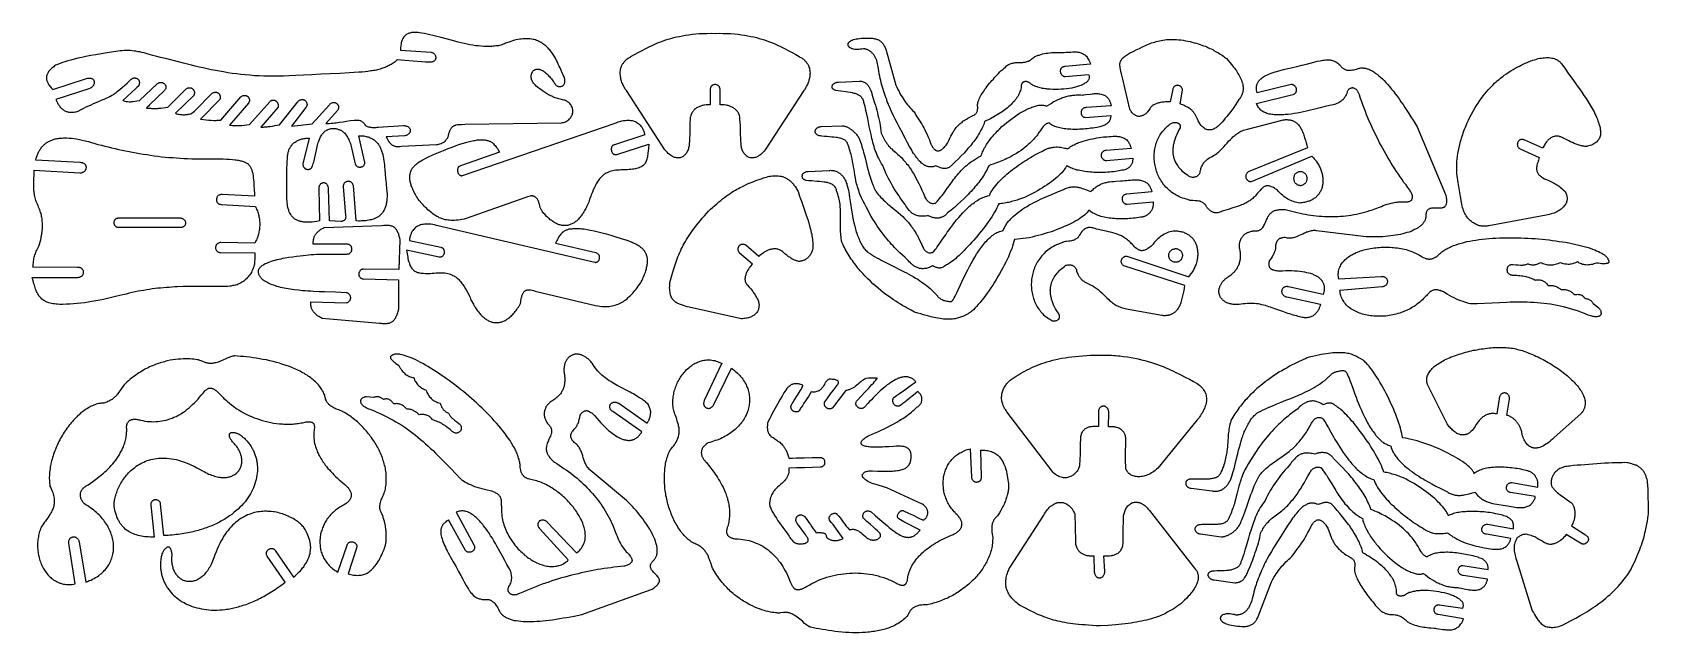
# Model space of a CAD drawing. Extents: x 0 to 1021, y 0 to 380.
import ezdxf

# ---------------------------------------------------------------- set-up
doc = ezdxf.new("R2010")
doc.units = 0
doc.layers.add('Layer_1', color=1, linetype='CONTINUOUS')

msp = doc.modelspace()

# ---------------------------------------------------------------- linework, layer by layer
at = {"layer": 'Layer_1'}
for points in [[(14.9, 337), (15.4, 335.9), (15.7, 335.4), (15.9, 334.9), (16.2, 334.4), (16.5, 333.9), (16.8, 333.4), (17.1, 333), (17.4, 332.5), (17.8, 332.1), (18.1, 331.8), (18.5, 331.4), (18.9, 331.1), (19.2, 330.8), (19.6, 330.5), (20.1, 330.2), (20.5, 330), (20.9, 329.7), (21.4, 329.5), (21.9, 329.4), (22.4, 329.2), (22.9, 329.1), (23.4, 329.1), (24, 329), (24.5, 329), (25.1, 329), (25.7, 329), (26.3, 329.1), (27, 329.2), (27.6, 329.3), (28.3, 329.5), (29, 329.7), (30.8, 330.7), (32.5, 331.6), (34.1, 332.4), (35.7, 333.1), (37.2, 333.8), (38.7, 334.5), (41.5, 335.7), (44.1, 336.8), (45.4, 337.3), (46.6, 337.9), (47.8, 338.4), (48.9, 339), (50.1, 339.6), (51.2, 340.2), (51.7, 340.6), (52.3, 341), (53, 341.5), (53.7, 342.1), (55.3, 343.4), (56.9, 344.8), (58.5, 346.2), (59.9, 347.5), (62.1, 349.6), (62.3, 349.8), (62.6, 350), (62.8, 350.1), (63.1, 350.3), (63.3, 350.4), (63.6, 350.5), (63.9, 350.6), (64.1, 350.6), (64.4, 350.7), (64.7, 350.7), (65, 350.7), (65.2, 350.6), (65.5, 350.6), (65.8, 350.5), (66, 350.4), (66.3, 350.3), (66.5, 350.2), (66.7, 350), (66.9, 349.8), (67.1, 349.6), (67.2, 349.4), (67.4, 349.2), (67.5, 348.9), (67.6, 348.6), (67.6, 348.3), (67.7, 348), (67.7, 347.7), (67.7, 347.3), (67.6, 347), (67.5, 346.6), (67.4, 346.2), (67.2, 345.8), (66.1, 344.7), (65, 343.6), (62.6, 341.4), (60, 339), (57.2, 336.5), (57.9, 336.2), (58.5, 336.1), (59.2, 335.9), (59.8, 335.8), (60.4, 335.8), (61.1, 335.7), (61.7, 335.7), (62.3, 335.7), (62.9, 335.8), (63.5, 335.8), (64.8, 336), (67.8, 336.4), (78.9, 347), (79.2, 347.2), (79.5, 347.4), (79.8, 347.6), (80.1, 347.7), (80.4, 347.8), (80.7, 347.9), (81, 347.9), (81.3, 347.9), (81.6, 347.9), (81.9, 347.8), (82.2, 347.8), (82.4, 347.7), (82.7, 347.5), (82.9, 347.4), (83.2, 347.2), (83.4, 347.1), (83.6, 346.9), (83.7, 346.7), (83.9, 346.4), (84.1, 346.2), (84.2, 346), (84.3, 345.7), (84.3, 345.4), (84.4, 345.2), (84.4, 344.9), (84.4, 344.6), (84.3, 344.3), (84.3, 344), (84.1, 343.7), (84, 343.4), (83.8, 343.1), (83.6, 342.8), (74.1, 333.7), (73.4, 332.9), (72.8, 332.4), (72.4, 332), (72.3, 331.8), (72.2, 331.7), (72.2, 331.6), (72.2, 331.6), (72.3, 331.5), (72.4, 331.5), (72.5, 331.5), (73.1, 331.5), (73.9, 331.6), (74.6, 331.5), (75.4, 331.4), (76.2, 331.4), (76.9, 331.3), (77.6, 331.3), (78.4, 331.4), (79.1, 331.4), (79.8, 331.5), (81.3, 331.6), (82.7, 331.8), (85.7, 332.3), (97, 343.7), (97.3, 343.9), (97.7, 344.1), (98, 344.2), (98.3, 344.4), (98.6, 344.4), (98.9, 344.5), (99.2, 344.5), (99.4, 344.5), (99.7, 344.5), (100, 344.5), (100.3, 344.4), (100.5, 344.3), (100.7, 344.2), (101, 344.1), (101.2, 343.9), (101.4, 343.7), (101.6, 343.6), (101.7, 343.4), (101.9, 343.1), (102, 342.9), (102.1, 342.7), (102.2, 342.4), (102.3, 342.2), (102.4, 341.9), (102.4, 341.6), (102.4, 341.4), (102.4, 341.1), (102.4, 340.8), (102.3, 340.5), (102.2, 340.3), (102.1, 340), (102, 339.7), (90.5, 328.4), (91.2, 328.1), (91.9, 327.9), (92.5, 327.8), (93.2, 327.6), (93.8, 327.5), (94.4, 327.5), (95.1, 327.4), (95.7, 327.4), (96.3, 327.4), (96.8, 327.5), (97.4, 327.5), (98, 327.6), (98.5, 327.7), (99.1, 327.8), (100.1, 328), (102.4, 329.8), (113.7, 341), (114.1, 341.2), (114.4, 341.4), (114.8, 341.5), (115.1, 341.6), (115.4, 341.7), (115.7, 341.7), (116, 341.7), (116.3, 341.7), (116.5, 341.6), (116.8, 341.5), (117, 341.4), (117.2, 341.3), (117.5, 341.1), (117.6, 341), (117.8, 340.8), (118, 340.6), (118.2, 340.4), (118.3, 340.1), (118.4, 339.9), (118.5, 339.7), (118.6, 339.4), (118.7, 339.2), (118.7, 338.9), (118.8, 338.7), (118.8, 338.5), (118.8, 338.2), (118.8, 338), (118.8, 337.8), (118.7, 337.6), (118.6, 337.4), (118.5, 337.2), (118.4, 337), (106.3, 324.7), (108.1, 324.4), (109.8, 324.2), (111.5, 324.1), (113, 324), (114.6, 323.9), (115.3, 323.9), (116.1, 323.9), (116.8, 324), (117.6, 324), (118.3, 324.1), (119.1, 324.1), (131.8, 338.7), (132.1, 339), (132.4, 339.2), (132.8, 339.3), (133.1, 339.5), (133.4, 339.5), (133.7, 339.6), (134, 339.6), (134.3, 339.6), (134.6, 339.6), (134.9, 339.6), (135.1, 339.5), (135.4, 339.4), (135.6, 339.2), (135.9, 339.1), (136.1, 338.9), (136.3, 338.8), (136.5, 338.6), (136.6, 338.3), (136.8, 338.1), (136.9, 337.9), (137, 337.6), (137.1, 337.4), (137.2, 337.1), (137.2, 336.9), (137.2, 336.6), (137.2, 336.3), (137.2, 336), (137.1, 335.8), (137, 335.5), (136.9, 335.2), (136.8, 335), (136.6, 334.7), (124.6, 320.8), (126.4, 320.7), (128, 320.6), (129.5, 320.6), (131, 320.6), (132.5, 320.7), (134, 320.8), (135.6, 321), (137.3, 321.2), (150.1, 335.7), (150.3, 336), (150.6, 336.2), (150.9, 336.3), (151.1, 336.5), (151.4, 336.6), (151.7, 336.6), (151.9, 336.7), (152.2, 336.7), (152.4, 336.7), (152.7, 336.7), (152.9, 336.6), (153.2, 336.6), (153.4, 336.5), (153.6, 336.3), (153.8, 336.2), (154, 336.1), (154.2, 335.9), (154.4, 335.7), (154.6, 335.5), (154.7, 335.3), (154.9, 335.1), (155, 334.9), (155.1, 334.6), (155.2, 334.4), (155.3, 334.1), (155.4, 333.9), (155.4, 333.6), (155.4, 333.4), (155.4, 333.1), (155.4, 332.8), (155.4, 332.6), (155.3, 332.3), (144.5, 319.6), (145.3, 319.6), (146.1, 319.6), (146.8, 319.7), (147.6, 319.7), (148.3, 319.8), (149, 319.9), (150.4, 320.1), (151.8, 320.3), (153.2, 320.6), (154.7, 320.8), (156.3, 321.1), (167.7, 335.5), (168, 335.9), (168.3, 336.2), (168.6, 336.4), (168.9, 336.6), (169.3, 336.8), (169.6, 336.9), (169.9, 337), (170.2, 337), (170.5, 337.1), (170.8, 337), (171.1, 337), (171.4, 336.9), (171.7, 336.8), (171.9, 336.7), (172.2, 336.6), (172.4, 336.4), (172.6, 336.2), (172.8, 336), (173, 335.7), (173.1, 335.5), (173.3, 335.2), (173.4, 335), (173.5, 334.7), (173.5, 334.4), (173.6, 334.1), (173.6, 333.8), (173.5, 333.5), (173.5, 333.2), (173.4, 332.9), (173.3, 332.6), (173.1, 332.3), (172.9, 332), (163.7, 320.3), (176.9, 321.7), (187.7, 333.8), (188, 334.1), (188.3, 334.4), (188.6, 334.6), (188.9, 334.8), (189.2, 335), (189.6, 335.1), (189.9, 335.2), (190.2, 335.2), (190.5, 335.2), (190.8, 335.2), (191.1, 335.2), (191.4, 335.1), (191.6, 335), (191.9, 334.9), (192.1, 334.8), (192.3, 334.6), (192.6, 334.4), (192.8, 334.2), (192.9, 334), (193.1, 333.8), (193.2, 333.5), (193.3, 333.2), (193.4, 333), (193.5, 332.7), (193.5, 332.4), (193.5, 332.1), (193.4, 331.7), (193.4, 331.4), (193.3, 331.1), (193.2, 330.8), (193, 330.4), (192.8, 330.1), (185.4, 321.9), (186.5, 322), (187.6, 322), (188.8, 322.1), (189.8, 322.2), (190.9, 322.3), (192, 322.4), (194.2, 322.7), (196.4, 323), (198.6, 323.3), (200.9, 323.7), (203.3, 324), (203.8, 324.1), (204.4, 324.1), (204.9, 324.1), (205.4, 324.1), (205.9, 324), (206.4, 324), (206.9, 323.8), (207.3, 323.7), (207.7, 323.5), (208.1, 323.3), (208.5, 323), (208.9, 322.7), (209.3, 322.4), (209.6, 322), (209.9, 321.6), (210.2, 321.1), (210.3, 321), (210.4, 320.8), (210.5, 320.7), (210.6, 320.6), (210.8, 320.5), (210.9, 320.4), (211.3, 320.2), (211.7, 320), (212.2, 319.8), (212.8, 319.7), (213.3, 319.6), (213.9, 319.5), (214.6, 319.4), (215.2, 319.4), (215.9, 319.4), (216.6, 319.4), (217.3, 319.4), (218, 319.5), (218.6, 319.6), (234.5, 320.6), (235.1, 320.6), (235.6, 320.5), (236, 320.4), (236.4, 320.3), (236.8, 320.2), (237.2, 320.1), (237.5, 319.9), (237.8, 319.7), (238, 319.4), (238.2, 319.2), (238.4, 319), (238.6, 318.7), (238.7, 318.4), (238.8, 318.1), (238.8, 317.8), (238.8, 317.5), (238.8, 317.2), (238.8, 317), (238.7, 316.7), (238.6, 316.4), (238.5, 316.1), (238.3, 315.8), (238.1, 315.6), (237.9, 315.3), (237.6, 315.1), (237.4, 314.9), (237, 314.7), (236.7, 314.6), (236.4, 314.4), (236, 314.3), (235.5, 314.2), (235.1, 314.2), (223.7, 313.5), (223.9, 313), (224.2, 312.5), (224.4, 312), (224.6, 311.6), (224.9, 311.2), (225.1, 310.8), (225.4, 310.4), (225.6, 310.1), (225.9, 309.7), (226.1, 309.4), (226.4, 309.2), (226.7, 308.9), (226.9, 308.7), (227.2, 308.5), (227.5, 308.3), (227.8, 308.1), (228.1, 308), (228.4, 307.8), (228.7, 307.7), (229, 307.6), (229.3, 307.5), (229.7, 307.4), (230, 307.4), (230.3, 307.3), (231, 307.3), (231.7, 307.3), (232.4, 307.4), (233.2, 307.5), (255.4, 308.7), (256.2, 308.7), (256.9, 308.9), (257.6, 309.1), (258.3, 309.3), (259, 309.6), (259.6, 309.9), (259.9, 310), (260.2, 310.2), (260.4, 310.4), (260.7, 310.6), (261, 310.9), (261.2, 311.1), (261.4, 311.3), (261.6, 311.6), (261.8, 311.9), (262, 312.1), (262.2, 312.4), (262.4, 312.7), (262.5, 313), (262.7, 313.4), (262.8, 313.7), (262.9, 314), (263.1, 314.4), (263.1, 314.8), (263.2, 315.1), (263.3, 315.5), (263.4, 316.1), (263.6, 316.6), (263.8, 317), (263.9, 317.4), (264.1, 317.8), (264.3, 318.2), (264.5, 318.6), (264.7, 318.9), (264.9, 319.2), (265.1, 319.4), (265.3, 319.7), (265.6, 319.9), (265.8, 320.1), (266.1, 320.3), (266.4, 320.5), (266.6, 320.6), (266.9, 320.7), (267.3, 320.9), (267.6, 320.9), (267.9, 321), (268.6, 321.2), (269.4, 321.3), (270.3, 321.3), (271.2, 321.3), (273.3, 321.4), (334.3, 322.4), (335, 322.5), (335.7, 322.6), (336.3, 322.8), (336.9, 323), (337.5, 323.3), (338.1, 323.6), (338.6, 324), (339, 324.3), (339.5, 324.8), (339.9, 325.2), (340.2, 325.7), (340.6, 326.2), (340.8, 326.7), (341.1, 327.2), (341.3, 327.8), (341.4, 328.3), (341.5, 328.9), (341.6, 329.5), (341.6, 330), (341.5, 330.6), (341.4, 331.2), (341.3, 331.8), (341.1, 332.3), (340.8, 332.9), (340.5, 333.4), (340.1, 334), (339.7, 334.5), (339.2, 335), (338.9, 335.2), (338.6, 335.4), (338.3, 335.6), (338, 335.8), (337.7, 336), (337.3, 336.2), (337, 336.4), (336.6, 336.6), (335.8, 336.7), (335, 336.8), (334.3, 337), (333.5, 337.2), (332.7, 337.4), (332, 337.6), (331.2, 337.9), (330.5, 338.2), (329.7, 338.4), (329, 338.8), (328.3, 339.1), (327.6, 339.4), (326.9, 339.8), (326.2, 340.1), (324.9, 340.9), (323.6, 341.7), (322.4, 342.5), (321.3, 343.3), (320.2, 344.1), (319.3, 344.8), (318.4, 345.6), (317.7, 346.3), (317.1, 346.9), (316.9, 347.2), (316.6, 347.5), (316.4, 347.8), (316.2, 348.1), (316.1, 348.4), (315.9, 348.7), (315.8, 349), (315.6, 349.3), (315.5, 349.6), (315.4, 350), (315.4, 350.3), (315.3, 350.6), (315.3, 350.9), (315.3, 351.2), (315.2, 351.6), (315.3, 351.9), (315.3, 352.2), (315.3, 352.5), (315.4, 352.8), (315.4, 353.1), (315.5, 353.4), (315.6, 353.6), (315.7, 353.9), (315.8, 354.2), (316, 354.4), (316.1, 354.6), (316.3, 354.9), (316.5, 355.1), (316.7, 355.3), (316.9, 355.5), (317.1, 355.6), (317.3, 355.8), (317.5, 355.9), (317.8, 356), (318.1, 356.1), (318.3, 356.2), (318.6, 356.2), (318.9, 356.3), (319.2, 356.3), (319.6, 356.3), (319.9, 356.3), (320.2, 356.2), (320.6, 356.1), (320.9, 356), (321.3, 355.9), (321.7, 355.7), (322.1, 355.5), (322.5, 355.3), (322.9, 355.1), (323.3, 354.8), (323.7, 354.5), (324.2, 354.1), (324.6, 353.8), (325.1, 353.4), (325.5, 352.9), (326, 352.4), (326.5, 351.9), (327, 351.4), (327.5, 350.8), (328, 350.1), (328.5, 349.5), (329, 348.8), (329.5, 348), (330, 347.2), (330.3, 346.9), (330.6, 346.5), (330.8, 346.2), (331.1, 346), (331.4, 345.8), (331.7, 345.6), (332.1, 345.4), (332.4, 345.3), (332.7, 345.2), (333, 345.2), (333.3, 345.2), (333.7, 345.2), (334, 345.3), (334.3, 345.4), (334.6, 345.5), (334.9, 345.6), (335.1, 345.8), (335.4, 346), (335.6, 346.2), (335.8, 346.5), (336, 346.8), (336.2, 347.1), (336.4, 347.4), (336.5, 347.8), (336.6, 348.1), (336.6, 348.5), (336.6, 349), (336.6, 349.4), (336.5, 349.9), (336.4, 350.4), (336.3, 350.9), (336.1, 351.4), (335.7, 352.1), (335.3, 353), (334.8, 353.9), (334.4, 354.9), (333.5, 357.1), (332.9, 358.2), (332.4, 359.4), (331.8, 360.6), (331.2, 361.8), (330.6, 363.1), (329.9, 364.3), (329.1, 365.5), (328.7, 366.1), (328.3, 366.7), (327.9, 367.3), (327.4, 367.8), (327, 368.4), (326.5, 368.9), (326, 369.5), (325.5, 370), (325, 370.5), (324.5, 371), (323.9, 371.5), (323.3, 371.9), (322.7, 372.3), (322.1, 372.7), (321.5, 373.1), (320.8, 373.5), (320.1, 373.8), (319.4, 374.1), (318.7, 374.4), (317.9, 374.7), (317.2, 374.9), (316.4, 375.1), (315.5, 375.2), (314.7, 375.4), (313.8, 375.4), (312.9, 375.5), (312, 375.5), (311, 375.5), (310, 375.4), (309, 375.3), (308, 375.2), (306.9, 375), (305.8, 374.8), (304.7, 374.5), (303.5, 374.2), (302.3, 373.8), (301.1, 373.4), (299.8, 372.9), (299.1, 372.6), (298.4, 372.3), (297.6, 372), (296.8, 371.7), (296.1, 371.5), (295.3, 371.3), (294.5, 371.1), (293.7, 371), (292.9, 370.9), (292.1, 370.8), (291.3, 370.7), (290.4, 370.6), (289.6, 370.5), (288.8, 370.5), (287.9, 370.5), (287.1, 370.5), (286.2, 370.5), (285.4, 370.6), (283.6, 370.7), (281.9, 370.9), (280.1, 371.1), (278.3, 371.4), (276.5, 371.7), (274.7, 372.1), (272.9, 372.5), (271.1, 372.9), (269.2, 373.4), (265.6, 374.3), (258.3, 376.3), (254.8, 377.2), (253, 377.6), (251.3, 378), (249.6, 378.4), (247.9, 378.8), (246.2, 379.1), (244.6, 379.3), (243.9, 379.4), (243.3, 379.5), (242.6, 379.5), (242, 379.5), (241.4, 379.5), (240.8, 379.5), (240.2, 379.5), (239.7, 379.4), (239.1, 379.3), (238.6, 379.1), (238.1, 379), (237.6, 378.8), (237.2, 378.6), (236.7, 378.3), (236.3, 378), (235.9, 377.7), (235.5, 377.4), (235.2, 377), (234.8, 376.6), (234.5, 376.2), (234.2, 375.7), (233.9, 375.2), (233.7, 374.7), (233.5, 374.1), (233.3, 373.5), (233.1, 372.9), (233, 372.2), (232.8, 371.5), (232.8, 370.7), (232.7, 369.9), (232.6, 369.1), (232.6, 368.3), (252.1, 366.9), (252.4, 366.8), (252.7, 366.7), (253, 366.6), (253.2, 366.5), (253.5, 366.3), (253.7, 366.2), (254, 366), (254.2, 365.7), (254.3, 365.5), (254.5, 365.2), (254.6, 365), (254.7, 364.7), (254.8, 364.4), (254.9, 364.1), (254.9, 363.8), (254.9, 363.5), (254.9, 363.2), (254.9, 362.9), (254.8, 362.7), (254.7, 362.4), (254.6, 362.1), (254.4, 361.9), (254.2, 361.6), (254, 361.4), (253.7, 361.2), (253.4, 361), (253.1, 360.9), (252.7, 360.8), (252.3, 360.7), (251.9, 360.6), (251.4, 360.6), (250.9, 360.6), (248.5, 360.7), (246, 360.9), (240.6, 361.3), (235.3, 361.8), (230.7, 362.1), (230.2, 361.7), (229.7, 361.2), (229.2, 360.8), (228.6, 360.4), (228, 360), (227.4, 359.7), (226.8, 359.3), (226.2, 358.9), (225.5, 358.6), (224.9, 358.3), (224.2, 358), (223.5, 357.7), (222.8, 357.4), (222.1, 357.1), (221.3, 356.8), (220.6, 356.6), (219.8, 356.3), (219, 356.1), (218.2, 355.9), (217.4, 355.7), (216.6, 355.5), (215.7, 355.4), (214.8, 355.2), (214, 355.1), (213.1, 354.9), (212.1, 354.8), (210.3, 354.6), (208.3, 354.4), (206.3, 354.3), (200.4, 354), (194.3, 353.6), (188.3, 353.3), (182.4, 353), (176.7, 352.7), (171.4, 352.4), (166.5, 352.3), (162.1, 352.1), (158.8, 351.9), (155.6, 351.8), (152.5, 351.8), (149.3, 351.8), (146.3, 351.9), (143.3, 352), (140.3, 352.1), (137.4, 352.4), (134.6, 352.6), (131.8, 352.9), (129, 353.2), (126.3, 353.6), (123.6, 354), (120.9, 354.5), (118.3, 354.9), (115.7, 355.4), (113.1, 355.9), (110.5, 356.5), (108, 357), (105.5, 357.6), (103, 358.2), (100.5, 358.8), (95.6, 360), (85.9, 362.5), (81, 363.7), (78.6, 364.3), (76.1, 364.9), (73.3, 365.7), (72, 366.1), (70.6, 366.5), (69.3, 366.8), (68, 367.1), (66.8, 367.3), (65.5, 367.6), (64.3, 367.7), (63.1, 367.9), (61.8, 368), (60.6, 368.1), (59.4, 368.1), (58.1, 368), (56.8, 367.9), (55.6, 367.8), (51.2, 367.2), (47.2, 366.6), (43.5, 366), (40.1, 365.4), (36.9, 364.9), (33.9, 364.3), (31.2, 363.7), (28.8, 363.2), (26.5, 362.6), (24.4, 362), (22.4, 361.5), (20.6, 360.9), (19, 360.4), (17.5, 359.8), (16, 359.3), (14.7, 358.7), (14.1, 358.3), (13.5, 357.8), (12.9, 357.4), (12.4, 356.9), (11.9, 356.5), (11.4, 356), (11, 355.6), (10.6, 355.1), (10.3, 354.7), (10, 354.2), (9.7, 353.8), (9.5, 353.3), (9.3, 352.8), (9.1, 352.4), (9, 351.9), (9, 351.5), (8.9, 351), (8.9, 350.5), (8.9, 350), (9, 349.6), (9.1, 349.1), (9.3, 348.6), (9.5, 348.1), (9.7, 347.6), (10, 347.1), (10.3, 346.6), (10.6, 346.1), (11, 345.6), (11.5, 345), (11.9, 344.5), (12.4, 344), (13, 343.4), (33.6, 350.1), (34.2, 350.3), (34.8, 350.5), (35.3, 350.6), (35.8, 350.6), (36.2, 350.6), (36.7, 350.6), (37, 350.5), (37.4, 350.4), (37.7, 350.3), (38, 350.1), (38.3, 349.9), (38.5, 349.7), (38.7, 349.4), (38.8, 349.2), (38.9, 348.9), (39, 348.6), (39.1, 348.3), (39.1, 347.9), (39.1, 347.6), (39, 347.3), (39, 346.9), (38.9, 346.6), (38.7, 346.3), (38.6, 346), (38.4, 345.7), (38.2, 345.4), (37.9, 345.1), (37.6, 344.9), (37.3, 344.7), (37, 344.5), (36.6, 344.3), (36.3, 344.1), (14.9, 337)], [(431.5, 346.5), (431.1, 346.5), (430.7, 346.4), (430.4, 346.3), (430.1, 346.2), (429.8, 346.1), (429.5, 346), (429.3, 345.8), (429.1, 345.6), (428.9, 345.4), (428.8, 345.1), (428.7, 344.8), (428.6, 344.6), (428.5, 344.3), (428.4, 343.9), (428.4, 343.6), (428.4, 343.2), (428.4, 333.8), (427.6, 333.8), (426.7, 333.7), (425.8, 333.7), (424.8, 333.5), (424.3, 333.4), (423.8, 333.3), (423.3, 333.2), (422.8, 333.1), (422.3, 332.9), (421.8, 332.7), (421.3, 332.5), (420.8, 332.3), (420.3, 332), (419.8, 331.8), (419.4, 331.5), (419, 331.1), (418.5, 330.8), (418.1, 330.4), (417.8, 330), (417.4, 329.5), (417.1, 329.1), (416.8, 328.6), (416.5, 328), (416.3, 327.5), (416.1, 326.9), (415.9, 326.2), (415.8, 325.6), (415.7, 324.9), (415.6, 322.5), (415.5, 320.9), (415.4, 319.7), (415.4, 318.6), (415.4, 317.2), (415.4, 315.2), (415.2, 312.1), (415, 307.7), (414.9, 307.1), (414.7, 306.5), (414.6, 305.9), (414.4, 305.3), (414.1, 304.7), (413.9, 304.2), (413.6, 303.7), (413.3, 303.2), (412.9, 302.7), (412.6, 302.3), (412.2, 301.8), (411.7, 301.5), (411.3, 301.1), (410.9, 300.8), (410.4, 300.6), (409.9, 300.4), (409.4, 300.2), (408.8, 300.1), (408.3, 300.1), (407.7, 300.1), (407.1, 300.1), (406.5, 300.3), (405.9, 300.4), (405.2, 300.7), (404.6, 301), (403.9, 301.4), (403.3, 301.8), (402.6, 302.4), (401.9, 303), (401.2, 303.7), (400.5, 304.5), (399.7, 305.3), (375.4, 342.8), (375.1, 343.2), (374.7, 343.7), (374.4, 344.2), (374.1, 344.8), (373.8, 345.3), (373.5, 345.9), (373.2, 346.6), (372.9, 347.2), (372.6, 347.9), (372.4, 348.6), (372.2, 349.3), (372, 350), (371.8, 350.7), (371.7, 351.5), (371.6, 352.2), (371.5, 353), (371.5, 353.8), (371.5, 354.5), (371.6, 355.3), (371.7, 356.1), (371.9, 356.8), (372.1, 357.6), (372.3, 357.9), (372.4, 358.3), (372.6, 358.7), (372.8, 359), (373, 359.4), (373.2, 359.8), (373.5, 360.1), (373.7, 360.5), (374, 360.8), (374.3, 361.1), (374.6, 361.5), (374.9, 361.8), (375.3, 362.1), (375.7, 362.5), (376, 362.8), (376.5, 363.1), (376.9, 363.4), (377.3, 363.7), (377.8, 363.9), (378.3, 364.2), (380.6, 365.5), (382.9, 366.7), (385.3, 368), (387.7, 369.3), (389, 370), (390.2, 370.6), (391.6, 371.2), (392.9, 371.9), (394.3, 372.5), (395.7, 373.1), (397.2, 373.6), (398.7, 374.2), (400.3, 374.7), (401.9, 375.2), (403.6, 375.7), (405.3, 376.2), (407.1, 376.6), (408.9, 377), (410.9, 377.4), (412.8, 377.7), (414.9, 378), (417, 378.3), (419.2, 378.5), (421.5, 378.7), (423.9, 378.8), (426.3, 378.9), (428.9, 379), (431.5, 378.9), (434.1, 379), (436.6, 378.9), (439.1, 378.8), (441.5, 378.7), (443.7, 378.5), (446, 378.3), (448.1, 378), (450.1, 377.7), (452.1, 377.4), (454, 377), (455.9, 376.6), (457.7, 376.2), (459.4, 375.7), (461.1, 375.2), (462.7, 374.7), (464.2, 374.2), (465.8, 373.6), (467.2, 373.1), (468.7, 372.5), (470.1, 371.9), (471.4, 371.2), (472.7, 370.6), (474, 370), (475.3, 369.3), (477.7, 368), (480.1, 366.7), (482.4, 365.5), (484.6, 364.2), (485.1, 363.9), (485.6, 363.7), (486.1, 363.4), (486.5, 363.1), (486.9, 362.8), (487.3, 362.5), (487.7, 362.1), (488, 361.8), (488.4, 361.5), (488.7, 361.1), (489, 360.8), (489.2, 360.5), (489.5, 360.1), (489.7, 359.8), (490, 359.4), (490.2, 359), (490.4, 358.7), (490.5, 358.3), (490.7, 357.9), (490.8, 357.6), (491.1, 356.8), (491.2, 356.1), (491.4, 355.3), (491.4, 354.5), (491.5, 353.8), (491.4, 353), (491.4, 352.2), (491.3, 351.5), (491.1, 350.7), (491, 350), (490.8, 349.3), (490.6, 348.6), (490.3, 347.9), (490.1, 347.2), (489.8, 346.6), (489.5, 345.9), (489.2, 345.3), (488.9, 344.8), (488.5, 344.2), (488.2, 343.7), (487.9, 343.2), (487.6, 342.8), (463.2, 305.3), (462.5, 304.5), (461.8, 303.7), (461.1, 303), (460.4, 302.4), (459.7, 301.8), (459, 301.4), (458.4, 301), (457.7, 300.7), (457.1, 300.4), (456.5, 300.3), (455.9, 300.1), (455.3, 300.1), (454.7, 300.1), (454.1, 300.1), (453.6, 300.2), (453.1, 300.4), (452.6, 300.6), (452.1, 300.8), (451.7, 301.1), (451.2, 301.5), (450.8, 301.8), (450.4, 302.3), (450.1, 302.7), (449.7, 303.2), (449.4, 303.7), (449.1, 304.2), (448.8, 304.7), (448.6, 305.3), (448.4, 305.9), (448.2, 306.5), (448.1, 307.1), (448, 307.7), (447.7, 312.1), (447.6, 315.2), (447.5, 317.2), (447.5, 318.6), (447.5, 319.7), (447.5, 320.9), (447.4, 322.5), (447.2, 324.9), (447.1, 325.6), (447, 326.2), (446.9, 326.9), (446.7, 327.5), (446.4, 328), (446.2, 328.6), (445.9, 329.1), (445.6, 329.5), (445.2, 330), (444.8, 330.4), (444.4, 330.8), (444, 331.1), (443.6, 331.4), (443.1, 331.7), (442.7, 332), (442.2, 332.2), (441.7, 332.5), (441.2, 332.7), (440.7, 332.9), (440.2, 333), (439.7, 333.2), (439.2, 333.3), (438.7, 333.4), (438.2, 333.5), (437.2, 333.6), (436.3, 333.7), (435.4, 333.7), (434.6, 333.7), (434.6, 343.3), (434.6, 343.6), (434.6, 343.8), (434.5, 344.1), (434.4, 344.4), (434.3, 344.7), (434.2, 345), (434.1, 345.2), (433.9, 345.4), (433.7, 345.7), (433.5, 345.9), (433.2, 346), (432.9, 346.2), (432.6, 346.3), (432.3, 346.4), (431.9, 346.5), (431.5, 346.5)], [(525.2, 369.1), (524.2, 368.9), (523.2, 368.8), (522.2, 368.7), (521.4, 368.6), (520.5, 368.7), (519.8, 368.7), (519, 368.9), (518.4, 369), (517.8, 369.2), (517.3, 369.5), (516.8, 369.7), (516.6, 369.9), (516.4, 370), (516.2, 370.2), (516.1, 370.4), (515.9, 370.5), (515.8, 370.7), (515.7, 370.9), (515.6, 371.1), (515.6, 371.2), (515.5, 371.4), (515.5, 371.6), (515.5, 371.8), (515.5, 372), (515.5, 372.2), (515.6, 372.4), (515.6, 372.6), (515.7, 372.8), (515.9, 372.9), (516, 373.1), (516.1, 373.3), (516.3, 373.5), (516.5, 373.7), (516.7, 373.8), (517, 374), (517.2, 374.2), (517.5, 374.3), (517.8, 374.5), (518.2, 374.6), (518.5, 374.8), (518.9, 374.9), (519.7, 375.2), (520.6, 375.4), (521.7, 375.5), (522.8, 375.7), (524, 375.8), (525.3, 375.8), (526.7, 375.9), (528, 375.9), (529.2, 375.9), (529.8, 375.9), (530.4, 375.9), (530.9, 375.8), (531.5, 375.7), (532, 375.6), (532.5, 375.5), (533, 375.4), (533.5, 375.3), (533.9, 375.1), (534.4, 374.9), (534.8, 374.7), (535.2, 374.5), (535.6, 374.2), (536, 374), (536.3, 373.7), (536.7, 373.4), (537, 373), (537.3, 372.7), (537.6, 372.3), (537.9, 371.9), (538.1, 371.4), (538.4, 371), (538.6, 370.5), (538.9, 370), (539.1, 369.4), (539.3, 368.8), (545.7, 346.2), (546.3, 344.8), (547, 343.4), (547.7, 342.2), (548.3, 340.9), (548.9, 339.8), (549.6, 338.7), (550.3, 337.7), (550.9, 336.7), (551.6, 335.7), (552.3, 334.8), (553, 333.8), (553.8, 332.9), (554.6, 332), (555.4, 331.1), (556.3, 330.2), (557.2, 329.3), (557.8, 328.2), (558.4, 327.2), (559.6, 325.3), (560.8, 323.4), (561.5, 322.4), (562.1, 321.4), (562.7, 320.3), (563.4, 319.1), (564, 317.8), (564.7, 316.4), (565.4, 314.9), (566.1, 313.3), (566.9, 311.5), (567.6, 309.5), (567.9, 308.9), (568.1, 308.4), (568.4, 307.9), (568.6, 307.4), (568.9, 307), (569.2, 306.6), (569.4, 306.2), (569.7, 305.9), (570, 305.6), (570.3, 305.4), (570.6, 305.1), (570.9, 305), (571.2, 304.8), (571.5, 304.7), (571.9, 304.7), (572.2, 304.6), (572.5, 304.7), (572.9, 304.7), (573.2, 304.8), (573.6, 304.9), (574, 305.1), (574.3, 305.3), (574.7, 305.5), (575.1, 305.8), (575.5, 306.1), (575.9, 306.5), (576.3, 306.8), (576.7, 307.3), (577.1, 307.7), (577.5, 308.2), (577.9, 308.8), (578.3, 309.4), (579.4, 311.6), (579.9, 312.7), (580.4, 313.9), (581, 315), (581.6, 316.1), (581.9, 316.6), (582.3, 317.1), (582.6, 317.7), (583, 318.2), (583.4, 318.8), (583.8, 319.3), (584.2, 319.8), (584.7, 320.3), (585.2, 320.8), (585.7, 321.3), (586.3, 321.8), (586.9, 322.3), (587.5, 322.8), (588.1, 323.3), (588.8, 323.8), (589.6, 324.3), (590.3, 324.7), (591.2, 325.2), (592, 325.6), (592.9, 326.1), (594.1, 326.7), (594.6, 326.9), (595.1, 327.2), (595.5, 327.5), (595.9, 327.8), (596.2, 328), (596.4, 328.4), (596.7, 328.7), (596.9, 329), (597, 329.4), (597.2, 329.9), (597.3, 330.4), (597.3, 330.9), (597.4, 331.5), (597.4, 332.1), (597.4, 332.4), (597.3, 332.7), (597.3, 332.9), (597.3, 333.2), (597.3, 333.5), (597.3, 333.9), (597.4, 334.5), (597.6, 335.2), (597.8, 335.9), (598.1, 336.7), (598.4, 337.5), (598.8, 338.3), (599.2, 339.1), (599.7, 340), (600.2, 340.9), (600.8, 341.7), (601.4, 342.6), (602, 343.5), (602.7, 344.5), (603.4, 345.4), (604.1, 346.3), (604.9, 347.3), (605.7, 348.2), (606.4, 349.1), (607.3, 350), (608.1, 350.9), (608.9, 351.8), (609.8, 352.7), (610.6, 353.6), (611.5, 354.5), (612.3, 355.3), (613.2, 356.1), (614.1, 356.9), (614.9, 357.6), (615.7, 358.4), (616.3, 358.8), (616.9, 359.1), (617.5, 359.4), (618, 359.6), (618.6, 359.8), (619.1, 360), (619.7, 360.1), (620.2, 360.2), (620.7, 360.3), (621.3, 360.4), (621.8, 360.4), (622.3, 360.4), (623.3, 360.4), (624.3, 360.4), (625.4, 360.5), (625.9, 360.5), (626.4, 360.6), (626.9, 360.6), (627.4, 360.7), (628, 360.8), (628.5, 361), (629.1, 361.2), (629.6, 361.4), (630.2, 361.7), (630.7, 362), (631.3, 362.4), (631.9, 362.9), (632.5, 363.4), (633.2, 363.9), (633.6, 364.2), (634.1, 364.4), (634.6, 364.6), (635.2, 364.9), (635.7, 365.1), (636.2, 365.2), (637.3, 365.6), (638.4, 365.9), (639.5, 366.1), (640.6, 366.3), (641.8, 366.4), (642.9, 366.6), (644.1, 366.7), (645.2, 366.7), (646.3, 366.8), (647.4, 366.8), (648.5, 366.8), (650.6, 366.8), (651.3, 366.8), (652, 366.8), (653.4, 366.9), (656.2, 367), (657.5, 367.1), (658.2, 367.1), (658.8, 367.1), (659.5, 367.1), (660.1, 367.1), (660.7, 367), (661.3, 366.9), (661.9, 366.8), (662.5, 366.6), (663.1, 366.4), (663.6, 366.2), (664.1, 365.9), (664.7, 365.6), (665.2, 365.3), (665.6, 364.8), (666.1, 364.4), (666.5, 363.8), (666.9, 363.3), (667.3, 362.6), (667.7, 361.9), (668, 361.1), (668.4, 360.3), (668.7, 359.4), (652.6, 357.9), (652.2, 357.9), (651.8, 357.8), (651.5, 357.7), (651.1, 357.6), (650.9, 357.4), (650.6, 357.2), (650.4, 357), (650.2, 356.8), (650, 356.6), (649.9, 356.3), (649.8, 356.1), (649.7, 355.8), (649.6, 355.5), (649.6, 355.2), (649.6, 354.9), (649.6, 354.7), (649.7, 354.4), (649.8, 354.1), (649.8, 353.8), (650, 353.5), (650.1, 353.3), (650.2, 353), (650.4, 352.8), (650.6, 352.6), (650.8, 352.4), (651, 352.2), (651.3, 352), (651.5, 351.9), (651.8, 351.8), (652, 351.7), (652.3, 351.7), (652.6, 351.7), (667.5, 352.8), (667.7, 352.4), (667.8, 352), (667.9, 351.5), (667.9, 351.1), (667.9, 350.7), (667.8, 350.3), (667.7, 350), (667.5, 349.6), (667.3, 349.2), (667.1, 348.9), (666.8, 348.5), (666.4, 348.2), (666.1, 347.9), (665.7, 347.6), (665.2, 347.3), (664.7, 347), (664.2, 346.7), (663.7, 346.4), (663.1, 346.2), (662.5, 345.9), (661.8, 345.7), (661.2, 345.4), (660.5, 345.2), (659.8, 345), (659.1, 344.8), (658.3, 344.7), (657.6, 344.5), (656.8, 344.3), (655.2, 344), (653.5, 343.8), (651.8, 343.6), (650.1, 343.5), (648.4, 343.4), (646.7, 343.4), (644.9, 343.4), (643.2, 343.5), (642.4, 343.6), (641.6, 343.7), (640.8, 343.8), (640, 343.9), (639.2, 344), (638.4, 344.1), (637.7, 344.3), (636.9, 344.5), (636.2, 344.6), (635.5, 344.8), (634.9, 345), (634.2, 345.3), (633.6, 345.5), (633.1, 345.8), (632.5, 346), (632, 346.3), (631.5, 346.6), (631, 347), (630.6, 347.3), (630.2, 347.7), (629.9, 347.8), (629.7, 347.9), (629.4, 348.1), (629.1, 348.2), (628.8, 348.3), (628.6, 348.3), (628.3, 348.4), (628, 348.4), (627.8, 348.4), (627.6, 348.4), (627.3, 348.4), (627.1, 348.4), (626.9, 348.3), (626.7, 348.3), (626.5, 348.2), (626.3, 348.1), (626.1, 348), (625.9, 347.9), (625.8, 347.8), (625.6, 347.6), (625.5, 347.5), (625.4, 347.3), (625.3, 347.1), (625.2, 347), (625.1, 346.8), (625, 346.6), (625, 346.4), (624.9, 346.2), (624.9, 345.9), (624.9, 345.7), (624.9, 345.5), (624.9, 345.2), (624.8, 344.4), (624.6, 343.6), (624.4, 342.8), (624.1, 342.1), (623.8, 341.3), (623.5, 340.5), (623.1, 339.8), (622.7, 339), (622.2, 338.3), (621.7, 337.5), (621.1, 336.8), (620.6, 336.1), (619.9, 335.4), (619.3, 334.7), (618.6, 334), (617.9, 333.3), (617.1, 332.6), (616.3, 331.9), (615.5, 331.2), (614.6, 330.6), (613.7, 329.9), (612.8, 329.3), (611.8, 328.6), (610.8, 328), (609.8, 327.3), (608.7, 326.7), (607.7, 326.1), (606.5, 325.5), (605.4, 324.9), (604.2, 324.3), (603, 323.7), (601.8, 323.1), (601.5, 322.2), (601.2, 321.3), (600.8, 320.4), (600.4, 319.5), (600, 318.6), (599.5, 317.7), (599, 316.8), (598.5, 315.9), (598, 315), (597.4, 314.1), (596.8, 313.2), (596.2, 312.3), (595.6, 311.4), (594.9, 310.5), (594.2, 309.6), (593.5, 308.7), (592.8, 307.8), (592, 306.9), (591.2, 306), (590.4, 305.1), (588.8, 303.2), (587, 301.4), (585.2, 299.6), (583.4, 297.8), (581.4, 295.9), (579.4, 294.1), (578.7, 293.8), (578.1, 293.6), (577.5, 293.5), (577, 293.4), (576.5, 293.4), (576, 293.4), (575.5, 293.5), (575, 293.6), (574.5, 293.7), (574, 293.9), (573, 294.2), (572, 294.7), (571.4, 294.9), (570.8, 295.1), (570.4, 294.9), (570, 294.8), (569.6, 294.7), (569.2, 294.6), (568.8, 294.6), (568.4, 294.5), (568, 294.5), (567.7, 294.5), (567.3, 294.5), (566.9, 294.5), (566.5, 294.6), (566.2, 294.7), (565.8, 294.7), (565.4, 294.8), (565.1, 295), (564.7, 295.1), (564.4, 295.3), (564, 295.4), (563.7, 295.6), (563.4, 295.8), (562.7, 296.3), (562, 296.8), (561.4, 297.4), (560.7, 298), (560.1, 298.7), (559.5, 299.5), (558.8, 300.3), (558.2, 301.2), (557.6, 302.1), (556.9, 303), (556.3, 304), (555.7, 305.1), (555.1, 306.1), (554.4, 307.3), (553.1, 309.6), (551.8, 312.1), (549, 317.4), (547.7, 319.8), (546.5, 322.3), (545.2, 324.7), (544.1, 327.1), (542.9, 329.5), (541.9, 332), (541.3, 333.2), (540.8, 334.5), (540.3, 335.7), (539.9, 337), (539.4, 338.3), (538.9, 339.5), (538.5, 340.8), (538.1, 342.2), (537.7, 343.5), (537.3, 344.8), (536.9, 346.2), (536.5, 347.6), (536.2, 349), (535.8, 350.4), (535.5, 351.9), (535.2, 353.4), (535, 354.9), (534.7, 356.4), (534.5, 358), (534.2, 359.6), (533.9, 360.7), (533.6, 361.7), (533.2, 362.6), (532.8, 363.5), (532.6, 363.9), (532.4, 364.3), (532.1, 364.7), (531.9, 365.1), (531.6, 365.5), (531.4, 365.8), (531.1, 366.1), (530.8, 366.4), (530.5, 366.7), (530.2, 367), (529.9, 367.2), (529.6, 367.5), (529.3, 367.7), (529, 367.9), (528.6, 368.1), (528.3, 368.3), (527.9, 368.4), (527.6, 368.6), (527.2, 368.7), (526.8, 368.8), (526.4, 368.9), (526, 369), (525.6, 369.1), (525.2, 369.1)], [(720.7, 343.7), (719.1, 335.5), (718, 335.5), (717.1, 335.5), (716.1, 335.5), (715.3, 335.4), (714.5, 335.4), (713.7, 335.3), (713, 335.2), (712.4, 335), (711.7, 334.9), (711.2, 334.8), (710.6, 334.6), (710.1, 334.4), (709.7, 334.2), (709.2, 334), (708.8, 333.8), (708.5, 333.6), (708.1, 333.4), (707.8, 333.1), (707.5, 332.9), (707.2, 332.6), (707, 332.4), (706.7, 332.1), (706.3, 331.6), (705.9, 331), (705.5, 330.4), (704.8, 329.3), (704.5, 329), (704.2, 328.7), (703.9, 328.4), (703.6, 328.1), (703.2, 327.9), (702.9, 327.6), (702.6, 327.4), (702.2, 327.2), (701.9, 327), (701.5, 326.9), (701.1, 326.7), (700.8, 326.6), (700.4, 326.5), (700, 326.5), (699.7, 326.4), (699.3, 326.4), (698.9, 326.4), (698.5, 326.5), (698.2, 326.6), (697.8, 326.7), (697.4, 326.9), (697, 327), (696.7, 327.3), (696.3, 327.5), (695.9, 327.8), (695.6, 328.1), (695.2, 328.5), (694.8, 328.9), (694.5, 329.4), (694.1, 329.9), (693.8, 330.4), (693.5, 331), (689.1, 350), (688.3, 353.4), (687.9, 354.8), (687.7, 356.1), (687.5, 357.3), (687.4, 357.8), (687.3, 358.3), (687.3, 358.8), (687.3, 359.3), (687.3, 359.7), (687.4, 360.2), (687.5, 360.6), (687.6, 361), (687.8, 361.4), (687.9, 361.8), (688.2, 362.1), (688.4, 362.5), (688.7, 362.9), (689.1, 363.2), (689.4, 363.6), (689.9, 364), (690.3, 364.3), (690.9, 364.7), (691.4, 365.1), (692, 365.5), (692.7, 365.9), (693.4, 366.3), (695.6, 367.4), (697.6, 368.4), (699.6, 369.4), (701.6, 370.3), (703.5, 371.2), (704.4, 371.6), (705.4, 372), (706.4, 372.4), (707.3, 372.8), (708.3, 373.1), (709.3, 373.4), (710.3, 373.7), (711.3, 374), (712.3, 374.2), (713.4, 374.4), (714.5, 374.6), (715.6, 374.8), (716.7, 374.9), (717.9, 375), (719.1, 375), (720.4, 375), (721.7, 375), (723, 374.9), (724.4, 374.8), (725.8, 374.7), (727.3, 374.5), (728.8, 374.2), (730.3, 374), (731.7, 373.7), (733, 373.3), (734.3, 373), (735.6, 372.6), (736.8, 372.3), (738, 371.9), (739.1, 371.5), (740.2, 371.1), (741.3, 370.7), (742.3, 370.3), (743.2, 369.8), (744.2, 369.4), (745, 369), (745.9, 368.6), (746.7, 368.1), (748.2, 367.3), (749.5, 366.5), (750.7, 365.7), (751.8, 365), (752.7, 364.4), (753.4, 363.8), (754.6, 362.9), (755.6, 361.7), (756.8, 360.4), (758, 359), (759.1, 357.5), (759.7, 356.8), (760.3, 356), (760.9, 355.2), (761.4, 354.3), (761.9, 353.5), (762.4, 352.7), (762.9, 351.8), (763.3, 350.9), (763.7, 350.1), (764.1, 349.2), (764.4, 348.3), (764.7, 347.4), (764.9, 346.5), (765, 345.6), (765.1, 345.2), (765.1, 344.7), (765.1, 344.3), (765.1, 343.9), (765.1, 343.4), (765.1, 343), (765, 342.5), (765, 342.1), (764.9, 341.7), (764.8, 341.2), (764.6, 340.8), (764.5, 340.4), (764.3, 339.9), (764.1, 339.5), (763.9, 339.1), (763.7, 338.7), (763.4, 338.3), (763.1, 337.8), (762.8, 337.4), (762.5, 337), (761.4, 335.4), (760.4, 333.8), (759.2, 332.1), (758, 330.3), (757.3, 329.4), (756.5, 328.4), (755.7, 327.4), (754.9, 326.4), (753.9, 325.2), (752.9, 324.1), (751.8, 322.8), (750.6, 321.5), (750, 320.8), (749.3, 320.2), (748.7, 319.7), (748.1, 319.2), (747.5, 318.9), (746.9, 318.5), (746.4, 318.3), (745.8, 318.1), (745.3, 317.9), (744.8, 317.8), (744.3, 317.8), (743.9, 317.8), (743.4, 317.8), (743, 317.9), (742.5, 318), (742.1, 318.1), (741.8, 318.3), (741.4, 318.4), (741, 318.6), (740.7, 318.9), (740.4, 319.1), (740.1, 319.3), (739.5, 319.8), (739.1, 320.3), (738.7, 320.7), (738.1, 321.4), (737.4, 322.5), (736.8, 323.6), (736.3, 324.6), (735.9, 325.5), (735.5, 326.4), (735.1, 327.2), (734.6, 328), (734.4, 328.3), (734.1, 328.7), (733.8, 329.1), (733.5, 329.4), (733.2, 329.8), (732.9, 330.1), (732.5, 330.5), (732.1, 330.8), (731.6, 331.2), (731.1, 331.5), (730.6, 331.9), (730, 332.2), (729.3, 332.5), (728.6, 332.9), (727.9, 333.3), (727.1, 333.6), (726.2, 334), (725.3, 334.4), (726.9, 342.9), (726.8, 343.2), (726.8, 343.6), (726.7, 343.8), (726.6, 344.1), (726.5, 344.4), (726.3, 344.6), (726.2, 344.9), (726, 345.1), (725.8, 345.2), (725.6, 345.4), (725.4, 345.6), (725.1, 345.7), (724.9, 345.8), (724.6, 345.9), (724.4, 345.9), (724.1, 346), (723.9, 346), (723.6, 346), (723.3, 346), (723.1, 346), (722.8, 345.9), (722.6, 345.8), (722.3, 345.7), (722.1, 345.6), (721.9, 345.4), (721.6, 345.3), (721.4, 345.1), (721.3, 344.8), (721.1, 344.6), (720.9, 344.3), (720.8, 344), (720.7, 343.7)], [(773.7, 334.6), (796.5, 340.2), (796.8, 340.3), (797.1, 340.4), (797.4, 340.5), (797.7, 340.7), (797.9, 340.9), (798.1, 341.1), (798.3, 341.3), (798.5, 341.6), (798.6, 341.8), (798.7, 342.1), (798.8, 342.4), (798.8, 342.6), (798.9, 342.9), (798.9, 343.2), (798.9, 343.5), (798.8, 343.8), (798.8, 344.1), (798.7, 344.3), (798.6, 344.6), (798.4, 344.9), (798.3, 345.1), (798.1, 345.4), (797.9, 345.6), (797.7, 345.8), (797.5, 345.9), (797.3, 346.1), (797, 346.2), (796.7, 346.4), (796.4, 346.4), (796.1, 346.5), (795.8, 346.5), (795.5, 346.5), (774, 341.3), (773.8, 342.2), (773.7, 343), (773.7, 343.8), (773.6, 344.6), (773.7, 344.9), (773.7, 345.3), (773.7, 345.7), (773.8, 346), (773.9, 346.3), (774, 346.7), (774.1, 347), (774.2, 347.3), (774.4, 347.6), (774.5, 347.9), (774.7, 348.2), (774.9, 348.5), (775.1, 348.8), (775.3, 349.1), (775.5, 349.4), (775.8, 349.6), (776.3, 350.1), (776.9, 350.6), (777.6, 351.1), (778.3, 351.6), (779.1, 352), (780, 352.5), (780.9, 352.9), (781.9, 353.3), (782.9, 353.7), (784.1, 354.1), (785.3, 354.5), (786.5, 354.8), (787.8, 355.2), (789.2, 355.6), (790.7, 356), (792.3, 356.4), (795.6, 357.1), (799.1, 357.9), (802.2, 358.7), (805.1, 359.4), (807.6, 360.1), (809.9, 360.7), (812, 361.2), (813.9, 361.6), (814.8, 361.7), (815.6, 361.9), (816.4, 362), (817.2, 362.1), (817.9, 362.1), (818.6, 362.1), (819.3, 362.1), (819.9, 362.1), (820.5, 362), (821.1, 361.9), (821.7, 361.8), (822.2, 361.6), (822.8, 361.4), (823.3, 361.1), (823.8, 360.8), (824.4, 360.5), (824.9, 360.1), (825.4, 359.7), (825.9, 359.3), (826.4, 358.7), (826.7, 358.3), (827, 358), (827.3, 357.6), (827.6, 357.3), (827.9, 357.1), (828.2, 356.8), (828.6, 356.6), (828.9, 356.4), (829.3, 356.2), (829.6, 356.1), (830, 355.9), (830.3, 355.8), (830.7, 355.7), (831.1, 355.7), (831.5, 355.6), (831.9, 355.6), (832.3, 355.6), (832.7, 355.6), (833.5, 355.7), (834.3, 355.8), (835.1, 355.9), (836, 356.1), (836.8, 356.3), (838.5, 356.8), (839, 356.9), (839.5, 357), (840, 357), (840.5, 357), (841, 357), (841.5, 356.9), (842, 356.9), (842.5, 356.8), (843, 356.7), (843.5, 356.5), (844, 356.4), (844.5, 356.2), (845, 356), (845.6, 355.7), (846.1, 355.5), (846.6, 355.2), (847.1, 354.9), (847.7, 354.6), (848.2, 354.2), (848.7, 353.8), (849.3, 353.4), (849.8, 353), (850.9, 352.1), (852, 351.2), (853.2, 350.1), (854.3, 349), (855.4, 347.8), (856.6, 346.5), (857.7, 345.2), (858.9, 343.7), (860.1, 342.3), (861.3, 340.7), (862.5, 339.1), (863.7, 337.4), (864.9, 335.7), (866.2, 333.9), (867.4, 332), (868.7, 330.1), (869.9, 328.2), (871.2, 326.1), (872.5, 324.1), (875.1, 319.8), (893.1, 277.1), (893.3, 276.3), (893.4, 275.6), (893.5, 274.9), (893.6, 274.2), (893.7, 273.6), (893.7, 273.1), (893.7, 272.6), (893.7, 272.1), (893.6, 271.6), (893.5, 271.2), (893.4, 270.9), (893.3, 270.5), (893.2, 270.2), (893.1, 269.9), (892.9, 269.7), (892.7, 269.4), (892.5, 269.2), (892.3, 269.1), (892, 268.9), (891.8, 268.8), (891.5, 268.7), (891.3, 268.6), (891, 268.5), (890.7, 268.4), (890.1, 268.3), (889.5, 268.3), (888.8, 268.3), (888.1, 268.3), (886.7, 268.4), (886, 268.4), (885.4, 268.4), (884.7, 268.4), (884.1, 268.3), (883.8, 268.2), (883.5, 268.1), (883.2, 268.1), (882.9, 267.9), (882.6, 267.8), (882.4, 267.7), (882.1, 267.5), (881.9, 267.3), (881.7, 267.1), (881.5, 266.8), (881.3, 266.5), (881.1, 266.2), (881, 265.9), (880.9, 265.5), (880.8, 265.1), (880.7, 264.7), (880.6, 264.2), (880.6, 263.7), (880.6, 263.1), (880.6, 262.6), (880.5, 262.1), (880.4, 261.7), (880.2, 261.3), (880.1, 260.8), (879.9, 260.4), (879.7, 260), (879.5, 259.7), (879.2, 259.3), (879, 258.9), (878.7, 258.5), (878.4, 258.2), (878, 257.8), (877.7, 257.5), (877.3, 257.1), (876.9, 256.8), (876.5, 256.5), (876, 256.2), (875.6, 255.9), (875.1, 255.6), (874.6, 255.3), (874.1, 255), (873.5, 254.8), (872.4, 254.2), (871.3, 253.7), (870, 253.3), (868.7, 252.9), (867.4, 252.5), (866, 252.1), (864.5, 251.8), (863, 251.5), (861.5, 251.2), (859.9, 251), (858.3, 250.8), (856.7, 250.6), (855, 250.4), (853.4, 250.3), (851.7, 250.2), (850, 250.2), (848.2, 250.2), (846.5, 250.2), (844.8, 250.2), (843, 250.3), (841.3, 250.4), (811.6, 254.1), (810.9, 254.2), (810.2, 254.2), (809.5, 254.2), (808.8, 254.1), (808.2, 254), (807.5, 253.9), (806.9, 253.7), (806.3, 253.5), (805.7, 253.3), (805.1, 253.1), (804.5, 252.8), (803.9, 252.6), (802.8, 252), (801.6, 251.5), (800.5, 251), (799.3, 250.5), (798.8, 250.2), (798.2, 250), (797.6, 249.9), (797, 249.7), (796.4, 249.6), (795.8, 249.5), (795.1, 249.4), (794.5, 249.4), (793.8, 249.4), (793.2, 249.5), (792.5, 249.6), (791.8, 249.8), (791, 249.8), (790.3, 249.7), (790, 249.7), (789.6, 249.6), (789.3, 249.5), (789, 249.4), (788.7, 249.3), (788.5, 249.2), (788.2, 249.1), (788, 248.9), (787.7, 248.8), (787.5, 248.6), (787.3, 248.4), (787.1, 248.2), (786.9, 248), (786.7, 247.8), (786.6, 247.5), (786.4, 247.3), (786.3, 247), (786.2, 246.7), (786.1, 246.4), (786, 246.1), (785.9, 245.8), (785.8, 245.5), (785.7, 244.8), (785.6, 244.1), (785.6, 243.3), (785.6, 242.9), (785.6, 242.5), (785.5, 242.1), (785.4, 241.7), (785.2, 241.2), (785, 240.8), (784.8, 240.3), (784.6, 239.8), (784.3, 239.3), (784.1, 238.7), (783.7, 238.2), (783.4, 237.6), (782.6, 236.4), (781.7, 235.1), (781.5, 234.6), (781.4, 234.1), (781.3, 233.6), (781.3, 233.2), (781.3, 232.7), (781.3, 232.4), (781.4, 232), (781.5, 231.7), (781.6, 231.3), (781.8, 231.1), (781.9, 230.8), (782.1, 230.6), (782.4, 230.3), (782.6, 230.1), (782.9, 229.9), (783.1, 229.8), (783.4, 229.6), (783.7, 229.5), (784, 229.4), (784.3, 229.3), (785, 229.1), (785.6, 229), (786.3, 228.9), (786.9, 228.8), (788, 228.7), (790.1, 228.8), (792.2, 228.9), (794.1, 228.9), (796, 228.9), (797.7, 228.8), (799.4, 228.7), (801, 228.6), (802.5, 228.4), (804, 228.1), (805.3, 227.8), (806.6, 227.5), (807.8, 227.2), (808.3, 227), (808.9, 226.8), (809.4, 226.6), (809.9, 226.3), (810.4, 226.1), (810.9, 225.9), (811.3, 225.6), (811.7, 225.4), (812.2, 225.1), (812.5, 224.9), (812.9, 224.6), (813.3, 224.3), (813.6, 224), (813.9, 223.7), (814.2, 223.4), (814.5, 223.1), (814.7, 222.8), (815, 222.4), (815.2, 222.1), (815.4, 221.8), (815.6, 221.4), (815.7, 221.1), (815.9, 220.7), (816, 220.3), (816.1, 220), (816.2, 219.6), (816.3, 219.2), (816.4, 218.8), (816.4, 218.4), (816.4, 218), (816.4, 217.6), (816.4, 217.2), (816.4, 216.8), (816.4, 216.4), (816.3, 215.9), (816.2, 215.5), (816.1, 215.1), (816, 214.6), (815.8, 213.7), (793.9, 218.6), (793.5, 218.7), (793.1, 218.8), (792.7, 218.8), (792.3, 218.8), (792, 218.7), (791.7, 218.7), (791.3, 218.5), (791.1, 218.4), (790.8, 218.2), (790.5, 218), (790.3, 217.8), (790.1, 217.6), (790, 217.3), (789.8, 217), (789.7, 216.8), (789.6, 216.5), (789.6, 216.2), (789.5, 215.9), (789.5, 215.6), (789.6, 215.2), (789.6, 214.9), (789.7, 214.6), (789.9, 214.3), (790, 214), (790.2, 213.8), (790.5, 213.5), (790.7, 213.2), (791.1, 213), (791.4, 212.8), (791.8, 212.6), (792.2, 212.4), (792.7, 212.3), (814, 207.6), (813.9, 207.1), (813.8, 206.7), (813.6, 206.2), (813.5, 205.8), (813.3, 205.3), (813.1, 204.8), (812.9, 204.4), (812.6, 203.9), (812.4, 203.5), (812.1, 203), (811.8, 202.6), (811.4, 202.2), (811.1, 201.8), (810.7, 201.4), (810.3, 201.1), (809.9, 200.7), (809.4, 200.4), (808.9, 200.1), (808.4, 199.9), (807.9, 199.6), (807.3, 199.5), (806.7, 199.3), (806.1, 199.2), (805.4, 199.1), (804.7, 199.1), (804, 199.1), (803.2, 199.2), (802.5, 199.3), (801.6, 199.4), (800.8, 199.7), (799.9, 199.9), (799, 200.3), (797.9, 200.5), (796.8, 200.8), (795.7, 201.2), (794.6, 201.5), (793.5, 201.8), (792.4, 202.2), (790.2, 203), (785.8, 204.6), (783.6, 205.4), (782.5, 205.7), (781.4, 206.1), (780.3, 206.4), (779.2, 206.8), (778, 207.1), (776.9, 207.3), (775.8, 207.6), (774.6, 207.8), (773.5, 207.9), (772.3, 208.1), (771.1, 208.2), (770, 208.2), (768.8, 208.2), (767.6, 208.2), (766.4, 208), (765.1, 207.9), (763.9, 207.7), (762.7, 207.4), (762, 207.4), (761.3, 207.4), (760.7, 207.4), (760.1, 207.4), (759.5, 207.5), (758.9, 207.5), (758.3, 207.6), (757.8, 207.7), (757.3, 207.8), (756.8, 208), (756.3, 208.1), (755.8, 208.3), (755.3, 208.4), (754.9, 208.6), (754.5, 208.8), (754.1, 209), (753.7, 209.2), (753.4, 209.5), (753, 209.7), (752.7, 210), (752.4, 210.2), (752.1, 210.5), (751.8, 210.8), (751.6, 211.1), (751.3, 211.4), (751.1, 211.7), (750.9, 212), (750.7, 212.3), (750.6, 212.7), (750.4, 213), (750.3, 213.3), (750.2, 213.7), (750.1, 214), (750, 214.4), (750, 214.8), (749.9, 215.1), (749.9, 215.5), (749.9, 215.9), (749.9, 216.2), (749.9, 216.6), (750, 217), (750, 217.4), (750.1, 217.8), (750.2, 218.1), (750.4, 218.5), (750.5, 218.9), (750.6, 219.3), (750.8, 219.6), (751, 220), (751.2, 220.4), (751.4, 220.8), (751.7, 221.1), (751.9, 221.5), (752.2, 221.9), (752.5, 222.2), (752.8, 222.6), (753.1, 222.9), (753.5, 223.2), (753.8, 223.6), (754.2, 223.9), (754.6, 224.2), (755, 224.5), (755.4, 224.8), (755.9, 225.1), (756.5, 225.5), (757, 225.9), (757.5, 226.3), (758.1, 226.7), (758.5, 227.1), (759, 227.6), (759.4, 228), (759.9, 228.4), (760.2, 228.9), (760.6, 229.4), (761, 229.9), (761.3, 230.3), (761.6, 230.9), (761.9, 231.4), (762.1, 231.9), (762.4, 232.4), (762.6, 233), (762.8, 233.5), (762.9, 234.1), (763.1, 234.7), (763.2, 235.2), (763.3, 235.8), (763.4, 236.4), (763.4, 237.1), (763.5, 237.7), (763.5, 238.3), (763.5, 239), (763.4, 239.6), (763.4, 240.3), (763.3, 241), (763.2, 241.7), (763.1, 242.4), (762.9, 243), (762.9, 243.6), (762.8, 244.2), (762.8, 244.8), (762.8, 245.4), (762.9, 246), (763, 246.5), (763.1, 247.1), (763.2, 247.6), (763.4, 248.1), (763.6, 248.6), (763.8, 249), (764.1, 249.5), (764.4, 249.9), (764.7, 250.3), (765, 250.7), (765.3, 251.1), (765.7, 251.5), (766.1, 251.8), (766.5, 252.1), (766.9, 252.4), (767.4, 252.7), (767.9, 252.9), (768.3, 253.1), (768.8, 253.3), (769.3, 253.5), (769.9, 253.7), (770.4, 253.8), (771, 253.9), (771.5, 254), (772.1, 254), (772.7, 254), (773.1, 254), (773.5, 254), (774, 254.1), (774.3, 254.1), (774.7, 254.2), (775, 254.3), (775.4, 254.4), (775.7, 254.6), (776, 254.7), (776.2, 254.9), (776.5, 255.1), (776.8, 255.3), (777, 255.5), (777.2, 255.7), (777.4, 256), (777.6, 256.2), (778, 256.8), (778.3, 257.4), (778.6, 258), (778.9, 258.7), (779.5, 260), (780.1, 261.4), (780.5, 262.1), (780.8, 262.8), (781.2, 263.4), (781.6, 264.1), (781.9, 264.4), (782.1, 264.7), (782.4, 264.9), (782.6, 265.2), (782.9, 265.5), (783.2, 265.7), (783.5, 266), (783.9, 266.2), (784.2, 266.4), (784.6, 266.6), (785, 266.8), (785.4, 267), (785.9, 267.1), (786.3, 267.2), (786.8, 267.4), (787.4, 267.4), (787.9, 267.5), (788.5, 267.6), (789.1, 267.6), (789.7, 267.6), (790.4, 267.6), (791, 267.5), (791.8, 267.5), (792.5, 267.4), (794.2, 266.9), (796, 266.4), (797.7, 266), (799.4, 265.6), (801.1, 265.2), (802.8, 264.8), (804.6, 264.5), (806.3, 264.2), (808, 264), (809.7, 263.8), (811.4, 263.6), (813.1, 263.4), (814.8, 263.3), (816.5, 263.2), (818.2, 263.1), (819.9, 263.1), (821.6, 263.1), (823.3, 263.1), (825, 263.2), (826.7, 263.3), (828.4, 263.4), (830.1, 263.6), (831.8, 263.8), (833.4, 264), (835.1, 264.3), (836.8, 264.6), (838.5, 265), (840.1, 265.4), (841.8, 265.8), (843.5, 266.3), (845.2, 266.8), (846.8, 267.3), (847.9, 267.7), (849, 268.2), (851.3, 269.1), (852.5, 269.5), (853.7, 270), (854.9, 270.4), (856.1, 270.8), (857.4, 271.2), (858.7, 271.6), (860, 271.8), (860.7, 272), (861.4, 272.1), (862, 272.2), (862.7, 272.2), (863.4, 272.3), (864.1, 272.3), (864.8, 272.3), (865.6, 272.3), (866.3, 272.3), (867, 272.3), (867.9, 272.3), (868.7, 272.3), (869.1, 272.4), (869.4, 272.5), (869.8, 272.6), (870.1, 272.6), (870.4, 272.8), (870.6, 272.9), (870.9, 273), (871.1, 273.2), (871.3, 273.3), (871.5, 273.5), (871.7, 273.7), (871.8, 273.9), (871.9, 274.2), (872, 274.4), (872.1, 274.7), (872.1, 275), (872.2, 275.2), (872.2, 275.6), (872.1, 275.9), (872.1, 276.3), (872, 276.6), (871.9, 277), (871.7, 277.4), (871.5, 277.9), (871.3, 278.3), (871.1, 278.8), (870.8, 279.3), (870.6, 279.8), (869.3, 281.4), (868.1, 283.1), (866.8, 284.7), (865.6, 286.4), (864.4, 288.1), (863.3, 289.8), (862.1, 291.6), (861, 293.3), (859.8, 295.1), (858.7, 296.9), (857.6, 298.7), (856.5, 300.5), (855.5, 302.3), (854.4, 304.1), (853.4, 306), (852.4, 307.9), (851.4, 309.7), (850.4, 311.7), (849.4, 313.6), (848.5, 315.5), (847.6, 317.5), (846.7, 319.4), (845.8, 321.4), (844.9, 323.4), (844, 325.4), (843.2, 327.4), (842.4, 329.5), (841.6, 331.5), (840.8, 333.6), (840.1, 335.7), (839.3, 337.8), (838.6, 340), (838.5, 340.4), (838.3, 340.9), (838.1, 341.3), (837.9, 341.7), (837.7, 342.1), (837.4, 342.4), (837.2, 342.7), (836.9, 343), (836.7, 343.3), (836.4, 343.5), (836.1, 343.7), (835.8, 343.9), (835.5, 344), (835.3, 344.2), (835, 344.3), (834.7, 344.3), (834.4, 344.4), (834.1, 344.4), (833.8, 344.3), (833.5, 344.3), (833.2, 344.2), (833, 344.1), (832.7, 344), (832.4, 343.9), (832.2, 343.7), (831.9, 343.5), (831.7, 343.3), (831.5, 343), (831.3, 342.7), (831.1, 342.4), (831, 342.1), (830.8, 341.7), (830.6, 340.9), (830.3, 340.1), (829.9, 339.4), (829.6, 338.7), (829.1, 338.1), (828.7, 337.5), (828.2, 336.9), (827.6, 336.4), (827.1, 336), (826.5, 335.5), (825.8, 335.1), (825.1, 334.8), (824.4, 334.5), (823.6, 334.2), (822.8, 334), (822, 333.8), (820.9, 333.5), (819.7, 333.3), (817, 332.6), (813.9, 331.8), (810.5, 331), (806.9, 330.1), (805.1, 329.6), (803.2, 329.2), (801.3, 328.8), (799.3, 328.5), (797.4, 328.2), (795.5, 327.9), (793.6, 327.6), (791.8, 327.5), (790.8, 327.4), (789.9, 327.3), (789, 327.3), (788.1, 327.3), (787.3, 327.3), (786.4, 327.3), (785.6, 327.4), (784.7, 327.4), (783.9, 327.5), (783.2, 327.6), (782.4, 327.8), (781.6, 327.9), (780.9, 328.1), (780.2, 328.3), (779.6, 328.6), (778.9, 328.8), (778.3, 329.1), (777.7, 329.5), (777.2, 329.8), (776.6, 330.2), (776.1, 330.6), (775.7, 331.1), (775.3, 331.6), (774.9, 332.1), (774.5, 332.7), (774.2, 333.3), (773.9, 333.9), (773.7, 334.6)], [(940.6, 305.6), (952.3, 300.3), (952, 299.6), (951.8, 298.8), (951.5, 298), (951.3, 297.2), (951, 296.3), (950.8, 295.5), (950.7, 295.1), (950.7, 294.6), (950.6, 294.2), (950.6, 293.8), (950.6, 293.4), (950.6, 292.9), (950.7, 292.5), (950.7, 292.1), (950.8, 291.7), (951, 291.3), (951.1, 290.9), (951.3, 290.5), (951.6, 290.1), (951.9, 289.7), (952.2, 289.3), (952.6, 289), (953, 288.6), (953.4, 288.3), (954, 287.9), (954.5, 287.6), (955.7, 287), (956.8, 286.5), (958.7, 285.6), (960.4, 284.8), (961.2, 284.4), (961.9, 284), (962.7, 283.6), (963.4, 283.2), (964.2, 282.7), (965, 282.1), (965.8, 281.5), (966.6, 280.8), (967.4, 280), (968.4, 279.1), (968.7, 278.6), (969, 278), (969.3, 277.5), (969.5, 276.9), (969.7, 276.4), (969.8, 275.8), (969.9, 275.3), (969.9, 274.7), (969.9, 274.1), (969.9, 273.6), (969.8, 273), (969.6, 272.4), (969.4, 271.9), (969.2, 271.3), (968.9, 270.8), (968.5, 270.3), (968.1, 269.8), (967.7, 269.2), (967.2, 268.7), (966.7, 268.3), (966.1, 267.8), (965.5, 267.3), (964.8, 266.9), (964.1, 266.5), (963.3, 266.1), (962.5, 265.7), (961.7, 265.3), (960.7, 265), (959.8, 264.7), (958.8, 264.4), (957.7, 264.1), (956.6, 263.9), (920.5, 257.2), (920, 257.1), (919.4, 257), (918.9, 256.9), (918.3, 256.9), (917.7, 256.9), (917.1, 256.9), (916.5, 256.9), (915.8, 257), (915.2, 257.1), (914.5, 257.3), (913.9, 257.5), (913.2, 257.7), (912.6, 258), (911.9, 258.3), (911.3, 258.6), (910.7, 259), (910, 259.4), (909.4, 259.9), (908.8, 260.4), (908.2, 260.9), (907.7, 261.5), (907.1, 262.1), (906.6, 262.8), (906.1, 263.5), (905.7, 264.3), (905.2, 265.1), (904.8, 265.9), (904.4, 266.8), (904.1, 267.7), (903.8, 268.7), (903.5, 269.7), (903.3, 270.8), (903.2, 272.1), (903, 273.3), (902.8, 274.6), (902.6, 275.8), (902.1, 278.3), (901.6, 280.9), (901.2, 283.4), (901, 284.7), (900.8, 286), (900.6, 287.4), (900.4, 288.8), (900.3, 290.2), (900.2, 291.6), (900.2, 293.1), (900.1, 294.6), (900.2, 296.2), (900.3, 297.8), (900.4, 299.5), (900.6, 301.2), (900.8, 302.9), (901.2, 304.8), (901.6, 306.7), (902, 308.6), (902.6, 310.6), (902.9, 311.7), (903.2, 312.7), (903.5, 313.8), (903.9, 314.9), (904.3, 316), (904.7, 317.2), (905.1, 318.3), (905.6, 319.5), (906.1, 320.7), (906.6, 321.9), (907.5, 324), (908.5, 326), (909.5, 327.9), (910.5, 329.8), (911.5, 331.5), (912.6, 333.2), (913.6, 334.8), (914.7, 336.4), (915.7, 337.9), (916.8, 339.3), (917.9, 340.6), (918.9, 341.9), (920, 343.1), (921, 344.2), (922.1, 345.3), (923.1, 346.3), (924.1, 347.3), (925, 348.2), (926, 349), (926.9, 349.8), (927.8, 350.5), (928.6, 351.2), (929.4, 351.8), (930.2, 352.4), (931.6, 353.3), (932.7, 354.1), (934.4, 355.2), (935.7, 356), (937.1, 356.8), (938.4, 357.5), (939.7, 358.2), (940.9, 358.8), (942.2, 359.4), (943.4, 360), (944.7, 360.5), (945.9, 361), (947, 361.5), (948.2, 361.9), (949.4, 362.2), (950.5, 362.6), (951.6, 362.9), (952.6, 363.1), (953.7, 363.3), (954.7, 363.4), (955.7, 363.5), (956.7, 363.6), (957.6, 363.6), (958.5, 363.6), (959.4, 363.5), (960.3, 363.3), (961.1, 363.1), (961.9, 362.9), (962.2, 362.8), (962.6, 362.6), (963, 362.4), (963.3, 362.3), (963.7, 362.1), (964, 361.9), (964.3, 361.6), (964.6, 361.4), (965, 361.2), (965.3, 360.9), (965.5, 360.6), (965.8, 360.3), (966.1, 360), (966.4, 359.7), (968.4, 356.8), (970.8, 353.4), (973.5, 349.8), (976.3, 345.8), (977.7, 343.8), (979.1, 341.8), (980.5, 339.7), (981.9, 337.6), (983.2, 335.5), (984.5, 333.4), (985.8, 331.3), (987, 329.2), (987.5, 328), (988.1, 326.9), (988.5, 325.8), (989, 324.7), (989.4, 323.6), (989.7, 322.6), (990, 321.7), (990.3, 320.7), (990.5, 319.9), (990.7, 319), (990.8, 318.2), (990.9, 317.4), (991, 316.6), (991, 315.9), (990.9, 315.2), (990.9, 314.5), (990.7, 313.9), (990.5, 313.3), (990.3, 312.7), (990, 312.2), (989.7, 311.6), (989.3, 311.1), (988.9, 310.7), (988.5, 310.2), (987.9, 309.8), (987.4, 309.4), (986.7, 309), (986.1, 308.7), (985.3, 308.3), (984.5, 308), (983.7, 307.7), (982.8, 307.5), (982.3, 307.4), (981.7, 307.4), (981.1, 307.4), (980.5, 307.5), (979.9, 307.6), (979.3, 307.7), (978.7, 307.8), (978.1, 308), (977.4, 308.2), (976.8, 308.4), (975.6, 308.8), (974.4, 309.3), (973.2, 309.8), (972.1, 310.4), (971, 311), (968.9, 312), (967.9, 312.5), (967.1, 312.9), (966.3, 313.2), (965.9, 313.4), (965.6, 313.5), (965, 313.6), (964.4, 313.8), (963.9, 313.8), (963.4, 313.9), (962.8, 313.9), (962.3, 313.8), (961.9, 313.7), (961.4, 313.6), (960.9, 313.5), (960.5, 313.3), (960.1, 313.1), (959.7, 312.8), (959.3, 312.6), (958.9, 312.3), (958.5, 312), (958.2, 311.7), (957.8, 311.4), (957.5, 311), (957.2, 310.7), (956.9, 310.3), (956.4, 309.6), (955.9, 308.9), (955.5, 308.2), (955.1, 307.5), (954.8, 306.9), (954.6, 306.4), (943.2, 311.3), (942.8, 311.5), (942.4, 311.6), (942, 311.7), (941.6, 311.8), (941.3, 311.8), (941, 311.8), (940.6, 311.7), (940.3, 311.6), (940.1, 311.5), (939.8, 311.3), (939.6, 311.2), (939.3, 311), (939.1, 310.7), (939, 310.5), (938.8, 310.2), (938.7, 310), (938.6, 309.7), (938.5, 309.4), (938.5, 309.1), (938.4, 308.8), (938.5, 308.5), (938.5, 308.2), (938.6, 307.9), (938.6, 307.6), (938.8, 307.3), (938.9, 307), (939.1, 306.7), (939.3, 306.4), (939.6, 306.2), (939.9, 306), (940.2, 305.8), (940.6, 305.6)], [(507.7, 342.8), (507.3, 342.9), (507, 343), (506.7, 343.2), (506.4, 343.3), (506.2, 343.5), (506, 343.7), (505.8, 343.9), (505.6, 344.1), (505.5, 344.3), (505.4, 344.5), (505.4, 344.7), (505.4, 344.9), (505.4, 345.2), (505.4, 345.4), (505.4, 345.6), (505.5, 345.8), (505.6, 346), (505.7, 346.3), (505.9, 346.5), (506.1, 346.7), (506.3, 346.9), (506.5, 347), (506.7, 347.2), (507, 347.4), (507.2, 347.5), (507.5, 347.7), (507.8, 347.8), (508.1, 347.9), (508.5, 348), (508.8, 348), (509.2, 348.1), (509.6, 348.1), (522.7, 348.7), (523.4, 348.6), (524, 348.6), (524.6, 348.4), (525.1, 348.3), (525.4, 348.1), (525.7, 348), (526, 347.9), (526.2, 347.7), (526.5, 347.6), (526.7, 347.4), (527, 347.2), (527.2, 346.9), (527.5, 346.7), (527.7, 346.4), (527.9, 346.2), (528.2, 345.9), (528.4, 345.6), (528.6, 345.2), (529, 344.5), (529.4, 343.6), (529.8, 342.7), (530.2, 341.7), (530.5, 340.6), (531.4, 337.8), (532.3, 334.9), (532.8, 333.4), (533.2, 331.8), (533.6, 330.3), (534, 328.7), (534.4, 327.2), (534.8, 325.6), (535.1, 324), (535.5, 322.3), (535.8, 320.7), (536, 319.1), (536.3, 317.4), (536.5, 315.8), (536.9, 314.9), (537.2, 314), (537.6, 313.2), (538.1, 312.4), (538.5, 311.6), (539, 310.8), (539.5, 310), (540, 309.3), (540.6, 308.6), (541.1, 307.8), (541.8, 307.1), (542.4, 306.4), (543.1, 305.8), (543.8, 305.1), (544.6, 304.4), (545.4, 303.8), (546.2, 303.1), (547, 302.4), (547.7, 301.7), (548.5, 301), (549.2, 300.3), (549.9, 299.6), (550.6, 298.8), (551.2, 298.1), (551.9, 297.3), (552.5, 296.5), (553.2, 295.7), (553.8, 294.9), (554.4, 294), (554.9, 293.2), (555.5, 292.3), (556.1, 291.4), (556.6, 290.5), (557.2, 289.6), (558.2, 287.8), (559.2, 285.9), (560.2, 283.9), (561.2, 281.9), (562.2, 279.8), (563.1, 277.7), (564.1, 275.5), (564.3, 274.9), (564.6, 274.3), (565, 273.8), (565.3, 273.4), (565.7, 273), (566.1, 272.6), (566.5, 272.3), (566.9, 272), (567.4, 271.8), (567.9, 271.6), (568.3, 271.5), (568.8, 271.4), (569.3, 271.4), (569.8, 271.4), (570.3, 271.5), (570.8, 271.6), (571.7, 272.6), (572.5, 273.5), (573.3, 274.5), (574.1, 275.5), (574.9, 276.4), (575.7, 277.4), (577.1, 279.4), (578.5, 281.4), (580, 283.4), (581.4, 285.4), (582.1, 286.4), (582.9, 287.4), (583.7, 288.3), (584.4, 289.3), (585.3, 290.3), (586.1, 291.2), (587, 292.2), (587.9, 293.1), (588.8, 294), (589.8, 294.9), (590.9, 295.8), (591.9, 296.7), (593.1, 297.6), (594.3, 298.4), (595.5, 299.2), (596.8, 300), (598.2, 300.8), (599.6, 301.5), (599.9, 302.3), (600.2, 303.1), (600.5, 303.9), (600.9, 304.6), (601.2, 305.4), (601.6, 306.2), (602.1, 307), (602.5, 307.8), (603, 308.6), (603.5, 309.3), (604.1, 310.1), (604.6, 310.9), (605.2, 311.7), (605.8, 312.5), (606.4, 313.2), (607.1, 314), (607.7, 314.7), (608.4, 315.5), (609.1, 316.2), (609.8, 317), (610.5, 317.7), (611.2, 318.4), (612.7, 319.9), (614.3, 321.2), (615.9, 322.6), (617.5, 323.9), (619.1, 325.1), (620.7, 326.2), (622.3, 327.3), (623.9, 328.4), (625.5, 329.3), (626.3, 329.8), (627.1, 330.2), (627.9, 330.6), (628.7, 331), (629.5, 331.3), (630.2, 331.6), (631, 331.9), (631.7, 332.2), (632.4, 332.5), (633.1, 332.7), (633.8, 332.9), (634.5, 333.1), (635.1, 333.2), (635.8, 333.4), (636.4, 333.4), (637, 333.5), (637.6, 333.5), (638.1, 333.5), (638.6, 333.5), (639.1, 333.4), (639.6, 333.3), (640.1, 333.2), (640.5, 333), (640.9, 332.8), (642.4, 333.8), (643.8, 334.6), (645.2, 335.5), (646.6, 336.2), (647.9, 336.9), (649.3, 337.5), (649.9, 337.8), (650.6, 338.1), (651.3, 338.3), (652, 338.5), (652.6, 338.8), (653.3, 339), (654, 339.1), (654.7, 339.3), (655.4, 339.4), (656.1, 339.6), (656.8, 339.7), (657.5, 339.8), (658.2, 339.9), (658.9, 339.9), (659.6, 340), (660.4, 340), (661.1, 340), (661.9, 340), (662.6, 340), (663.4, 339.9), (664, 340), (664.5, 340), (665.7, 340.2), (668.4, 340.5), (669.8, 340.7), (670.5, 340.7), (671.2, 340.8), (671.9, 340.8), (672.6, 340.8), (673.3, 340.8), (674, 340.7), (674.7, 340.6), (675.4, 340.5), (676, 340.3), (676.7, 340.1), (677.3, 339.9), (677.9, 339.6), (678.1, 339.4), (678.4, 339.2), (678.7, 339), (678.9, 338.8), (679.2, 338.6), (679.4, 338.4), (679.7, 338.1), (679.9, 337.8), (680.1, 337.5), (680.3, 337.2), (680.5, 336.9), (680.7, 336.6), (680.8, 336.2), (681, 335.8), (681.1, 335.4), (681.3, 335), (681.4, 334.6), (681.5, 334.1), (681.6, 333.6), (681.7, 333.1), (666.1, 332), (665.7, 332), (665.3, 331.9), (664.9, 331.8), (664.6, 331.7), (664.3, 331.6), (664.1, 331.4), (663.8, 331.2), (663.6, 331), (663.4, 330.8), (663.2, 330.5), (663.1, 330.3), (663, 330), (662.9, 329.8), (662.8, 329.5), (662.8, 329.2), (662.8, 328.9), (662.8, 328.6), (662.8, 328.4), (662.8, 328.1), (662.9, 327.8), (663, 327.5), (663.1, 327.3), (663.3, 327), (663.4, 326.8), (663.6, 326.6), (663.8, 326.4), (664, 326.2), (664.3, 326.1), (664.5, 325.9), (664.8, 325.8), (665.1, 325.8), (665.4, 325.7), (681.5, 327), (681.5, 326.5), (681.5, 326.1), (681.4, 325.6), (681.3, 325.2), (681.2, 324.8), (681.1, 324.5), (680.9, 324.1), (680.8, 323.8), (680.6, 323.4), (680.4, 323.1), (680.2, 322.9), (680, 322.6), (679.7, 322.3), (679.5, 322.1), (679.2, 321.9), (679, 321.7), (678.7, 321.5), (678.4, 321.3), (677.8, 320.9), (677.2, 320.6), (676.5, 320.4), (675.9, 320.2), (675.2, 320), (674.5, 319.8), (673.8, 319.6), (672.6, 319.4), (671.4, 319.2), (670.2, 319), (669, 318.9), (667.8, 318.7), (666.6, 318.6), (665.4, 318.5), (664.2, 318.4), (663, 318.3), (661.8, 318.3), (660.7, 318.2), (659.5, 318.2), (658.4, 318.2), (657.3, 318.2), (656.2, 318.3), (655.2, 318.3), (654.1, 318.4), (653.1, 318.5), (652.1, 318.6), (651.2, 318.8), (650.2, 318.9), (649.3, 319.1), (648.5, 319.3), (647.7, 319.6), (646.9, 319.8), (646.1, 320.1), (645.4, 320.4), (644.7, 320.7), (644.1, 321.1), (643.5, 321.5), (643, 321.9), (642.5, 322.3), (642, 322.2), (641.5, 322), (641, 321.8), (640.6, 321.6), (640.2, 321.3), (639.8, 321), (639.5, 320.7), (639.1, 320.3), (638.8, 319.9), (638.4, 319.4), (637.7, 318.5), (637, 317.4), (636.1, 316.2), (635.2, 314.8), (634.7, 314.1), (634.1, 313.4), (633.4, 312.7), (632.8, 311.9), (632, 311.1), (631.2, 310.3), (630.3, 309.4), (629.4, 308.6), (628.4, 307.7), (627.3, 306.8), (626.1, 305.9), (624.8, 304.9), (623.4, 304), (621.9, 303), (619.9, 301.8), (617.9, 300.7), (616.9, 300.2), (615.9, 299.7), (614.8, 299.2), (613.8, 298.7), (612.7, 298.3), (611.7, 297.8), (610.6, 297.4), (609.4, 297), (608.3, 296.6), (607.1, 296.2), (605.8, 295.8), (604.6, 295.4), (604.1, 294.4), (603.6, 293.4), (603.1, 292.5), (602.6, 291.5), (602, 290.5), (601.4, 289.5), (600.8, 288.5), (600.2, 287.6), (599.5, 286.6), (598.8, 285.6), (598.1, 284.7), (597.3, 283.7), (596.5, 282.7), (595.7, 281.8), (594.9, 280.8), (594.1, 279.9), (593.2, 278.9), (592.3, 278), (591.4, 277.1), (590.5, 276.2), (589.6, 275.2), (588.6, 274.3), (586.7, 272.5), (584.7, 270.7), (582.7, 268.9), (580.6, 267.2), (578.4, 265.4), (578.2, 265.2), (578, 264.9), (577.8, 264.6), (577.5, 264.4), (577.3, 264.1), (577, 263.9), (576.7, 263.7), (576.4, 263.5), (576.1, 263.3), (575.8, 263.1), (575.4, 262.9), (575.1, 262.8), (574.7, 262.6), (574.4, 262.5), (574, 262.4), (573.6, 262.3), (573.2, 262.2), (572.8, 262.1), (572.4, 262.1), (571.9, 262.1), (571.5, 262), (571.1, 262.1), (570.6, 262.1), (570.2, 262.2), (569.7, 262.3), (569.2, 262.4), (568.8, 262.5), (568.3, 262.7), (567.8, 262.8), (567.3, 263.1), (566.8, 263.3), (566.3, 263.6), (565.4, 263.5), (564.5, 263.4), (563.7, 263.3), (562.9, 263.3), (562.1, 263.3), (561.4, 263.3), (560.7, 263.4), (560.1, 263.5), (559.5, 263.6), (558.9, 263.7), (558.4, 263.9), (557.9, 264.1), (557.4, 264.3), (557, 264.5), (556.6, 264.8), (556.2, 265), (555.8, 265.3), (555.5, 265.6), (555.1, 265.9), (554.8, 266.2), (554.5, 266.6), (554.2, 266.9), (553.7, 267.6), (553.1, 268.4), (552.6, 269.1), (552.1, 269.9), (551.5, 270.6), (549.5, 273.5), (548.5, 275), (547.5, 276.4), (546.5, 277.9), (545.5, 279.4), (544.5, 281), (543.6, 282.5), (542.7, 284.1), (541.8, 285.6), (541, 287.2), (540.1, 288.8), (539.4, 290.4), (538.7, 292.1), (538, 293.7), (537.4, 295.4), (536.7, 296.5), (536, 297.7), (535.4, 298.9), (534.8, 300.1), (534.2, 301.3), (533.7, 302.5), (533.2, 303.7), (532.7, 304.9), (532.3, 306.1), (531.9, 307.4), (531.5, 308.6), (531.2, 309.9), (530.9, 311.1), (530.5, 312.4), (530, 314.9), (529.4, 317.5), (528.9, 320), (527.9, 325.1), (527.4, 327.7), (526.8, 330.2), (526.5, 331.5), (526.2, 332.7), (525.9, 334), (525.5, 335.2), (525.4, 335.8), (525.2, 336.4), (525, 336.9), (524.8, 337.4), (524.5, 337.8), (524.2, 338.2), (523.9, 338.6), (523.5, 339), (523.1, 339.3), (522.6, 339.6), (522.2, 339.9), (521.7, 340.1), (521.1, 340.4), (520.6, 340.6), (520, 340.8), (519.4, 340.9), (518.8, 341.1), (518.2, 341.3), (516.8, 341.5), (515.4, 341.7), (514, 341.9), (510.9, 342.3), (509.3, 342.6), (507.7, 342.8)], [(161.5, 302.7), (161.6, 303.2), (161.7, 303.8), (161.9, 304.3), (162, 304.8), (162.2, 305.3), (162.4, 305.8), (162.7, 306.3), (162.9, 306.7), (163.2, 307.2), (163.5, 307.6), (163.8, 308.1), (164.2, 308.5), (164.5, 308.9), (164.9, 309.2), (165.3, 309.6), (165.7, 309.9), (166.2, 310.2), (166.7, 310.5), (167.1, 310.8), (167.6, 311.1), (168.1, 311.3), (168.7, 311.6), (169.2, 311.8), (169.8, 312), (170.4, 312.1), (171, 312.3), (171.6, 312.4), (172.2, 312.5), (172.9, 312.6), (173.5, 312.6), (174.2, 312.6), (174.9, 312.6), (171, 296.4), (171, 296), (171, 295.7), (171.1, 295.4), (171.2, 295.1), (171.2, 294.8), (171.4, 294.5), (171.5, 294.3), (171.7, 294), (171.9, 293.8), (172.1, 293.6), (172.3, 293.5), (172.5, 293.3), (172.8, 293.2), (173, 293.1), (173.3, 293), (173.5, 293), (173.8, 292.9), (174.1, 292.9), (174.3, 292.9), (174.6, 292.9), (174.9, 293), (175.1, 293), (175.4, 293.1), (175.6, 293.2), (175.8, 293.4), (176, 293.5), (176.2, 293.7), (176.4, 293.9), (176.6, 294.1), (176.7, 294.4), (176.9, 294.7), (177, 295), (177.3, 295.8), (177.5, 296.6), (177.8, 297.5), (178, 298.4), (178.3, 299.3), (178.5, 300.3), (178.9, 302.2), (179.3, 304.2), (179.7, 306.1), (180, 307.1), (180.2, 308.1), (180.5, 309), (180.7, 309.9), (181, 310.8), (181.4, 311.7), (181.7, 312.5), (182.1, 313.4), (182.5, 314.1), (183, 314.8), (183.2, 315.2), (183.5, 315.5), (183.7, 315.8), (184, 316.1), (184.3, 316.4), (184.6, 316.7), (184.9, 317), (185.2, 317.2), (185.6, 317.4), (185.9, 317.7), (186.3, 317.9), (186.7, 318), (187, 318.2), (187.5, 318.3), (187.9, 318.5), (188.3, 318.6), (188.8, 318.7), (189.3, 318.7), (189.7, 318.8), (190.2, 318.8), (190.8, 318.8), (191.2, 318.7), (191.7, 318.7), (192.2, 318.6), (192.6, 318.5), (193.1, 318.4), (193.5, 318.2), (193.9, 318.1), (194.3, 317.9), (194.7, 317.7), (195, 317.6), (195.4, 317.4), (195.7, 317.1), (196, 316.9), (196.4, 316.7), (196.7, 316.4), (197, 316.1), (197.3, 315.9), (197.8, 315.3), (198.3, 314.6), (198.8, 313.9), (199.2, 313.2), (199.6, 312.5), (200, 311.7), (200.3, 310.9), (200.7, 310), (201, 309.2), (201.3, 308.3), (201.5, 307.4), (201.8, 306.5), (202, 305.6), (202.4, 303.7), (203.2, 300), (203.6, 298.1), (204.1, 296.4), (204.2, 296.1), (204.3, 295.8), (204.5, 295.5), (204.7, 295.3), (204.9, 295.1), (205.1, 294.9), (205.3, 294.7), (205.6, 294.6), (205.8, 294.5), (206.1, 294.4), (206.4, 294.3), (206.6, 294.3), (206.9, 294.3), (207.2, 294.3), (207.5, 294.3), (207.8, 294.4), (208, 294.4), (208.3, 294.5), (208.5, 294.7), (208.8, 294.8), (209, 295), (209.2, 295.2), (209.4, 295.4), (209.6, 295.6), (209.7, 295.8), (209.9, 296.1), (210, 296.4), (210.1, 296.7), (210.1, 297), (210.1, 297.3), (210.1, 297.7), (210, 298.1), (206.4, 314.2), (207.2, 314.2), (208, 314.1), (208.8, 314.1), (209.5, 314), (210.2, 313.8), (210.9, 313.7), (211.6, 313.5), (212.2, 313.4), (212.8, 313.2), (213.4, 312.9), (214, 312.7), (214.5, 312.4), (215, 312.1), (215.5, 311.8), (216, 311.5), (216.4, 311.1), (216.9, 310.8), (217.3, 310.4), (217.6, 310), (218, 309.6), (218.4, 309.2), (218.7, 308.7), (219, 308.3), (219.3, 307.8), (219.6, 307.3), (219.8, 306.8), (220.1, 306.3), (220.3, 305.7), (220.5, 305.2), (220.7, 304.6), (220.9, 304), (221.1, 303.5), (221.4, 302.3), (221.7, 301), (221.9, 299.8), (222.1, 298.4), (222.3, 297.1), (222.5, 295.7), (222.6, 294.4), (222.7, 292.9), (223.2, 287.2), (223.3, 285.7), (223.5, 284.3), (223.6, 282.8), (223.8, 281.4), (223.9, 280.4), (224, 279.5), (224.1, 278.6), (224.2, 277.7), (224.2, 276.9), (224.2, 276.1), (224.2, 275.3), (224.1, 274.5), (224.1, 273.8), (224, 273.1), (223.9, 272.4), (223.8, 271.7), (223.7, 271.1), (223.5, 270.5), (223.4, 269.9), (223.2, 269.3), (223, 268.8), (222.8, 268.2), (222.6, 267.7), (222.3, 267.2), (222.1, 266.8), (221.8, 266.3), (221.5, 265.9), (221.2, 265.5), (220.9, 265.1), (220.6, 264.8), (220.3, 264.4), (220, 264.1), (219.6, 263.8), (219.3, 263.5), (218.9, 263.2), (218.5, 263), (218.1, 262.7), (217.7, 262.5), (217.3, 262.3), (216.9, 262.1), (216.1, 261.7), (215.3, 261.4), (214.4, 261.1), (213.5, 260.9), (212.6, 260.7), (211.7, 260.5), (210.8, 260.4), (209.9, 260.4), (209, 260.3), (208.1, 260.3), (207.2, 260.2), (206.3, 260.2), (204.7, 260.3), (202.9, 282.6), (202.8, 283), (202.6, 283.3), (202.5, 283.6), (202.3, 283.9), (202.1, 284.2), (201.9, 284.4), (201.7, 284.7), (201.4, 284.8), (201.2, 285), (200.9, 285.1), (200.7, 285.2), (200.4, 285.3), (200.1, 285.3), (199.8, 285.3), (199.5, 285.3), (199.2, 285.3), (198.9, 285.2), (198.7, 285.2), (198.4, 285.1), (198.1, 284.9), (197.9, 284.8), (197.7, 284.7), (197.4, 284.5), (197.2, 284.3), (197.1, 284.1), (196.9, 283.8), (196.8, 283.6), (196.7, 283.3), (196.6, 283.1), (196.5, 282.8), (196.5, 282.5), (196.5, 282.1), (198, 263.8), (198.1, 263), (198.1, 262.6), (198, 262.3), (198, 262), (197.9, 261.7), (197.8, 261.4), (197.7, 261.2), (197.5, 261), (197.3, 260.8), (197, 260.6), (196.7, 260.4), (196.4, 260.3), (195.9, 260.1), (195.5, 260), (194.9, 259.9), (187.7, 260.4), (187.2, 280.5), (187.2, 281), (187.1, 281.4), (187, 281.9), (186.8, 282.3), (186.7, 282.6), (186.5, 282.9), (186.3, 283.2), (186.1, 283.5), (185.8, 283.7), (185.6, 283.9), (185.3, 284), (185, 284.2), (184.7, 284.3), (184.4, 284.3), (184.1, 284.3), (183.9, 284.3), (183.6, 284.3), (183.3, 284.2), (183, 284.2), (182.7, 284), (182.5, 283.9), (182.2, 283.7), (182, 283.5), (181.8, 283.3), (181.6, 283), (181.4, 282.7), (181.3, 282.4), (181.2, 282.1), (181.1, 281.7), (181, 281.3), (181, 280.9), (181, 280.5), (181.4, 260.3), (179.8, 260), (178.4, 259.8), (176.9, 259.6), (175.6, 259.5), (174.3, 259.5), (173.2, 259.5), (172, 259.6), (171.5, 259.6), (171, 259.7), (170.5, 259.8), (170, 259.9), (169.5, 260), (169.1, 260.1), (168.6, 260.2), (168.2, 260.4), (167.8, 260.5), (167.4, 260.7), (167, 260.9), (166.7, 261.1), (166.3, 261.3), (166, 261.5), (165.7, 261.7), (165.3, 262), (165, 262.2), (164.8, 262.5), (164.5, 262.8), (164.2, 263), (164, 263.3), (163.7, 263.6), (163.5, 264), (163.3, 264.3), (162.9, 265), (162.6, 265.7), (162.2, 266.4), (162, 267.2), (161.7, 268.1), (161.5, 268.9), (161.3, 269.8), (161.2, 270.8), (161.1, 271.7), (161, 272.7), (160.9, 273.8), (160.9, 274.8), (160.8, 275.9), (160.8, 279.3), (160.8, 282.8), (160.8, 287.1), (160.9, 291.6), (160.9, 293.8), (161, 296), (161.1, 298), (161.2, 299.8), (161.3, 301.4), (161.4, 302.1), (161.5, 302.7)], [(367.8, 308.5), (367.5, 308.4), (367.2, 308.2), (366.9, 308), (366.7, 307.9), (366.5, 307.6), (366.3, 307.4), (366.2, 307.2), (366.1, 306.9), (366, 306.7), (365.9, 306.4), (365.8, 306.1), (365.8, 305.8), (365.8, 305.5), (365.8, 305.2), (365.9, 305), (365.9, 304.7), (366, 304.4), (366.1, 304.1), (366.2, 303.9), (366.4, 303.6), (366.5, 303.4), (366.7, 303.2), (366.9, 303), (367.1, 302.8), (367.3, 302.6), (367.6, 302.5), (367.8, 302.4), (368.1, 302.3), (368.4, 302.3), (368.7, 302.3), (369, 302.3), (369.3, 302.3), (389.5, 308.8), (389.3, 306.4), (389.1, 304.4), (389, 303.4), (388.9, 302.5), (388.8, 301.6), (388.7, 300.8), (388.5, 300.1), (388.3, 299.4), (388.1, 298.7), (387.9, 298.1), (387.6, 297.5), (387.3, 296.9), (387, 296.4), (386.6, 296), (386.2, 295.6), (385.7, 295.2), (385.2, 294.8), (384.7, 294.5), (384.1, 294.2), (383.4, 293.9), (382.7, 293.7), (381.9, 293.5), (381.1, 293.3), (380.2, 293.1), (379.3, 293), (378.3, 292.9), (377.2, 292.8), (376, 292.7), (374.8, 292.6), (373.5, 292.6), (372.2, 292.6), (371, 292.5), (369.8, 292.5), (368.8, 292.3), (367.7, 292.2), (366.8, 292), (365.8, 291.7), (365, 291.5), (364.1, 291.1), (363.3, 290.8), (362.6, 290.4), (361.9, 290), (361.2, 289.6), (360.6, 289.1), (360, 288.6), (359.5, 288), (359, 287.5), (358.5, 286.9), (358, 286.3), (357.5, 285.7), (357.1, 285), (356.7, 284.4), (356.3, 283.7), (355.9, 283), (355.6, 282.2), (355.2, 281.5), (354.5, 280), (353.9, 278.4), (353.2, 276.8), (352.9, 275.9), (352.6, 274.9), (352.2, 274), (351.9, 273.1), (351.6, 272.2), (351.2, 271.4), (350.9, 270.5), (350.5, 269.7), (350.1, 269), (349.8, 268.2), (349.4, 267.5), (349, 266.8), (348.6, 266.1), (348.2, 265.4), (347.8, 264.8), (347.3, 264.2), (346.9, 263.6), (346.5, 263.1), (346.1, 262.5), (345.6, 262), (345.2, 261.5), (344.7, 261.1), (344.2, 260.6), (343.8, 260.2), (343.3, 259.9), (342.8, 259.5), (342.4, 259.2), (341.9, 258.9), (341.4, 258.6), (340.9, 258.4), (340.4, 258.2), (339.9, 258), (339.4, 257.8), (338.8, 257.7), (338.3, 257.5), (337.8, 257.5), (337.3, 257.4), (336.8, 257.4), (336.2, 257.4), (335.7, 257.4), (335.2, 257.4), (334.6, 257.5), (334.1, 257.6), (333.5, 257.8), (333, 257.9), (332.4, 258.1), (331.9, 258.3), (331.3, 258.6), (330.7, 258.9), (330.2, 259.2), (329.6, 259.5), (329, 259.9), (328.5, 260.3), (327.9, 260.7), (327.3, 261.1), (326.8, 261.6), (326.2, 262.1), (325.6, 262.7), (325, 263.2), (324.5, 263.8), (323.9, 264.5), (323.3, 265.1), (322.7, 265.8), (322.2, 266.5), (321.9, 266.9), (321.7, 267.2), (321.5, 267.6), (321.3, 268), (321.1, 268.4), (321, 268.9), (320.7, 269.8), (320.4, 270.8), (320.1, 271.7), (320, 272.2), (319.8, 272.7), (319.6, 273.1), (319.4, 273.6), (319.2, 274), (318.9, 274.4), (318.7, 274.7), (318.4, 275), (318, 275.3), (317.6, 275.6), (317.4, 275.7), (317.2, 275.8), (317, 275.9), (316.8, 275.9), (316.5, 276), (316.3, 276), (316, 276.1), (315.7, 276.1), (315.4, 276.1), (315.1, 276.1), (314.5, 276), (313.8, 275.8), (313, 275.6), (312.2, 275.3), (311.3, 274.9), (274.1, 261.9), (272.8, 261.5), (271.5, 261.2), (270.3, 261), (269.1, 260.8), (267.9, 260.7), (266.8, 260.6), (265.7, 260.6), (264.7, 260.6), (263.7, 260.7), (262.7, 260.8), (261.7, 260.9), (260.8, 261.1), (259.8, 261.4), (259, 261.7), (258.1, 262), (257.2, 262.3), (256.4, 262.8), (255.6, 263.2), (254.7, 263.7), (253.9, 264.2), (253.1, 264.8), (252.4, 265.4), (251.6, 266), (250.8, 266.7), (250, 267.4), (249.2, 268.1), (248.5, 268.9), (247.7, 269.7), (246.9, 270.5), (246.1, 271.4), (244.5, 273.2), (243.9, 274), (243.3, 274.9), (242.8, 275.8), (242.3, 276.6), (241.9, 277.4), (241.4, 278.2), (241, 279), (240.7, 279.7), (240.4, 280.4), (240.1, 281.2), (239.8, 281.8), (239.5, 282.5), (239.3, 283.2), (239.1, 283.8), (239, 284.4), (238.8, 285), (238.7, 285.6), (238.6, 286.2), (238.6, 286.8), (238.6, 287.3), (238.5, 287.8), (238.5, 288.3), (238.6, 288.8), (238.6, 289.3), (238.7, 289.8), (238.8, 290.2), (238.9, 290.7), (239, 291.1), (239.1, 291.5), (239.3, 291.9), (239.5, 292.3), (239.7, 292.7), (239.9, 293.1), (240.1, 293.4), (240.3, 293.8), (240.6, 294.1), (240.8, 294.4), (241.1, 294.8), (241.7, 295.4), (242.3, 295.9), (242.9, 296.5), (243.6, 297), (244.3, 297.5), (245, 298), (245.7, 298.4), (246.4, 298.8), (247.2, 299.2), (248.6, 300), (250, 300.7), (253.5, 302.2), (256.7, 303.6), (259.8, 304.9), (262.7, 306), (265.4, 307), (267.9, 308), (270.2, 308.8), (272.4, 309.4), (274.5, 310), (276.3, 310.5), (277.2, 310.7), (278.1, 310.9), (278.9, 311.1), (279.7, 311.2), (280.5, 311.4), (281.2, 311.5), (281.9, 311.5), (282.6, 311.6), (283.2, 311.6), (283.8, 311.6), (284.4, 311.6), (285, 311.6), (285.5, 311.6), (286, 311.5), (286.5, 311.4), (287, 311.4), (287.5, 311.2), (287.9, 311.1), (288.3, 311), (288.7, 310.8), (289.1, 310.7), (289.5, 310.5), (289.8, 310.3), (290.1, 310.1), (290.5, 309.8), (290.8, 309.6), (291.1, 309.4), (291.4, 309.1), (291.9, 308.5), (292.4, 308), (292.9, 307.3), (293.4, 306.7), (293.9, 306), (294.4, 305.2), (295.3, 303.7), (270.6, 295.2), (270.2, 295), (269.9, 294.8), (269.6, 294.6), (269.4, 294.4), (269.2, 294.2), (269, 293.9), (268.9, 293.6), (268.8, 293.4), (268.7, 293.1), (268.6, 292.8), (268.6, 292.5), (268.6, 292.2), (268.6, 291.9), (268.7, 291.6), (268.8, 291.3), (268.8, 291.1), (268.9, 290.8), (269.1, 290.5), (269.2, 290.3), (269.4, 290.1), (269.5, 289.8), (269.7, 289.6), (269.9, 289.5), (270.1, 289.3), (270.3, 289.2), (270.5, 289.1), (270.7, 289), (271, 288.9), (271.2, 288.9), (271.4, 288.9), (271.6, 289), (271.9, 289), (368.9, 322.4), (370.2, 322.9), (371.3, 323.2), (372.5, 323.5), (373.6, 323.7), (374.6, 323.9), (375.6, 324), (376.5, 324), (377.4, 324), (378.2, 323.9), (379, 323.7), (379.7, 323.6), (380.4, 323.3), (381.1, 323.1), (381.7, 322.8), (382.3, 322.4), (382.8, 322), (383.3, 321.6), (383.8, 321.2), (384.2, 320.8), (384.6, 320.3), (385, 319.8), (385.3, 319.3), (385.6, 318.8), (385.8, 318.4), (386.1, 317.9), (386.3, 317.4), (386.5, 316.9), (386.6, 316.4), (386.7, 315.9), (386.9, 315.5), (386.9, 315.1), (387, 314.7), (367.8, 308.5)], [(497.3, 314.2), (496.9, 314.3), (496.6, 314.4), (496.3, 314.6), (496, 314.7), (495.7, 314.9), (495.5, 315.1), (495.3, 315.3), (495.1, 315.5), (495, 315.7), (494.9, 316), (494.8, 316.2), (494.8, 316.4), (494.7, 316.7), (494.7, 316.9), (494.8, 317.2), (494.8, 317.4), (494.9, 317.6), (495, 317.9), (495.1, 318.1), (495.2, 318.3), (495.4, 318.5), (495.6, 318.7), (495.8, 318.9), (496, 319.1), (496.3, 319.3), (496.5, 319.4), (496.8, 319.5), (497.1, 319.7), (497.5, 319.7), (497.8, 319.8), (498.2, 319.9), (498.5, 319.9), (511.7, 320.5), (512, 320.5), (512.4, 320.4), (512.7, 320.4), (513.1, 320.3), (513.5, 320.2), (513.9, 320), (514.3, 319.9), (514.7, 319.7), (515.1, 319.5), (515.6, 319.3), (516, 319.1), (516.4, 318.8), (516.9, 318.6), (517.3, 318.3), (517.7, 318), (518.2, 317.6), (518.6, 317.3), (519, 316.9), (519.4, 316.5), (519.8, 316.1), (520.2, 315.7), (520.6, 315.3), (520.9, 314.9), (521.3, 314.4), (521.6, 313.9), (521.9, 313.4), (522.2, 312.9), (522.5, 312.4), (522.8, 311.8), (523, 311.3), (523.2, 310.7), (523.4, 310.1), (523.9, 308.7), (524.3, 307.2), (524.8, 305.5), (525.2, 303.8), (526.2, 300.1), (527.1, 296.3), (527.6, 294.4), (528.2, 292.4), (528.7, 290.5), (529.3, 288.6), (529.9, 286.7), (530.5, 284.9), (531.1, 283.2), (531.5, 282.3), (531.8, 281.5), (532, 281.1), (532.2, 280.6), (532.4, 280.2), (532.7, 279.7), (533, 279.3), (533.3, 278.8), (533.9, 277.9), (534.6, 277), (535.4, 276.1), (536.2, 275.2), (537, 274.4), (537.9, 273.5), (538.8, 272.7), (539.7, 271.8), (540.6, 271), (541.5, 270.3), (542.4, 269.6), (544.1, 268.2), (545.7, 266.9), (547.2, 265.6), (548.6, 264.4), (550, 263.1), (551.2, 261.9), (551.8, 261.2), (552.4, 260.6), (553, 259.9), (553.6, 259.3), (554.2, 258.6), (554.7, 257.9), (555.2, 257.2), (555.8, 256.5), (556.3, 255.8), (556.8, 255), (557.3, 254.3), (557.8, 253.5), (558.3, 252.7), (558.8, 251.8), (559.3, 251), (559.7, 250.1), (560.2, 249.2), (560.7, 248.2), (561.6, 246.2), (562.6, 244.1), (562.9, 243.5), (563.1, 242.9), (563.4, 242.4), (563.8, 242), (564.1, 241.6), (564.5, 241.3), (564.8, 241), (565.2, 240.7), (565.6, 240.5), (566, 240.3), (566.5, 240.2), (566.9, 240.2), (567.4, 240.1), (567.8, 240.2), (568.3, 240.3), (568.8, 240.4), (569, 240.5), (569.2, 240.6), (569.4, 240.8), (569.6, 241), (570.1, 241.6), (570.6, 242.3), (571.3, 243.1), (571.9, 244), (573.5, 246.2), (575.2, 248.8), (577.2, 251.6), (578.2, 253.1), (579.3, 254.7), (580.4, 256.2), (581.6, 257.8), (582.8, 259.4), (584.1, 260.9), (585.4, 262.5), (586.7, 264), (588.1, 265.5), (588.8, 266.2), (589.5, 266.9), (590.2, 267.6), (590.9, 268.3), (591.6, 269), (592.3, 269.6), (593.1, 270.2), (593.8, 270.9), (594.6, 271.4), (595.3, 272), (596.1, 272.5), (596.8, 273), (597.6, 273.5), (598.4, 274), (599.1, 274.4), (599.9, 274.8), (600.7, 275.1), (601.5, 275.4), (602.3, 275.7), (603.1, 276), (603.9, 276.2), (604.7, 276.3), (605, 276.9), (605.2, 277.4), (605.8, 278.5), (606.5, 279.6), (607.2, 280.6), (608, 281.7), (608.8, 282.8), (609.7, 283.8), (610.6, 284.9), (611.6, 285.9), (612.6, 286.9), (613.7, 287.9), (614.8, 288.9), (615.9, 289.9), (617.1, 290.9), (618.2, 291.8), (619.4, 292.8), (620.7, 293.7), (621.9, 294.6), (623.1, 295.5), (624.4, 296.4), (625.7, 297.2), (626.9, 298), (628.2, 298.8), (629.4, 299.6), (630.7, 300.4), (631.9, 301.1), (633.2, 301.8), (634.4, 302.5), (635.6, 303.1), (636.8, 303.7), (637.9, 304.3), (639, 304.9), (639.5, 305.1), (640.1, 305.4), (640.6, 305.6), (641.1, 305.9), (641.6, 306), (642.1, 306.2), (642.6, 306.4), (643.1, 306.5), (643.6, 306.6), (644.1, 306.8), (644.6, 306.8), (645.1, 306.9), (646, 307), (647, 307.1), (647.9, 307.1), (648.8, 307), (649.7, 306.9), (650.6, 306.8), (651.5, 306.6), (652.3, 306.4), (653.1, 306.2), (653.9, 305.9), (654.7, 306.4), (655.4, 306.8), (656.1, 307.3), (656.9, 307.7), (657.6, 308.1), (658.3, 308.5), (659.1, 308.8), (659.8, 309.2), (660.5, 309.5), (661.2, 309.8), (662.7, 310.3), (664.1, 310.8), (665.6, 311.2), (667, 311.6), (668.5, 311.9), (669.9, 312.2), (671.3, 312.5), (672.8, 312.8), (674.2, 313), (677, 313.4), (678.1, 313.4), (679.3, 313.5), (680.5, 313.6), (681.8, 313.7), (683.1, 313.8), (683.8, 313.8), (684.4, 313.8), (685.1, 313.8), (685.8, 313.7), (686.4, 313.7), (687, 313.6), (687.7, 313.4), (688.3, 313.3), (688.9, 313.1), (689.5, 312.9), (690, 312.6), (690.6, 312.3), (691.1, 311.9), (691.6, 311.5), (692, 311), (692.2, 310.8), (692.5, 310.5), (692.7, 310.2), (692.9, 309.9), (693, 309.6), (693.2, 309.3), (693.4, 309), (693.5, 308.6), (693.7, 308.2), (693.8, 307.9), (694, 307.4), (694.1, 307), (694.3, 306.1), (678.6, 304.8), (678.2, 304.8), (677.8, 304.8), (677.5, 304.7), (677.2, 304.6), (676.9, 304.4), (676.6, 304.2), (676.4, 304), (676.2, 303.8), (676, 303.6), (675.9, 303.3), (675.7, 303.1), (675.6, 302.8), (675.5, 302.5), (675.5, 302.2), (675.5, 301.9), (675.5, 301.6), (675.5, 301.4), (675.5, 301.1), (675.6, 300.8), (675.7, 300.5), (675.8, 300.2), (676, 300), (676.2, 299.7), (676.4, 299.5), (676.6, 299.3), (676.8, 299.1), (677.1, 298.9), (677.4, 298.8), (677.7, 298.7), (678, 298.6), (678.4, 298.5), (678.8, 298.5), (695.4, 300), (695.4, 299.4), (695.4, 298.9), (695.3, 298.5), (695.3, 298), (695.2, 297.5), (695.1, 297.1), (694.9, 296.7), (694.8, 296.4), (694.6, 296), (694.4, 295.7), (694.2, 295.4), (694, 295.1), (693.8, 294.8), (693.5, 294.5), (693.3, 294.3), (693, 294), (692.7, 293.8), (692.4, 293.6), (692.1, 293.4), (691.7, 293.3), (691.4, 293.1), (691, 292.9), (690.3, 292.7), (689.5, 292.4), (688.6, 292.3), (687.7, 292.1), (686.8, 291.9), (685.6, 291.7), (684.4, 291.6), (683.2, 291.4), (681.9, 291.3), (680.7, 291.2), (679.4, 291.1), (678.2, 291), (677, 291), (675.7, 290.9), (674.5, 290.9), (673.3, 290.9), (672.1, 291), (670.9, 291), (669.7, 291.1), (668.5, 291.2), (667.4, 291.3), (666.3, 291.4), (665.2, 291.6), (664.1, 291.7), (663, 291.9), (662, 292.1), (661.1, 292.3), (660.1, 292.5), (659.2, 292.8), (658.4, 293), (657.5, 293.3), (656.8, 293.6), (656, 293.9), (655.4, 294.2), (654.7, 294.5), (654.2, 294.9), (653.7, 295.2), (653.5, 294.9), (653.4, 294.6), (653.2, 294.3), (653, 293.9), (652.5, 293.2), (651.9, 292.4), (651.2, 291.6), (650.5, 290.8), (649.6, 289.9), (648.6, 289), (647.6, 288), (646.5, 287.1), (645.3, 286.1), (644.1, 285.1), (642.7, 284.2), (641.4, 283.2), (639.9, 282.2), (638.4, 281.2), (636.9, 280.3), (635.3, 279.4), (633.7, 278.5), (632, 277.6), (630.3, 276.7), (628.6, 276), (626.9, 275.2), (625.1, 274.5), (623.3, 273.8), (622.4, 273.5), (621.5, 273.2), (620.6, 273), (619.7, 272.7), (618.8, 272.5), (617.9, 272.2), (617, 272), (616.1, 271.9), (615.2, 271.7), (614.3, 271.5), (613.4, 271.4), (612.5, 271.3), (611.6, 271.2), (610.7, 271.2), (610.4, 270.5), (610.1, 269.9), (609.5, 268.6), (608.8, 267.2), (608, 265.8), (607.2, 264.4), (606.3, 263), (605.3, 261.5), (604.3, 260), (603.2, 258.5), (602.1, 257), (601, 255.5), (599.8, 254), (598.6, 252.6), (597.4, 251.1), (596.2, 249.6), (594.9, 248.2), (593.7, 246.8), (592.5, 245.4), (591.2, 244.1), (590, 242.8), (588.8, 241.6), (587.6, 240.4), (586.5, 239.3), (585.4, 238.3), (584.3, 237.3), (583.3, 236.4), (582.3, 235.6), (581.4, 234.8), (580.5, 234.2), (579.7, 233.6), (579, 233.2), (578.4, 232.8), (577.8, 232.5), (577.4, 232.3), (576.4, 231.7), (576, 231.4), (575.5, 231.1), (575, 230.9), (574.5, 230.7), (574.3, 230.6), (574, 230.6), (573.7, 230.5), (573.4, 230.5), (573.1, 230.5), (572.8, 230.5), (572.5, 230.6), (572.2, 230.6), (571.8, 230.7), (571.5, 230.8), (571.1, 230.9), (570.7, 231.1), (570.3, 231.2), (569.8, 231.4), (569.4, 231.7), (568.9, 232), (568.2, 231.6), (567.5, 231.2), (566.8, 230.9), (566.1, 230.7), (565.5, 230.5), (564.8, 230.3), (564.2, 230.2), (563.6, 230.2), (563, 230.1), (562.4, 230.1), (561.8, 230.2), (561.3, 230.2), (560.7, 230.3), (560.2, 230.5), (559.7, 230.6), (559.2, 230.8), (558.7, 231), (558.2, 231.3), (557.7, 231.5), (557.3, 231.8), (556.8, 232.1), (556.4, 232.4), (556, 232.7), (555.6, 233.1), (555.2, 233.4), (554.9, 233.8), (554.1, 234.5), (553.5, 235.3), (552.9, 236), (551.4, 237.3), (549.9, 238.6), (548.3, 240.1), (547.4, 240.9), (546.6, 241.8), (545.7, 242.7), (544.8, 243.6), (543.9, 244.5), (543, 245.5), (542, 246.6), (541.1, 247.7), (540.1, 248.8), (539.2, 250), (538.2, 251.2), (537.2, 252.5), (536.2, 253.9), (535.2, 255.3), (534.2, 256.8), (533.2, 258.3), (532.2, 259.9), (531.2, 261.5), (530.1, 263.2), (529.1, 265), (528.1, 266.9), (527.1, 268.8), (526.1, 270.8), (525, 272.8), (524, 275), (523, 277.2), (522.6, 278.4), (522.2, 279.6), (521.8, 280.7), (521.5, 281.8), (521.2, 282.8), (520.9, 283.8), (520.7, 284.8), (520.5, 285.8), (520.1, 287.6), (519.8, 289.4), (519.5, 291.1), (519.3, 292.8), (519, 294.5), (518.7, 296.1), (518.4, 297.9), (518.1, 299.6), (517.9, 300.5), (517.7, 301.5), (517.4, 302.4), (517.1, 303.4), (516.8, 304.4), (516.5, 305.5), (516.1, 306.6), (515.7, 307.7), (515.6, 308.3), (515.4, 308.8), (515.2, 309.3), (515, 309.8), (514.7, 310.2), (514.3, 310.6), (514, 310.9), (513.6, 311.3), (513.2, 311.5), (512.7, 311.8), (512.2, 312), (511.7, 312.2), (511.1, 312.4), (510.6, 312.6), (510, 312.7), (509.3, 312.8), (508.7, 313), (508, 313.1), (506.6, 313.2), (505.2, 313.3), (503.7, 313.5), (502.1, 313.6), (500.5, 313.7), (498.9, 313.9), (498.1, 314), (497.3, 314.2)], [(768.3, 291.3), (768, 291), (767.7, 290.7), (767.4, 290.4), (767.2, 290.1), (767.1, 289.8), (767, 289.5), (766.9, 289.3), (766.8, 289), (766.8, 288.7), (766.8, 288.4), (766.8, 288.1), (766.8, 287.9), (766.9, 287.6), (767, 287.4), (767.1, 287.1), (767.3, 286.9), (767.4, 286.6), (767.6, 286.4), (767.8, 286.2), (767.9, 286.1), (768.1, 285.9), (768.4, 285.7), (768.6, 285.6), (768.8, 285.5), (769, 285.4), (769.2, 285.3), (769.5, 285.2), (769.7, 285.2), (769.9, 285.2), (770.1, 285.2), (770.3, 285.2), (770.5, 285.3), (808.6, 301.2), (809.1, 300.7), (809.6, 300.2), (810.1, 299.6), (810.5, 299.1), (811, 298.5), (811.4, 298), (811.8, 297.4), (812.2, 296.8), (812.6, 296.2), (812.9, 295.6), (813.2, 295), (813.5, 294.4), (813.8, 293.8), (814.1, 293.2), (814.3, 292.6), (814.5, 292), (814.7, 291.4), (814.9, 290.8), (815.1, 290.2), (815.2, 289.6), (815.3, 289), (815.4, 288.4), (815.5, 287.8), (815.6, 287.2), (815.6, 286.6), (815.6, 286), (815.6, 285.4), (815.6, 284.8), (815.5, 284.3), (815.5, 283.7), (815.4, 283.1), (815.3, 282.6), (815.2, 282), (815, 281.5), (814.8, 280.9), (814.7, 280.4), (814.4, 279.9), (814.2, 279.4), (814, 278.9), (813.7, 278.4), (813.4, 278), (813.1, 277.5), (812.8, 277.1), (812.4, 276.6), (812, 276.2), (811.6, 275.8), (811.2, 275.4), (810.8, 275), (810.3, 274.7), (809.9, 274.4), (809.4, 274), (808.8, 273.7), (808.3, 273.4), (807.7, 273.2), (807.2, 272.9), (806.5, 272.7), (805.9, 272.5), (805.3, 272.3), (804.6, 272.1), (803.9, 272), (803.2, 271.9), (802.5, 271.8), (801.7, 271.7), (801, 271.6), (800, 271.8), (799, 272), (798, 272.2), (797, 272.5), (796.1, 272.8), (795.2, 273.2), (794.3, 273.6), (793.4, 274.1), (792.5, 274.6), (791.7, 275.2), (790.8, 275.8), (790, 276.5), (789.2, 277.3), (788.4, 278), (787.6, 278.9), (786.9, 279.8), (786.2, 280.2), (785.5, 280.7), (784.9, 281.1), (784.3, 281.4), (783.7, 281.7), (783.1, 281.9), (782.6, 282.1), (782.1, 282.3), (781.7, 282.4), (781.2, 282.4), (780.8, 282.5), (780.4, 282.5), (780, 282.4), (779.6, 282.4), (779.3, 282.3), (778.9, 282.1), (778.6, 282), (778.3, 281.8), (778, 281.6), (777.7, 281.4), (777.4, 281.1), (777.1, 280.8), (776.5, 280.3), (775.9, 279.6), (775.3, 279), (774.6, 278.3), (774, 277.6), (773.4, 276.9), (772.9, 276.2), (772.3, 275.6), (771.8, 275.1), (771.2, 274.5), (770.6, 274), (770, 273.6), (769.4, 273.1), (768.8, 272.7), (768.2, 272.3), (767.5, 271.9), (766.9, 271.6), (766.2, 271.3), (765.6, 271), (764.9, 270.7), (764.2, 270.4), (762.9, 269.9), (761.5, 269.4), (760.1, 269), (758.6, 268.5), (755.7, 267.6), (754.2, 267.2), (752.7, 266.7), (752, 266.4), (751.2, 266.1), (750.5, 265.9), (749.8, 265.7), (749.1, 265.5), (748.4, 265.5), (748.1, 265.5), (747.8, 265.5), (747.5, 265.5), (747.1, 265.5), (746.8, 265.6), (746.5, 265.6), (746.2, 265.7), (745.9, 265.9), (745.5, 266), (745.2, 266.2), (744.9, 266.4), (744.6, 266.6), (744.3, 266.8), (744, 267.1), (743.7, 267.4), (743.4, 267.7), (743.1, 268), (742.7, 268.4), (742.4, 268.8), (742.1, 269.2), (741.8, 269.7), (741.5, 270.2), (741.2, 270.6), (740.8, 270.9), (740.5, 271.3), (740.1, 271.5), (739.8, 271.8), (739.4, 272), (739.1, 272.2), (738.7, 272.4), (738.3, 272.5), (737.9, 272.7), (737.6, 272.8), (737.2, 272.8), (736.4, 273), (735.6, 273), (734.8, 273.1), (733.3, 273.2), (732.5, 273.2), (731.7, 273.3), (731.3, 273.4), (731, 273.5), (730.6, 273.6), (730.2, 273.8), (729.1, 274.1), (728, 274.4), (726.9, 274.8), (725.8, 275.2), (724.8, 275.6), (723.8, 276.1), (722.9, 276.6), (721.9, 277.2), (721.1, 277.7), (720.2, 278.3), (719.4, 278.9), (718.6, 279.6), (717.8, 280.3), (717.1, 281), (716.4, 281.7), (715.7, 282.4), (715.1, 283.2), (714.5, 284), (713.9, 284.8), (713.4, 285.6), (712.9, 286.4), (712.4, 287.3), (711.9, 288.1), (711.5, 289), (711.1, 289.9), (710.8, 290.8), (710.4, 291.7), (710.2, 292.6), (709.9, 293.6), (709.7, 294.5), (709.5, 295.4), (709.3, 296.4), (709.2, 297.3), (709.1, 298.3), (709, 299.2), (709, 300.2), (709, 301.1), (709, 302.1), (709, 303), (709.1, 303.9), (709.2, 304.9), (709.4, 305.8), (709.6, 306.7), (709.8, 307.6), (710, 308.5), (710.3, 309.4), (710.6, 310.3), (710.9, 311.2), (711.3, 312), (711.7, 312.9), (712.1, 313.7), (712.6, 314.5), (713.1, 315.3), (713.6, 316), (714.2, 316.8), (714.8, 317.5), (715.4, 318.2), (716, 318.9), (716.7, 319.6), (717.4, 320.2), (718.2, 320.8), (718.9, 321.4), (719.7, 321.9), (720.6, 322.4), (720.9, 322.5), (721.3, 322.6), (721.7, 322.6), (722.1, 322.6), (722.5, 322.6), (723, 322.5), (723.4, 322.4), (723.8, 322.3), (724.2, 322.1), (724.4, 322), (724.5, 321.8), (724.7, 321.7), (724.8, 321.5), (725, 321.4), (725.1, 321.2), (725.2, 321), (725.3, 320.8), (725.3, 320.5), (725.4, 320.3), (725.4, 320.1), (725.4, 319.8), (725.4, 319.5), (725.3, 319.2), (724.5, 317.8), (723.8, 316.4), (723.2, 315), (722.6, 313.7), (722.2, 312.4), (721.7, 311.1), (721.4, 309.9), (721.3, 309.3), (721.1, 308.7), (721, 308.1), (720.9, 307.6), (720.9, 307), (720.8, 306.4), (720.7, 305.9), (720.7, 305.3), (720.7, 304.8), (720.7, 304.3), (720.7, 303.7), (720.8, 303.2), (720.8, 302.7), (720.9, 302.2), (721, 301.7), (721.1, 301.2), (721.2, 300.7), (721.3, 300.3), (721.4, 299.8), (721.6, 299.3), (721.7, 298.9), (721.9, 298.4), (722.3, 297.6), (722.8, 296.7), (723.3, 295.9), (723.8, 295.1), (724.4, 294.3), (725.1, 293.5), (725.8, 292.8), (726.5, 292), (727.3, 291.3), (728.1, 290.7), (729, 290), (729.9, 289.4), (730.8, 288.7), (731.8, 288.1), (732.4, 288.1), (733, 288), (733.5, 288), (734, 288), (734.5, 288.1), (734.9, 288.2), (735.3, 288.3), (735.6, 288.4), (736, 288.6), (736.3, 288.8), (736.6, 289.1), (736.9, 289.4), (737.2, 289.7), (737.5, 290), (737.7, 290.4), (738, 290.9), (738.1, 291.6), (738.2, 292.3), (738.4, 292.9), (738.5, 293.5), (738.7, 294.1), (738.9, 294.6), (739.2, 295.1), (739.4, 295.6), (739.7, 296.1), (739.9, 296.5), (740.2, 297), (740.5, 297.3), (740.8, 297.7), (741.2, 298.1), (741.5, 298.4), (741.9, 298.7), (742.2, 299), (742.6, 299.3), (743.4, 299.9), (744.2, 300.4), (745.1, 300.9), (746.8, 301.9), (747.7, 302.4), (748.6, 303), (749.2, 303.5), (749.8, 304), (750.3, 304.5), (750.9, 305), (751.4, 305.6), (752, 306.1), (753, 307.2), (754, 308.4), (755, 309.5), (756, 310.7), (757.1, 311.8), (757.6, 312.3), (758.2, 312.9), (758.7, 313.4), (759.3, 313.9), (759.9, 314.4), (760.5, 314.9), (761.1, 315.3), (761.7, 315.8), (762.4, 316.2), (763.1, 316.6), (763.8, 317), (764.6, 317.3), (765.4, 317.6), (766.2, 317.9), (767, 318.2), (767.9, 318.4), (789.9, 324.1), (790.4, 324.2), (791, 324.3), (791.5, 324.3), (792, 324.4), (792.5, 324.4), (793, 324.4), (793.5, 324.3), (793.9, 324.3), (794.4, 324.2), (794.8, 324.2), (795.2, 324.1), (795.7, 324), (796, 323.8), (796.4, 323.7), (796.8, 323.6), (797.2, 323.4), (797.5, 323.2), (797.8, 323), (798.2, 322.8), (798.5, 322.6), (798.8, 322.3), (799.1, 322.1), (799.6, 321.6), (800.2, 321), (800.6, 320.4), (801.1, 319.8), (801.5, 319.1), (801.9, 318.4), (802.3, 317.7), (802.6, 316.9), (802.9, 316.2), (803.2, 315.4), (803.5, 314.6), (803.8, 313.8), (804, 312.9), (804.5, 311.3), (805, 309.7), (805.4, 308.1), (805.8, 306.5), (768.3, 291.3)], [(4.1, 244.4), (4.5, 245.7), (4.9, 247), (5.3, 248.4), (5.6, 249.8), (5.9, 251.3), (6, 252), (6.1, 252.8), (6.2, 253.5), (6.3, 254.3), (6.4, 255.1), (6.4, 255.9), (6.4, 256.7), (6.4, 257.5), (6.4, 258.3), (6.4, 259.1), (6.3, 259.9), (6.3, 260.7), (6.2, 261.6), (6, 262.4), (5.9, 263.2), (5.7, 264), (5.5, 264.9), (5.2, 265.7), (5, 266.5), (4.7, 267.4), (4.3, 268.2), (4, 269), (3.6, 269.9), (3.2, 270.8), (2.9, 271.7), (2.5, 272.5), (2.3, 273.3), (2, 274.1), (1.8, 274.9), (1.6, 275.7), (1.4, 276.4), (1.3, 277.2), (1.2, 277.9), (1.1, 278.6), (1, 279.3), (0.9, 280), (0.9, 280.7), (0.9, 281.4), (0.9, 282.7), (0.9, 284), (0.9, 285.4), (1, 286.7), (1.1, 289.4), (1.2, 290.8), (1.2, 292.3), (30, 290.8), (30.5, 290.8), (31, 290.8), (31.4, 290.9), (31.8, 291.1), (32.2, 291.2), (32.5, 291.4), (32.8, 291.6), (33.1, 291.8), (33.3, 292), (33.6, 292.3), (33.7, 292.6), (33.9, 292.8), (34, 293.1), (34.1, 293.4), (34.1, 293.7), (34.2, 294), (34.2, 294.3), (34.1, 294.6), (34, 294.9), (33.9, 295.2), (33.8, 295.5), (33.6, 295.8), (33.4, 296), (33.2, 296.2), (32.9, 296.5), (32.6, 296.7), (32.2, 296.8), (31.9, 297), (31.5, 297.1), (31, 297.1), (30.5, 297.2), (30, 297.2), (2.2, 298.7), (2.5, 299.9), (2.9, 301), (3, 301.6), (3.2, 302.1), (3.4, 302.7), (3.7, 303.2), (3.9, 303.7), (4.2, 304.2), (4.4, 304.7), (4.7, 305.1), (5, 305.6), (5.3, 306), (5.6, 306.4), (5.9, 306.9), (6.2, 307.3), (6.6, 307.6), (6.9, 308), (7.3, 308.4), (7.7, 308.7), (8.1, 309.1), (8.5, 309.4), (8.9, 309.7), (9.4, 310), (9.8, 310.2), (10.3, 310.5), (10.8, 310.8), (11.2, 311), (11.8, 311.2), (12.3, 311.4), (12.8, 311.6), (13.3, 311.8), (13.9, 312), (14.5, 312.1), (15.1, 312.2), (15.7, 312.4), (16.3, 312.5), (16.9, 312.6), (17.5, 312.6), (18.2, 312.7), (18.9, 312.7), (19.6, 312.8), (20.3, 312.8), (21.7, 312.8), (23.2, 312.7), (24.8, 312.6), (26.4, 312.4), (28, 312.1), (29.8, 311.8), (31.6, 311.4), (33.4, 311), (35.4, 310.5), (37.3, 309.9), (39.4, 309.3), (41.5, 308.7), (43.7, 308.2), (45.8, 307.6), (47.9, 307.1), (50.1, 306.5), (52.3, 306), (54.5, 305.5), (56.7, 305), (58.9, 304.6), (61.1, 304.1), (63.3, 303.7), (65.6, 303.3), (67.8, 302.9), (70.1, 302.5), (72.4, 302.2), (74.7, 301.8), (77, 301.5), (79.3, 301.2), (81.7, 300.9), (84, 300.7), (86.3, 300.5), (88.7, 300.3), (91.1, 300.1), (93.5, 299.9), (95.8, 299.8), (98.2, 299.7), (100.7, 299.6), (103.1, 299.5), (105.5, 299.5), (107.9, 299.5), (110.4, 299.5), (113.2, 299.5), (115.9, 299.5), (118.3, 299.5), (120.6, 299.5), (122.7, 299.4), (124.7, 299.3), (126.5, 299.2), (128.1, 299), (128.9, 298.9), (129.6, 298.8), (130.3, 298.7), (131, 298.5), (131.6, 298.4), (132.2, 298.3), (132.7, 298.1), (133.3, 297.9), (133.8, 297.7), (134.3, 297.5), (134.7, 297.3), (135.1, 297.1), (135.5, 296.8), (135.9, 296.6), (136.3, 296.3), (136.6, 296), (136.9, 295.7), (137.2, 295.4), (137.4, 295), (137.7, 294.7), (137.9, 294.3), (138.1, 293.9), (138.3, 293.5), (138.5, 293), (138.7, 292.6), (138.8, 292.1), (139, 291.6), (139.1, 291.1), (139.3, 290), (139.5, 288.8), (139.6, 287.6), (139.8, 286.2), (139.9, 284.8), (140, 283.2), (140.2, 279.8), (140.4, 277.9), (140.5, 275.9), (119.9, 277), (119.5, 277), (119.1, 277), (118.7, 276.9), (118.4, 276.8), (118.1, 276.6), (117.8, 276.5), (117.5, 276.3), (117.3, 276.1), (117, 275.9), (116.9, 275.6), (116.7, 275.4), (116.6, 275.1), (116.5, 274.8), (116.4, 274.6), (116.3, 274.3), (116.3, 274), (116.3, 273.7), (116.3, 273.4), (116.4, 273.1), (116.4, 272.8), (116.5, 272.6), (116.7, 272.3), (116.8, 272), (117, 271.8), (117.2, 271.6), (117.5, 271.4), (117.7, 271.2), (118, 271), (118.3, 270.9), (118.7, 270.8), (119.1, 270.7), (119.5, 270.6), (141, 269.4), (141.3, 268.7), (141.6, 268), (141.9, 267.3), (142.2, 266.6), (142.5, 265.9), (142.7, 265.2), (142.9, 264.4), (143.1, 263.7), (143.2, 263), (143.4, 262.3), (143.5, 261.5), (143.6, 260.8), (143.6, 260.1), (143.7, 259.3), (143.7, 258.6), (143.7, 257.9), (143.7, 257.1), (143.6, 256.4), (143.6, 255.7), (143.5, 254.9), (143.4, 254.2), (143.2, 253.5), (143.1, 252.7), (142.9, 252), (142.7, 251.3), (142.5, 250.6), (142.2, 249.8), (142, 249.1), (141.7, 248.4), (141.3, 247.7), (141, 247), (140.6, 246.3), (119.1, 246.6), (118.7, 246.6), (118.3, 246.5), (118, 246.4), (117.6, 246.3), (117.3, 246.1), (117, 245.9), (116.8, 245.8), (116.6, 245.5), (116.4, 245.3), (116.2, 245.1), (116.1, 244.8), (116, 244.5), (115.9, 244.3), (115.8, 244), (115.8, 243.7), (115.8, 243.4), (115.8, 243.1), (115.8, 242.8), (115.9, 242.5), (116, 242.3), (116.1, 242), (116.3, 241.7), (116.4, 241.5), (116.6, 241.3), (116.8, 241.1), (117.1, 240.9), (117.3, 240.7), (117.6, 240.6), (117.9, 240.5), (118.2, 240.4), (118.5, 240.4), (118.9, 240.4), (140.6, 240.2), (140.7, 238.7), (140.7, 237.3), (140.6, 235.9), (140.5, 234.7), (140.4, 234.1), (140.4, 233.5), (140.3, 232.9), (140.1, 232.4), (140, 231.9), (139.9, 231.3), (139.7, 230.8), (139.6, 230.4), (139.2, 229.4), (138.8, 228.6), (138.4, 227.8), (138, 227), (137.5, 226.3), (136.9, 225.6), (136.4, 224.9), (135.8, 224.3), (135.3, 223.7), (134.7, 223.2), (134.1, 222.7), (133.6, 222.2), (133, 221.8), (132.4, 221.5), (131.8, 221.1), (131.2, 220.8), (130.6, 220.5), (130, 220.3), (129.4, 220), (128.7, 219.8), (128.1, 219.7), (127.4, 219.5), (126.8, 219.4), (126.1, 219.2), (125.4, 219.1), (124.8, 219.1), (123.4, 218.9), (122, 218.9), (120.5, 218.8), (119.1, 218.8), (117.6, 218.8), (114.5, 218.8), (110.4, 218.9), (106.5, 218.9), (102.7, 218.9), (99, 218.9), (95.3, 218.8), (91.7, 218.7), (90, 218.6), (88.2, 218.5), (86.4, 218.3), (84.7, 218.2), (82.9, 218.1), (81.1, 217.9), (79.4, 217.7), (77.6, 217.5), (75.8, 217.3), (74.1, 217), (72.3, 216.7), (70.5, 216.4), (68.6, 216.1), (66.8, 215.8), (64.9, 215.4), (63, 215), (61.1, 214.6), (59.2, 214.1), (57.2, 213.6), (55.2, 213.1), (52.6, 212.5), (50.1, 211.8), (47.5, 211.2), (45, 210.7), (42.6, 210.2), (40.1, 209.7), (37.7, 209.3), (35.3, 208.9), (33, 208.6), (30.6, 208.3), (28.3, 208.1), (26, 207.9), (23.7, 207.7), (21.5, 207.6), (19.3, 207.5), (17.1, 207.5), (16, 207.6), (15, 207.6), (14, 207.8), (13.1, 207.9), (12.2, 208.1), (11.3, 208.3), (10.5, 208.5), (9.8, 208.7), (9.1, 209), (8.4, 209.4), (7.8, 209.7), (7.2, 210.1), (6.6, 210.5), (6.1, 210.9), (5.6, 211.4), (5.1, 211.9), (4.6, 212.5), (4.2, 213), (3.8, 213.6), (3.4, 214.3), (3.1, 215), (2.7, 215.7), (2.4, 216.4), (2.1, 217.2), (1.8, 218), (1.5, 218.8), (1.3, 219.7), (1, 220.6), (0.5, 222.5), (0, 224.6), (28.7, 224.6), (29.2, 224.7), (29.6, 224.7), (30, 224.8), (30.4, 224.9), (30.7, 225.1), (31, 225.3), (31.3, 225.5), (31.5, 225.7), (31.7, 225.9), (31.9, 226.2), (32.1, 226.5), (32.2, 226.7), (32.3, 227), (32.4, 227.3), (32.4, 227.6), (32.4, 227.9), (32.4, 228.2), (32.3, 228.5), (32.3, 228.8), (32.1, 229.1), (32, 229.3), (31.8, 229.6), (31.6, 229.8), (31.4, 230.1), (31.2, 230.3), (30.9, 230.4), (30.6, 230.6), (30.2, 230.7), (29.8, 230.8), (29.4, 230.9), (29, 230.9), (28.6, 230.9), (0.4, 231), (0.5, 232), (0.6, 233), (0.7, 233.9), (0.8, 234.8), (0.9, 235.7), (1, 236.5), (1.2, 237.3), (1.4, 238.1), (1.6, 238.8), (1.9, 239.6), (2.2, 240.4), (2.5, 241.1), (2.8, 241.9), (3.2, 242.7), (3.6, 243.6), (4.1, 244.4)], [(446.7, 240.3), (455.1, 233.2), (454.6, 232.7), (454.1, 232), (453.6, 231.3), (453, 230.6), (452.5, 229.8), (452, 228.9), (451.5, 228), (451.3, 227.6), (451.1, 227.1), (450.9, 226.6), (450.8, 226.2), (450.6, 225.7), (450.5, 225.2), (450.4, 224.7), (450.4, 224.3), (450.3, 223.8), (450.3, 223.3), (450.4, 222.9), (450.4, 222.4), (450.5, 222), (450.7, 221.5), (450.9, 221.1), (451.1, 220.7), (451.4, 220.3), (451.7, 219.9), (452.9, 218.4), (454, 217.3), (454.9, 216.3), (455.3, 215.8), (455.6, 215.3), (456, 214.7), (456.4, 214.2), (456.8, 213.6), (457.1, 213), (457.5, 212.3), (457.9, 211.5), (458.4, 210.6), (458.9, 209.6), (459, 209), (459.1, 208.5), (459.2, 208), (459.3, 207.4), (459.3, 206.9), (459.2, 206.4), (459.2, 205.9), (459.1, 205.3), (459, 204.9), (458.8, 204.4), (458.6, 203.9), (458.4, 203.4), (458.2, 203), (457.9, 202.5), (457.5, 202.1), (457.2, 201.7), (456.8, 201.3), (456.4, 201), (455.9, 200.6), (455.4, 200.3), (454.9, 200), (454.4, 199.7), (453.8, 199.5), (453.2, 199.3), (452.5, 199.1), (451.8, 198.9), (451.1, 198.8), (450.3, 198.7), (449.6, 198.6), (448.7, 198.5), (447.9, 198.5), (447, 198.6), (415, 205.7), (413.8, 206.1), (412.6, 206.5), (411.4, 206.8), (410.2, 207.2), (409.6, 207.4), (409, 207.6), (408.5, 207.8), (408, 208.1), (407.4, 208.4), (406.9, 208.7), (406.5, 209), (406, 209.3), (405.6, 209.7), (405.2, 210.2), (404.8, 210.6), (404.4, 211.1), (404.1, 211.7), (403.8, 212.3), (403.5, 212.9), (403.3, 213.6), (403.1, 214.4), (403, 215.2), (402.8, 216.1), (402.8, 217), (402.7, 218), (402.8, 219.1), (402.8, 220.2), (402.9, 221.4), (403.7, 224.4), (404.6, 227.2), (405.4, 230), (406.2, 232.6), (406.6, 233.9), (407.1, 235.1), (407.5, 236.4), (408, 237.6), (408.5, 238.8), (409, 240), (409.5, 241.2), (410.1, 242.4), (410.7, 243.6), (411.3, 244.9), (412, 246.1), (412.7, 247.3), (413.4, 248.5), (414.2, 249.8), (415, 251), (415.9, 252.3), (416.8, 253.6), (417.8, 255), (418.8, 256.3), (419.8, 257.7), (421, 259.1), (422.2, 260.6), (423.4, 262.1), (424.7, 263.6), (426, 265), (427.4, 266.4), (428.6, 267.7), (429.9, 268.9), (431.2, 270.1), (432.5, 271.2), (433.8, 272.3), (435, 273.3), (436.2, 274.3), (437.5, 275.2), (438.7, 276.1), (439.8, 276.9), (441, 277.7), (442.1, 278.4), (443.2, 279.1), (444.3, 279.7), (445.3, 280.3), (446.3, 280.9), (447.3, 281.4), (448.3, 281.9), (450, 282.8), (451.6, 283.5), (453, 284.1), (454.3, 284.6), (456, 285.3), (457.7, 286), (459.4, 286.6), (461.2, 287.2), (462.1, 287.5), (463, 287.8), (463.9, 288), (464.9, 288.3), (465.8, 288.5), (466.7, 288.6), (467.7, 288.8), (468.6, 288.8), (469.5, 288.9), (470.5, 288.9), (471.4, 288.8), (472.3, 288.7), (472.8, 288.6), (473.2, 288.5), (473.7, 288.4), (474.1, 288.3), (474.6, 288.1), (475, 287.9), (475.5, 287.8), (475.9, 287.6), (476.4, 287.3), (476.8, 287.1), (477.2, 286.8), (477.7, 286.6), (478.1, 286.3), (478.5, 285.9), (478.9, 285.6), (479.3, 285.2), (479.7, 284.8), (480.2, 284.4), (480.6, 284), (481, 283.5), (481.3, 283), (481.7, 282.5), (482.1, 282), (482.5, 281.4), (482.9, 280.8), (483.2, 280.2), (483.6, 279.6), (483.9, 278.9), (484.4, 277.5), (484.9, 275.9), (485.4, 274.3), (486, 272.7), (487.3, 269.1), (488, 267.2), (488.7, 265.3), (489.3, 263.3), (490, 261.3), (490.6, 259.2), (491.2, 257.2), (491.8, 255.1), (492, 254), (492.2, 253), (492.5, 251.9), (492.6, 250.8), (492.8, 249.8), (493, 248.7), (493.1, 247.8), (493.3, 246.9), (493.3, 246), (493.3, 245.1), (493.3, 244.3), (493.3, 243.6), (493.2, 242.8), (493, 242.1), (492.8, 241.5), (492.6, 240.9), (492.4, 240.3), (492.1, 239.7), (491.8, 239.2), (491.5, 238.7), (491.2, 238.2), (490.8, 237.8), (490.4, 237.4), (490.1, 237), (489.7, 236.7), (489.2, 236.4), (488.8, 236.1), (488.4, 235.8), (488, 235.6), (487.5, 235.4), (487.1, 235.2), (486.7, 235.1), (486.2, 235), (485.8, 234.9), (485.4, 234.8), (485, 234.7), (484.6, 234.7), (484.3, 234.7), (483.8, 234.8), (483.3, 235), (482.9, 235.1), (482.4, 235.3), (481.6, 235.6), (480.8, 236), (480, 236.4), (479.3, 236.8), (478.6, 237.3), (477.9, 237.7), (477.3, 238.2), (476.7, 238.7), (475.5, 239.6), (474.5, 240.5), (474, 240.9), (473.5, 241.3), (473, 241.6), (472.5, 241.8), (472.1, 242), (471.6, 242.2), (471.1, 242.4), (470.6, 242.5), (470.1, 242.6), (469.6, 242.6), (469.1, 242.6), (468.6, 242.6), (468.1, 242.6), (467.6, 242.5), (467.1, 242.4), (466.6, 242.3), (466.1, 242.2), (465.6, 242), (465.1, 241.8), (464.6, 241.6), (464.2, 241.4), (463.7, 241.2), (463.3, 241), (462.8, 240.7), (462.4, 240.5), (462, 240.2), (461.2, 239.6), (460.5, 239.1), (459.8, 238.5), (459.2, 237.9), (450.9, 244.9), (450.6, 245.1), (450.3, 245.2), (450, 245.3), (449.7, 245.4), (449.4, 245.5), (449.1, 245.5), (448.8, 245.5), (448.6, 245.5), (448.3, 245.5), (448, 245.4), (447.8, 245.3), (447.5, 245.2), (447.3, 245), (447.1, 244.9), (446.9, 244.7), (446.7, 244.5), (446.5, 244.3), (446.3, 244.1), (446.2, 243.8), (446.1, 243.6), (446, 243.3), (445.9, 243.1), (445.9, 242.8), (445.9, 242.5), (445.9, 242.3), (445.9, 242), (446, 241.7), (446, 241.4), (446.2, 241.1), (446.3, 240.9), (446.5, 240.6), (446.7, 240.3)], [(489.1, 285.9), (488.7, 286), (488.4, 286.1), (488, 286.3), (487.8, 286.4), (487.5, 286.6), (487.3, 286.8), (487.1, 287), (486.9, 287.2), (486.8, 287.4), (486.7, 287.7), (486.6, 287.9), (486.5, 288.1), (486.5, 288.4), (486.5, 288.6), (486.5, 288.9), (486.6, 289.1), (486.6, 289.3), (486.7, 289.6), (486.8, 289.8), (487, 290), (487.2, 290.2), (487.3, 290.4), (487.6, 290.6), (487.8, 290.8), (488, 291), (488.3, 291.1), (488.6, 291.3), (488.9, 291.4), (489.2, 291.5), (489.6, 291.5), (489.9, 291.6), (490.3, 291.6), (503.5, 292.2), (504, 292.2), (504.5, 292.3), (505, 292.2), (505.5, 292.2), (506, 292.1), (506.5, 292.1), (507, 291.9), (507.5, 291.8), (507.9, 291.7), (508.4, 291.5), (508.8, 291.3), (509.3, 291), (509.7, 290.8), (510.1, 290.5), (510.5, 290.2), (510.9, 289.9), (511.2, 289.5), (511.6, 289.2), (511.9, 288.8), (512.3, 288.4), (512.6, 287.9), (512.9, 287.5), (513.2, 287), (513.5, 286.5), (513.7, 286), (514, 285.5), (514.2, 284.9), (514.4, 284.3), (514.7, 283.7), (514.8, 283.1), (515, 282.5), (515.2, 281.8), (515.5, 280.3), (515.9, 278.7), (516.2, 277), (516.5, 275.2), (517.1, 271.3), (517.7, 267.2), (518.1, 265.1), (518.4, 263.1), (518.8, 261), (519.2, 259), (519.7, 257), (519.9, 256.1), (520.1, 255.1), (520.4, 254.2), (520.7, 253.3), (521, 252.5), (521.3, 251.6), (522, 249.9), (522.7, 248.2), (523, 247.4), (523.4, 246.6), (523.8, 245.8), (524.2, 245.1), (524.6, 244.4), (525, 243.7), (525.5, 243), (526, 242.4), (526.5, 241.8), (527.1, 241.3), (527.6, 240.8), (527.9, 240.6), (528.3, 240.3), (529.6, 239.5), (530.9, 238.6), (532.3, 237.8), (533.7, 237), (535.1, 236.3), (536.5, 235.5), (539.4, 234), (542.3, 232.6), (545.2, 231.1), (548.1, 229.7), (551, 228.2), (552.5, 227.4), (553.9, 226.7), (555.3, 225.9), (556.7, 225.1), (558.1, 224.2), (559.5, 223.4), (560.9, 222.5), (562.2, 221.6), (563.5, 220.6), (564.8, 219.6), (566.1, 218.6), (567.3, 217.6), (568.5, 216.5), (569.7, 215.3), (570.9, 214.1), (571.4, 213.5), (572, 212.9), (572.1, 212.7), (572.3, 212.5), (572.5, 212.2), (572.7, 212), (573.2, 211.6), (573.7, 211.3), (574.2, 210.9), (574.8, 210.6), (575.4, 210.4), (576.1, 210.1), (576.7, 209.9), (577.3, 209.7), (578, 209.6), (578.6, 209.5), (579.2, 209.4), (579.8, 209.4), (580.3, 209.4), (580.8, 209.4), (581, 209.5), (581.2, 209.7), (581.4, 209.9), (581.6, 210.2), (581.8, 210.5), (582.1, 210.9), (582.6, 211.7), (583.2, 212.8), (583.8, 214), (584.4, 215.3), (585.1, 216.7), (586.6, 220), (588.3, 223.6), (589.2, 225.5), (590.2, 227.4), (591.1, 229.4), (592.2, 231.4), (593.2, 233.3), (594.3, 235.3), (595.5, 237.3), (596.7, 239.2), (597.3, 240.1), (597.9, 241.1), (598.5, 242), (599.1, 242.9), (599.8, 243.7), (600.4, 244.6), (601.1, 245.4), (601.7, 246.2), (602.4, 247), (603.1, 247.8), (603.8, 248.5), (604.5, 249.2), (605.2, 249.8), (605.9, 250.4), (606.6, 251), (607.4, 251.6), (608.1, 252.1), (608.9, 252.5), (609.6, 252.9), (610.4, 253.3), (611.2, 253.6), (612, 253.9), (612.8, 254.1), (613.6, 254.3), (613.8, 254.9), (614.1, 255.5), (614.4, 256.1), (614.7, 256.7), (615, 257.3), (615.3, 257.9), (615.7, 258.4), (616.1, 259), (616.5, 259.5), (616.9, 260.1), (617.4, 260.6), (617.9, 261.1), (618.4, 261.7), (618.9, 262.2), (619.4, 262.7), (619.9, 263.2), (621, 264.2), (622.2, 265.1), (623.4, 266.1), (624.7, 267), (626, 267.9), (627.3, 268.7), (628.6, 269.5), (630, 270.4), (631.4, 271.1), (632.9, 271.9), (634.3, 272.6), (635.7, 273.3), (637.2, 274), (638.6, 274.7), (640.1, 275.3), (641.5, 276), (644.2, 277.1), (646.9, 278.2), (651.7, 280.1), (652.3, 280.5), (653, 280.8), (653.6, 281), (654.3, 281.3), (654.9, 281.4), (655.5, 281.6), (656.2, 281.7), (656.8, 281.8), (657.4, 281.8), (658, 281.9), (658.6, 281.9), (659.1, 281.8), (659.7, 281.8), (660.3, 281.7), (660.8, 281.6), (661.4, 281.5), (661.9, 281.4), (662.5, 281.2), (663.5, 280.9), (664.5, 280.6), (665.5, 280.2), (667.3, 279.5), (668.2, 279.2), (669, 278.9), (669.6, 279.6), (670.3, 280.2), (670.9, 280.8), (671.6, 281.3), (672.2, 281.8), (672.9, 282.3), (673.5, 282.7), (674.2, 283), (674.9, 283.4), (675.5, 283.7), (676.2, 283.9), (676.8, 284.2), (677.5, 284.4), (678.1, 284.5), (678.8, 284.7), (679.5, 284.8), (680.1, 285), (680.8, 285.1), (682.1, 285.2), (683.5, 285.3), (684.8, 285.4), (687.6, 285.6), (689, 285.7), (690.4, 285.9), (691.5, 285.9), (692.6, 286), (693.9, 286.1), (695.1, 286.2), (696.4, 286.3), (697.1, 286.3), (697.7, 286.3), (698.4, 286.3), (699, 286.2), (699.6, 286.1), (700.3, 286), (700.9, 285.9), (701.5, 285.7), (702.1, 285.5), (702.7, 285.3), (703.2, 285), (703.7, 284.7), (704.2, 284.3), (704.7, 283.9), (705.2, 283.5), (705.6, 282.9), (705.8, 282.7), (706, 282.4), (706.2, 282.1), (706.4, 281.7), (706.5, 281.4), (706.7, 281), (706.8, 280.7), (707, 280.3), (707.2, 279.5), (707.4, 278.6), (691.6, 277.2), (691.2, 277.2), (690.9, 277.1), (690.6, 277), (690.2, 276.9), (690, 276.7), (689.7, 276.6), (689.5, 276.4), (689.3, 276.2), (689.1, 275.9), (689, 275.7), (688.9, 275.4), (688.8, 275.1), (688.7, 274.9), (688.7, 274.6), (688.7, 274.3), (688.7, 274), (688.7, 273.7), (688.8, 273.4), (688.9, 273.1), (689, 272.8), (689.1, 272.6), (689.2, 272.3), (689.4, 272.1), (689.6, 271.9), (689.8, 271.7), (690, 271.5), (690.3, 271.3), (690.5, 271.2), (690.8, 271.1), (691.1, 271), (691.5, 271), (691.8, 270.9), (708.4, 272.4), (708.4, 271.9), (708.4, 271.3), (708.4, 270.8), (708.3, 270.3), (708.2, 269.9), (708.1, 269.4), (708, 268.9), (707.9, 268.5), (707.8, 268.1), (707.6, 267.7), (707.4, 267.3), (707.2, 266.9), (707, 266.6), (706.8, 266.2), (706.5, 265.9), (706.3, 265.6), (706, 265.3), (705.7, 265), (705.4, 264.7), (705.1, 264.5), (704.8, 264.2), (704.4, 264), (704.1, 263.8), (703.7, 263.6), (703.3, 263.4), (702.9, 263.2), (702.5, 263.1), (702.1, 263), (701.7, 262.8), (701.3, 262.7), (700.8, 262.7), (700.3, 262.6), (699.2, 262.4), (698, 262.2), (696.9, 262.1), (695.7, 262), (694.5, 261.9), (693.3, 261.8), (692.1, 261.7), (690.9, 261.7), (689.7, 261.6), (688.5, 261.6), (687.3, 261.6), (686.2, 261.7), (685, 261.7), (683.9, 261.8), (682.7, 261.9), (681.6, 262), (680.5, 262.1), (679.4, 262.3), (678.4, 262.5), (677.3, 262.7), (676.3, 262.9), (675.3, 263.2), (674.4, 263.5), (673.5, 263.8), (672.6, 264.1), (671.8, 264.5), (671, 264.9), (670.2, 265.3), (669.5, 265.7), (668.8, 266.2), (668.2, 266.7), (667.6, 267.2), (667.5, 266.9), (667.3, 266.6), (667.2, 266.3), (666.9, 266), (666.7, 265.7), (666.4, 265.4), (666.1, 265), (665.7, 264.7), (665.4, 264.3), (664.9, 264), (664.1, 263.3), (663.1, 262.6), (662, 261.8), (660.8, 261.1), (659.5, 260.4), (658.2, 259.6), (656.8, 258.9), (655.3, 258.1), (653.7, 257.4), (652.1, 256.7), (650.4, 256), (648.7, 255.3), (646.9, 254.6), (645.1, 253.9), (643.3, 253.3), (641.4, 252.7), (639.5, 252.1), (637.6, 251.6), (635.7, 251), (633.8, 250.6), (631.9, 250.1), (629.9, 249.7), (628, 249.4), (626.2, 249.1), (624.3, 248.9), (622.5, 248.7), (620.7, 248.6), (620.5, 247.9), (620.3, 247.2), (619.9, 245.8), (619.4, 244.3), (618.9, 242.7), (618.2, 241.1), (617.5, 239.4), (616.8, 237.7), (616, 236), (615.1, 234.2), (614.2, 232.4), (613.3, 230.6), (612.3, 228.8), (611.2, 226.9), (610.2, 225.1), (609.1, 223.3), (608, 221.5), (606.9, 219.8), (605.7, 218.1), (604.6, 216.4), (603.4, 214.7), (602.3, 213.2), (601.2, 211.6), (600, 210.2), (598.9, 208.8), (597.8, 207.5), (596.7, 206.3), (595.7, 205.2), (594.7, 204.2), (593.7, 203.3), (593.2, 202.9), (592.8, 202.6), (592.3, 202.2), (591.9, 201.9), (591.4, 201.6), (591, 201.4), (589.7, 200.8), (588.4, 200.2), (587.2, 199.7), (586.5, 199.5), (585.9, 199.2), (585.2, 199), (584.5, 198.8), (583.8, 198.6), (583.1, 198.5), (582.3, 198.4), (581.5, 198.3), (580.7, 198.2), (579.8, 198.1), (578.9, 198.1), (577.9, 198.1), (576.9, 198.2), (575.9, 198.3), (574.7, 198.4), (573.6, 198.6), (572.3, 198.8), (571, 199), (569.6, 199.3), (568.1, 199.7), (566.6, 200), (564.9, 200.5), (563.2, 201), (561.4, 201.5), (559.5, 202.1), (557.5, 202.7), (556.4, 203.3), (555.3, 203.9), (554.1, 204.5), (552.8, 205.2), (551.5, 205.9), (550.1, 206.7), (548.7, 207.6), (547.2, 208.5), (545.7, 209.5), (544.2, 210.5), (542.6, 211.6), (541, 212.7), (539.4, 213.9), (537.7, 215.1), (536.1, 216.4), (534.5, 217.8), (532.8, 219.2), (531.2, 220.6), (529.6, 222.2), (527.9, 223.7), (526.3, 225.3), (524.8, 227), (524, 227.9), (523.2, 228.8), (522.5, 229.6), (521.7, 230.5), (521, 231.5), (520.3, 232.4), (519.6, 233.3), (518.9, 234.3), (518.2, 235.3), (517.5, 236.2), (516.8, 237.2), (516.2, 238.2), (515.5, 239.3), (514.9, 240.3), (514.3, 241.4), (513.7, 242.4), (513.2, 243.5), (512.6, 244.6), (512.1, 245.7), (511.6, 246.8), (511.4, 248), (511.2, 249.1), (511.1, 250.2), (511, 251.3), (510.9, 252.4), (510.8, 253.5), (510.8, 254.5), (510.8, 255.5), (510.8, 257.5), (510.8, 259.4), (510.8, 263.3), (510.8, 265.2), (510.8, 266.1), (510.7, 267.1), (510.7, 268), (510.6, 269), (510.5, 270), (510.4, 271), (510.2, 271.9), (510, 273), (509.8, 274), (509.6, 275), (509.3, 276.1), (509, 277.2), (508.6, 278.3), (508.2, 279.4), (508.1, 280), (507.9, 280.6), (507.7, 281.1), (507.5, 281.5), (507.2, 282), (506.9, 282.3), (506.5, 282.7), (506.1, 283), (505.6, 283.3), (505.2, 283.6), (504.7, 283.8), (504.1, 284), (503.6, 284.2), (503, 284.4), (502.4, 284.6), (501.7, 284.7), (501, 284.8), (500.4, 284.9), (498.9, 285.1), (497.4, 285.2), (495.8, 285.3), (492.5, 285.6), (490.8, 285.7), (489.1, 285.9)], [(801.1, 282.8), (801.6, 282.8), (802, 282.9), (802.4, 283), (802.8, 283.1), (803.2, 283.3), (803.6, 283.5), (803.9, 283.7), (804.2, 283.9), (804.5, 284.2), (804.8, 284.6), (805, 284.9), (805.2, 285.3), (805.4, 285.7), (805.5, 286.1), (805.6, 286.5), (805.6, 286.9), (805.6, 287.4), (805.6, 287.8), (805.5, 288.2), (805.4, 288.6), (805.2, 289), (805, 289.4), (804.8, 289.7), (804.5, 290), (804.2, 290.3), (803.9, 290.6), (803.6, 290.8), (803.2, 291), (802.8, 291.2), (802.4, 291.3), (802, 291.4), (801.5, 291.4), (801.1, 291.4), (800.7, 291.4), (800.2, 291.3), (799.8, 291.2), (799.5, 291), (799.1, 290.8), (798.7, 290.6), (798.4, 290.3), (798.1, 290), (797.9, 289.7), (797.6, 289.4), (797.4, 289), (797.3, 288.6), (797.2, 288.2), (797.1, 287.8), (797, 287.3), (797, 286.9), (797.1, 286.5), (797.2, 286), (797.3, 285.6), (797.5, 285.3), (797.7, 284.9), (797.9, 284.5), (798.1, 284.2), (798.4, 283.9), (798.8, 283.7), (799.1, 283.4), (799.5, 283.2), (799.9, 283.1), (800.3, 283), (800.7, 282.9), (801.1, 282.8)], [(54.3, 262.2), (93.7, 262.2), (94, 262.1), (94.4, 262), (94.7, 261.9), (95, 261.8), (95.3, 261.7), (95.6, 261.5), (95.8, 261.3), (96, 261.1), (96.2, 260.8), (96.3, 260.6), (96.5, 260.4), (96.6, 260.1), (96.7, 259.8), (96.7, 259.6), (96.7, 259.3), (96.8, 259), (96.7, 258.7), (96.7, 258.5), (96.7, 258.2), (96.6, 257.9), (96.5, 257.7), (96.3, 257.4), (96.2, 257.2), (96, 257), (95.8, 256.8), (95.6, 256.6), (95.3, 256.5), (95, 256.4), (94.7, 256.3), (94.4, 256.2), (94, 256.1), (93.7, 256.1), (54.3, 256.1), (53.9, 256.1), (53.7, 256.2), (53.4, 256.3), (53.1, 256.4), (52.9, 256.6), (52.7, 256.7), (52.5, 256.9), (52.3, 257.1), (52.2, 257.4), (52.1, 257.6), (52, 257.8), (51.9, 258.1), (51.8, 258.4), (51.8, 258.6), (51.7, 258.9), (51.7, 259.2), (51.8, 259.5), (51.8, 259.8), (51.8, 260), (51.9, 260.3), (52, 260.5), (52.1, 260.8), (52.2, 261), (52.4, 261.2), (52.6, 261.4), (52.7, 261.6), (52.9, 261.8), (53.2, 261.9), (53.4, 262), (53.7, 262.1), (54, 262.1), (54.3, 262.2)], [(142.9, 228.3), (142.9, 228.6), (142.9, 228.9), (143, 229.2), (143.1, 229.6), (143.2, 229.9), (143.4, 230.2), (143.6, 230.5), (143.8, 230.7), (144, 231), (144.3, 231.3), (144.6, 231.6), (144.9, 231.8), (145.2, 232.1), (145.6, 232.3), (146, 232.6), (146.4, 232.8), (147.2, 233.3), (148.1, 233.7), (149.1, 234.1), (150.1, 234.5), (151.2, 234.9), (152.4, 235.2), (153.5, 235.6), (154.7, 235.9), (155.9, 236.2), (157.2, 236.4), (158.4, 236.7), (159.7, 236.9), (162.2, 237.4), (164.7, 237.7), (167, 238.1), (169.2, 238.3), (171.2, 238.5), (172.9, 238.7), (174.6, 238.9), (176.3, 239), (177.9, 239.1), (179.5, 239.2), (181.1, 239.2), (182.7, 239.3), (185.9, 239.3), (189.1, 239.3), (192.3, 239.3), (195.5, 239.3), (198.9, 239.3), (199.3, 239.4), (199.6, 239.4), (199.9, 239.5), (200.2, 239.6), (200.4, 239.8), (200.7, 239.9), (200.9, 240.1), (201.1, 240.3), (201.3, 240.5), (201.5, 240.7), (201.6, 240.9), (201.7, 241.2), (201.8, 241.4), (201.9, 241.7), (202, 242), (202, 242.3), (202, 242.5), (202, 242.8), (201.9, 243.1), (201.9, 243.3), (201.8, 243.6), (201.7, 243.9), (201.5, 244.1), (201.4, 244.3), (201.2, 244.6), (201, 244.8), (200.7, 245), (200.5, 245.1), (200.2, 245.3), (199.8, 245.4), (199.5, 245.5), (199.1, 245.6), (177.4, 245.6), (177.5, 246.4), (177.5, 247.1), (177.6, 247.9), (177.7, 248.6), (177.9, 249.3), (178.1, 250), (178.2, 250.4), (178.4, 250.7), (178.6, 251), (178.7, 251.3), (178.9, 251.7), (179.1, 252), (179.4, 252.3), (179.6, 252.6), (179.9, 252.9), (180.2, 253.2), (180.5, 253.5), (180.8, 253.8), (181.2, 254.1), (181.6, 254.4), (182, 254.7), (182.4, 255), (182.9, 255.3), (183.3, 255.5), (183.9, 255.8), (184.4, 256.1), (220.7, 257.5), (222.1, 257.7), (222.7, 257.7), (223.3, 257.7), (223.9, 257.7), (224.4, 257.7), (224.9, 257.6), (225.4, 257.6), (225.9, 257.5), (226.4, 257.4), (226.8, 257.3), (227.2, 257.1), (227.6, 256.9), (228, 256.7), (228.3, 256.5), (228.7, 256.3), (229, 256), (229.3, 255.7), (229.6, 255.3), (229.9, 255), (230.1, 254.6), (230.4, 254.2), (230.6, 253.7), (230.8, 253.2), (231.1, 252.7), (231.3, 252.1), (231.5, 251.6), (231.6, 250.9), (231.8, 250.3), (232, 249.6), (232.3, 248.1), (231.7, 229.5), (209.3, 229.9), (209, 229.9), (208.7, 229.8), (208.4, 229.7), (208.1, 229.6), (207.9, 229.5), (207.6, 229.3), (207.4, 229.1), (207.2, 228.9), (207, 228.7), (206.9, 228.5), (206.7, 228.2), (206.6, 228), (206.5, 227.7), (206.4, 227.5), (206.4, 227.2), (206.3, 226.9), (206.3, 226.7), (206.3, 226.4), (206.4, 226.1), (206.4, 225.8), (206.5, 225.6), (206.6, 225.3), (206.8, 225.1), (206.9, 224.8), (207.1, 224.6), (207.3, 224.4), (207.6, 224.2), (207.9, 224.1), (208.2, 223.9), (208.5, 223.8), (208.9, 223.7), (209.3, 223.6), (231.4, 223), (231.3, 204.5), (231, 203), (230.8, 202.3), (230.6, 201.6), (230.3, 201), (230.1, 200.4), (229.9, 199.9), (229.6, 199.4), (229.4, 198.9), (229.1, 198.5), (228.9, 198.1), (228.6, 197.7), (228.3, 197.3), (228, 197), (227.7, 196.7), (227.3, 196.5), (227, 196.2), (226.6, 196), (226.2, 195.8), (225.8, 195.7), (225.4, 195.5), (225, 195.4), (224.5, 195.4), (224, 195.3), (223.5, 195.3), (223, 195.2), (222.5, 195.2), (221.9, 195.3), (221.3, 195.3), (220.7, 195.4), (219.4, 195.5), (183.1, 198.6), (182.1, 199.2), (181.1, 199.8), (180.3, 200.4), (179.5, 201), (178.9, 201.6), (178.5, 201.9), (178.3, 202.2), (178, 202.5), (177.7, 202.8), (177.5, 203.2), (177.3, 203.5), (177.1, 203.8), (176.9, 204.1), (176.7, 204.5), (176.6, 204.8), (176.5, 205.1), (176.3, 205.5), (176.2, 206.2), (176, 206.9), (175.9, 207.6), (175.9, 208.4), (175.9, 209.2), (198.6, 208.6), (199, 208.7), (199.3, 208.8), (199.6, 209), (199.8, 209.1), (200.1, 209.3), (200.3, 209.5), (200.5, 209.7), (200.7, 209.9), (200.8, 210.2), (200.9, 210.4), (201, 210.6), (201.1, 210.9), (201.1, 211.2), (201.2, 211.4), (201.2, 211.7), (201.2, 212), (201.1, 212.2), (201.1, 212.5), (201, 212.7), (200.9, 213), (200.8, 213.2), (200.7, 213.5), (200.5, 213.7), (200.3, 213.9), (200.2, 214.1), (200, 214.3), (199.7, 214.4), (199.5, 214.5), (199.3, 214.7), (199, 214.8), (198.7, 214.8), (198.4, 214.9), (195, 215), (191.5, 215.2), (184.6, 215.4), (181.2, 215.5), (177.7, 215.7), (176, 215.8), (174.2, 215.9), (172.5, 216.1), (170.8, 216.2), (168.1, 216.5), (165.5, 216.8), (164.2, 217), (162.9, 217.2), (161.7, 217.4), (160.4, 217.6), (159.2, 217.8), (158, 218.1), (156.9, 218.3), (155.7, 218.6), (154.6, 218.9), (153.6, 219.2), (152.6, 219.6), (151.6, 219.9), (150.6, 220.3), (149.7, 220.7), (148.9, 221.1), (148.1, 221.5), (147.3, 222), (146.6, 222.4), (145.9, 222.9), (145.3, 223.4), (144.8, 223.9), (144.6, 224.2), (144.3, 224.5), (144.1, 224.8), (143.9, 225.1), (143.7, 225.4), (143.6, 225.7), (143.4, 226), (143.3, 226.3), (143.2, 226.6), (143.1, 226.9), (143, 227.2), (142.9, 227.6), (142.9, 227.9), (142.9, 228.3)], [(258.1, 243.7), (258.4, 243.6), (258.7, 243.5), (258.9, 243.4), (259.2, 243.2), (259.4, 243), (259.6, 242.8), (259.8, 242.6), (259.9, 242.3), (260, 242.1), (260.1, 241.8), (260.2, 241.5), (260.3, 241.2), (260.3, 241), (260.3, 240.7), (260.3, 240.4), (260.3, 240.1), (260.2, 239.8), (260.2, 239.5), (260.1, 239.3), (260, 239), (259.8, 238.8), (259.7, 238.5), (259.5, 238.3), (259.3, 238.1), (259.1, 237.9), (258.9, 237.8), (258.6, 237.7), (258.4, 237.5), (258.1, 237.5), (257.8, 237.4), (257.5, 237.4), (257.2, 237.4), (236.5, 241.8), (236.8, 239.5), (237.2, 237.5), (237.4, 236.5), (237.6, 235.6), (237.8, 234.8), (238.1, 234), (238.3, 233.2), (238.5, 232.6), (238.8, 231.9), (239.1, 231.3), (239.5, 230.8), (239.8, 230.3), (240.2, 229.8), (240.6, 229.4), (241.1, 229), (241.6, 228.6), (242.1, 228.3), (242.7, 228.1), (243.3, 227.8), (244, 227.6), (244.7, 227.5), (245.5, 227.3), (246.3, 227.2), (247.2, 227.2), (248.2, 227.1), (249.2, 227.1), (250.3, 227.1), (251.5, 227.1), (252.7, 227.2), (254, 227.3), (255.3, 227.4), (256.5, 227.5), (257.6, 227.5), (258.7, 227.5), (259.7, 227.5), (260.7, 227.4), (261.7, 227.2), (262.6, 227.1), (263.4, 226.8), (264.2, 226.6), (265, 226.3), (265.8, 225.9), (266.5, 225.5), (267.1, 225.1), (267.8, 224.7), (268.4, 224.2), (269, 223.7), (269.5, 223.2), (270, 222.6), (270.5, 222), (271, 221.4), (271.5, 220.8), (272, 220.2), (272.4, 219.5), (272.9, 218.8), (273.3, 218.1), (274.1, 216.7), (274.9, 215.2), (275.8, 213.7), (276.2, 212.8), (276.6, 211.8), (277, 211), (277.4, 210.1), (277.8, 209.3), (278.3, 208.4), (278.7, 207.7), (279.1, 206.9), (279.6, 206.2), (280, 205.4), (280.5, 204.8), (281, 204.1), (281.4, 203.5), (281.9, 202.8), (282.4, 202.3), (282.8, 201.7), (283.3, 201.2), (283.8, 200.6), (284.3, 200.2), (284.8, 199.7), (285.3, 199.3), (285.8, 198.9), (286.3, 198.5), (286.8, 198.1), (287.3, 197.8), (287.8, 197.5), (288.3, 197.2), (288.8, 197), (289.4, 196.8), (289.9, 196.6), (290.4, 196.4), (290.9, 196.2), (291.4, 196.1), (292, 196), (292.5, 196), (293, 196), (293.5, 196), (294.1, 196), (294.6, 196), (295.1, 196.1), (295.7, 196.2), (296.2, 196.3), (296.7, 196.5), (297.3, 196.7), (297.8, 196.9), (298.3, 197.2), (298.8, 197.4), (299.4, 197.7), (299.9, 198.1), (300.4, 198.4), (301, 198.8), (301.5, 199.3), (302, 199.7), (302.5, 200.2), (303.1, 200.7), (303.6, 201.2), (304.1, 201.8), (304.6, 202.4), (305.1, 203), (305.7, 203.7), (306.2, 204.3), (306.7, 205.1), (307.2, 205.8), (307.7, 206.6), (307.9, 206.9), (308.1, 207.3), (308.2, 207.7), (308.4, 208.1), (308.5, 208.5), (308.6, 209), (308.8, 210), (309, 211), (309.2, 211.9), (309.3, 212.4), (309.4, 212.9), (309.5, 213.4), (309.7, 213.8), (309.9, 214.3), (310.1, 214.7), (310.3, 215.1), (310.6, 215.4), (310.9, 215.7), (311.3, 216), (311.4, 216.1), (311.6, 216.3), (311.9, 216.4), (312.1, 216.5), (312.3, 216.5), (312.6, 216.6), (312.8, 216.7), (313.1, 216.7), (313.4, 216.7), (313.7, 216.7), (314.4, 216.7), (315.1, 216.7), (315.9, 216.5), (316.7, 216.3), (317.7, 216), (355.9, 206.8), (357.3, 206.6), (358.6, 206.4), (359.8, 206.3), (361, 206.2), (362.2, 206.2), (363.3, 206.3), (364.4, 206.3), (365.4, 206.5), (366.5, 206.6), (367.4, 206.8), (368.4, 207.1), (369.3, 207.4), (370.2, 207.7), (371, 208.1), (371.9, 208.5), (372.7, 208.9), (373.5, 209.4), (374.3, 210), (375, 210.5), (375.8, 211.1), (376.5, 211.8), (377.2, 212.5), (378, 213.2), (378.7, 213.9), (379.4, 214.7), (380.1, 215.5), (380.8, 216.3), (381.5, 217.2), (382.2, 218.1), (382.9, 219), (384.3, 221), (384.8, 221.9), (385.3, 222.9), (385.7, 223.8), (386.1, 224.6), (386.5, 225.5), (386.8, 226.3), (387.1, 227.1), (387.4, 227.9), (387.6, 228.7), (387.9, 229.4), (388.1, 230.1), (388.2, 230.8), (388.4, 231.5), (388.5, 232.1), (388.6, 232.8), (388.7, 233.4), (388.7, 234), (388.8, 234.6), (388.8, 235.1), (388.8, 235.7), (388.7, 236.2), (388.7, 236.7), (388.6, 237.2), (388.5, 237.7), (388.4, 238.1), (388.2, 238.6), (388.1, 239), (387.9, 239.4), (387.7, 239.8), (387.5, 240.2), (387.3, 240.6), (387.1, 240.9), (386.9, 241.3), (386.6, 241.6), (386.3, 241.9), (386.1, 242.2), (385.8, 242.5), (385.5, 242.8), (384.8, 243.4), (384.2, 243.9), (383.5, 244.4), (382.8, 244.8), (382, 245.2), (381.3, 245.6), (380.5, 246), (379.7, 246.3), (379, 246.6), (377.5, 247.3), (376, 247.9), (372.4, 249), (369, 250.1), (365.8, 251), (362.9, 251.9), (360.1, 252.6), (357.5, 253.2), (355.1, 253.8), (352.8, 254.3), (350.7, 254.7), (348.8, 255), (347.9, 255.1), (347, 255.2), (346.2, 255.3), (345.4, 255.3), (344.6, 255.4), (343.9, 255.4), (343.2, 255.4), (342.5, 255.4), (341.9, 255.4), (341.3, 255.3), (340.7, 255.2), (340.1, 255.2), (339.6, 255.1), (339.1, 255), (338.6, 254.8), (338.1, 254.7), (337.7, 254.5), (337.3, 254.4), (336.9, 254.2), (336.5, 254), (336.1, 253.8), (335.8, 253.6), (335.4, 253.3), (335.1, 253.1), (334.8, 252.8), (334.5, 252.6), (334.3, 252.3), (334, 252), (333.5, 251.4), (333.1, 250.8), (332.6, 250.1), (332.2, 249.4), (331.8, 248.6), (331.4, 247.9), (330.6, 246.3), (356.1, 240.3), (356.5, 240.1), (356.8, 240), (357.1, 239.8), (357.4, 239.6), (357.6, 239.4), (357.8, 239.1), (357.9, 238.9), (358.1, 238.6), (358.2, 238.4), (358.3, 238.1), (358.3, 237.8), (358.3, 237.5), (358.4, 237.2), (358.3, 236.9), (358.3, 236.6), (358.2, 236.4), (358.2, 236.1), (358.1, 235.8), (358, 235.5), (357.8, 235.3), (357.7, 235.1), (357.5, 234.8), (357.4, 234.6), (357.2, 234.5), (357, 234.3), (356.8, 234.2), (356.6, 234.1), (356.4, 234), (356.1, 234), (355.9, 233.9), (355.7, 234), (355.4, 234), (255.5, 257.4), (254.2, 257.8), (253, 258), (251.9, 258.2), (250.8, 258.3), (249.7, 258.3), (248.7, 258.3), (247.8, 258.3), (246.9, 258.1), (246.1, 258), (245.4, 257.8), (244.6, 257.5), (244, 257.2), (243.3, 256.9), (242.8, 256.5), (242.2, 256.1), (241.7, 255.7), (241.3, 255.2), (240.9, 254.8), (240.5, 254.3), (240.1, 253.8), (239.8, 253.3), (239.5, 252.7), (239.3, 252.2), (239.1, 251.7), (238.9, 251.2), (238.8, 250.7), (238.6, 250.2), (238.5, 249.7), (238.4, 249.2), (238.4, 248.7), (238.3, 248.3), (238.3, 247.9), (258.1, 243.7)], [(689.8, 231.9), (689.5, 232.1), (689.2, 232.4), (688.9, 232.6), (688.7, 232.9), (688.5, 233.2), (688.4, 233.5), (688.3, 233.8), (688.2, 234), (688.1, 234.3), (688.1, 234.6), (688.1, 234.9), (688.1, 235.1), (688.2, 235.4), (688.3, 235.7), (688.4, 235.9), (688.5, 236.2), (688.6, 236.4), (688.8, 236.6), (688.9, 236.8), (689.1, 237), (689.3, 237.2), (689.5, 237.4), (689.7, 237.5), (689.9, 237.7), (690.1, 237.8), (690.3, 237.9), (690.6, 238), (690.8, 238), (691, 238.1), (691.2, 238.1), (691.4, 238), (691.6, 238), (730.8, 224.9), (731.2, 225.5), (731.7, 226.1), (732.1, 226.6), (732.6, 227.2), (733, 227.8), (733.3, 228.4), (733.7, 229), (734, 229.6), (734.4, 230.2), (734.7, 230.8), (734.9, 231.5), (735.2, 232.1), (735.4, 232.7), (735.6, 233.3), (735.8, 233.9), (736, 234.6), (736.2, 235.2), (736.3, 235.8), (736.4, 236.4), (736.5, 237), (736.6, 237.6), (736.6, 238.2), (736.7, 238.9), (736.7, 239.5), (736.7, 240), (736.6, 240.6), (736.6, 241.2), (736.5, 241.8), (736.4, 242.4), (736.3, 242.9), (736.2, 243.5), (736.1, 244), (735.9, 244.6), (735.7, 245.1), (735.5, 245.6), (735.3, 246.1), (735, 246.6), (734.8, 247.1), (734.5, 247.6), (734.2, 248.1), (733.8, 248.5), (733.5, 248.9), (733.1, 249.4), (732.7, 249.8), (732.3, 250.1), (731.9, 250.5), (731.5, 250.9), (731, 251.2), (730.5, 251.5), (730, 251.8), (729.5, 252.1), (729, 252.4), (728.4, 252.6), (727.8, 252.9), (727.2, 253.1), (726.6, 253.2), (726, 253.4), (725.3, 253.5), (724.6, 253.7), (723.9, 253.8), (723.2, 253.8), (722.5, 253.9), (721.7, 253.9), (721, 253.9), (720, 253.7), (719, 253.4), (718, 253.1), (717.1, 252.8), (716.2, 252.4), (715.3, 251.9), (714.4, 251.4), (713.6, 250.9), (712.8, 250.3), (712, 249.6), (711.2, 248.9), (710.4, 248.2), (709.6, 247.4), (708.9, 246.6), (708.2, 245.7), (707.5, 244.7), (706.9, 244.2), (706.2, 243.7), (705.6, 243.3), (705, 242.9), (704.5, 242.6), (704, 242.3), (703.5, 242.1), (703, 241.9), (702.5, 241.7), (702.1, 241.6), (701.7, 241.6), (701.2, 241.5), (700.9, 241.5), (700.5, 241.6), (700.1, 241.7), (699.8, 241.8), (699.4, 241.9), (699.1, 242.1), (698.8, 242.2), (698.5, 242.4), (698.1, 242.7), (697.8, 242.9), (697.2, 243.4), (696.6, 244), (695.9, 244.7), (695.2, 245.3), (694.5, 246), (693.9, 246.6), (693.3, 247.2), (692.7, 247.8), (692.1, 248.3), (691.5, 248.8), (690.9, 249.2), (690.2, 249.6), (689.6, 250), (688.9, 250.4), (688.3, 250.8), (687.6, 251.1), (687, 251.4), (686.3, 251.6), (685.6, 251.9), (684.9, 252.1), (684.2, 252.4), (682.8, 252.8), (681.4, 253.1), (680, 253.5), (678.5, 253.8), (675.5, 254.5), (674, 254.8), (672.5, 255.2), (671.7, 255.5), (670.9, 255.7), (670.2, 255.9), (669.5, 256), (668.8, 256.1), (668.1, 256.1), (667.8, 256.1), (667.5, 256.1), (667.1, 256), (666.8, 256), (666.5, 255.9), (666.2, 255.8), (665.9, 255.7), (665.6, 255.5), (665.3, 255.4), (665, 255.2), (664.7, 255), (664.4, 254.7), (664.1, 254.5), (663.8, 254.2), (663.5, 253.9), (663.2, 253.5), (662.9, 253.2), (662.7, 252.8), (662.4, 252.3), (662.1, 251.9), (661.8, 251.4), (661.5, 250.9), (661.2, 250.5), (660.9, 250.1), (660.6, 249.7), (660.3, 249.4), (660, 249.1), (659.6, 248.9), (659.3, 248.7), (658.9, 248.5), (658.6, 248.3), (658.2, 248.2), (657.8, 248), (657.4, 247.9), (656.7, 247.7), (655.9, 247.6), (655.1, 247.5), (653.6, 247.3), (652.8, 247.2), (652, 247), (651.7, 246.9), (651.3, 246.8), (650.9, 246.6), (650.6, 246.5), (649.4, 246.1), (648.4, 245.7), (647.3, 245.2), (646.3, 244.7), (645.3, 244.2), (644.4, 243.7), (643.5, 243.1), (642.6, 242.5), (641.7, 241.8), (640.9, 241.2), (640.1, 240.5), (639.4, 239.8), (638.7, 239.1), (638, 238.3), (637.4, 237.5), (636.8, 236.8), (636.2, 235.9), (635.6, 235.1), (635.1, 234.3), (634.6, 233.4), (634.2, 232.6), (633.8, 231.7), (633.4, 230.8), (633.1, 229.9), (632.7, 229), (632.5, 228), (632.2, 227.1), (632, 226.2), (631.8, 225.2), (631.6, 224.3), (631.5, 223.3), (631.4, 222.4), (631.4, 221.4), (631.3, 220.5), (631.3, 219.5), (631.4, 218.6), (631.4, 217.6), (631.5, 216.7), (631.6, 215.7), (631.8, 214.8), (632, 213.9), (632.2, 213), (632.4, 212.1), (632.7, 211.2), (633, 210.3), (633.4, 209.4), (633.7, 208.6), (634.1, 207.7), (634.6, 206.9), (635, 206.1), (635.5, 205.3), (636.1, 204.5), (636.6, 203.8), (637.2, 203.1), (637.8, 202.4), (638.4, 201.7), (639.1, 201), (639.8, 200.4), (640.5, 199.8), (641.3, 199.2), (642.1, 198.7), (642.9, 198.1), (643.7, 197.7), (644.6, 197.2), (644.9, 197.1), (645.3, 197.1), (645.7, 197.1), (646.1, 197.1), (646.6, 197.2), (647, 197.3), (647.4, 197.4), (647.8, 197.6), (648.2, 197.9), (648.3, 198), (648.5, 198.1), (648.6, 198.3), (648.8, 198.4), (648.9, 198.6), (649, 198.8), (649.1, 199), (649.1, 199.2), (649.2, 199.5), (649.2, 199.7), (649.2, 199.9), (649.2, 200.2), (649.1, 200.5), (649.1, 200.8), (648.2, 202.2), (647.4, 203.5), (646.6, 204.8), (646, 206.1), (645.4, 207.3), (644.9, 208.6), (644.5, 209.8), (644.3, 210.3), (644.1, 210.9), (644, 211.5), (643.8, 212.1), (643.7, 212.6), (643.6, 213.2), (643.5, 213.7), (643.5, 214.3), (643.4, 214.8), (643.4, 215.3), (643.4, 215.9), (643.3, 216.4), (643.4, 216.9), (643.4, 217.4), (643.4, 217.9), (643.5, 218.4), (643.6, 218.9), (643.7, 219.4), (643.8, 219.9), (643.9, 220.3), (644, 220.8), (644.1, 221.3), (644.5, 222.2), (644.9, 223), (645.3, 223.9), (645.8, 224.8), (646.3, 225.6), (646.9, 226.4), (647.6, 227.2), (648.3, 228), (649, 228.7), (649.7, 229.5), (650.6, 230.2), (651.4, 230.9), (652.3, 231.6), (653.2, 232.3), (653.8, 232.4), (654.4, 232.5), (654.9, 232.5), (655.4, 232.5), (655.9, 232.5), (656.3, 232.5), (656.7, 232.4), (657.1, 232.3), (657.4, 232.1), (657.8, 231.9), (658.1, 231.7), (658.4, 231.4), (658.7, 231.1), (659, 230.8), (659.3, 230.4), (659.6, 230), (659.8, 229.3), (659.9, 228.6), (660.1, 228), (660.3, 227.4), (660.6, 226.8), (660.8, 226.3), (661.1, 225.8), (661.4, 225.3), (661.7, 224.9), (662, 224.5), (662.3, 224.1), (662.6, 223.7), (663, 223.4), (663.3, 223), (663.7, 222.7), (664.1, 222.4), (664.5, 222.2), (664.9, 221.9), (665.7, 221.4), (666.5, 220.9), (667.4, 220.5), (669.2, 219.6), (670.1, 219.2), (671.1, 218.7), (671.7, 218.3), (672.3, 217.8), (672.9, 217.3), (673.5, 216.9), (674.1, 216.4), (674.7, 215.8), (675.8, 214.8), (676.9, 213.7), (678, 212.7), (679.1, 211.6), (680.2, 210.6), (680.8, 210.1), (681.3, 209.6), (681.9, 209.1), (682.5, 208.6), (683.2, 208.2), (683.8, 207.7), (684.5, 207.3), (685.1, 206.9), (685.8, 206.6), (686.6, 206.2), (687.3, 205.9), (688.1, 205.6), (688.9, 205.4), (689.7, 205.1), (690.6, 204.9), (691.5, 204.8), (713.8, 200.7), (714.4, 200.7), (714.9, 200.6), (715.5, 200.6), (716, 200.6), (716.5, 200.7), (717, 200.7), (717.4, 200.8), (717.9, 200.8), (718.3, 200.9), (718.8, 201), (719.2, 201.2), (719.6, 201.3), (720, 201.5), (720.3, 201.6), (720.7, 201.8), (721, 202), (721.4, 202.2), (721.7, 202.4), (722, 202.7), (722.3, 202.9), (722.6, 203.1), (722.8, 203.4), (723.4, 204), (723.8, 204.6), (724.3, 205.2), (724.7, 205.9), (725.1, 206.6), (725.4, 207.3), (725.7, 208.1), (726, 208.8), (726.3, 209.6), (726.5, 210.4), (726.7, 211.3), (726.9, 212.1), (727.1, 212.9), (727.5, 214.6), (727.8, 216.3), (728.1, 217.9), (728.4, 219.4), (689.8, 231.9)], [(826.3, 216.6), (853.1, 218.8), (853.6, 218.9), (854, 219), (854.3, 219.1), (854.7, 219.3), (855, 219.4), (855.3, 219.6), (855.5, 219.8), (855.8, 220.1), (855.9, 220.3), (856.1, 220.6), (856.2, 220.9), (856.3, 221.2), (856.4, 221.4), (856.5, 221.7), (856.5, 222), (856.5, 222.3), (856.4, 222.6), (856.3, 222.9), (856.2, 223.2), (856.1, 223.4), (855.9, 223.7), (855.8, 223.9), (855.5, 224.1), (855.3, 224.3), (855, 224.5), (854.7, 224.7), (854.4, 224.8), (854.1, 224.9), (853.7, 225), (853.3, 225), (852.9, 225), (852.4, 225), (825.6, 223.4), (825.5, 224.3), (825.4, 225.2), (825.3, 226.1), (825.3, 227), (825.4, 227.8), (825.5, 228.6), (825.7, 229.4), (825.9, 230.2), (826.2, 231), (826.6, 231.7), (826.9, 232.5), (827.4, 233.2), (827.8, 233.8), (828.4, 234.5), (828.9, 235.1), (829.5, 235.7), (830.2, 236.3), (830.8, 236.9), (831.6, 237.4), (832.3, 238), (833.1, 238.5), (833.9, 238.9), (834.8, 239.4), (835.6, 239.8), (836.5, 240.3), (837.5, 240.6), (838.4, 241), (839.4, 241.4), (840.4, 241.7), (841.4, 242), (842.4, 242.3), (843.5, 242.5), (844.6, 242.7), (845.7, 242.9), (846.8, 243.1), (847.9, 243.3), (849, 243.4), (850.1, 243.5), (851.2, 243.6), (852.4, 243.7), (853.5, 243.7), (854.7, 243.8), (855.8, 243.8), (857, 243.7), (858.1, 243.7), (859.3, 243.6), (860.4, 243.5), (861.5, 243.4), (862.7, 243.2), (863.8, 243.1), (864.9, 242.9), (866, 242.7), (867, 242.4), (868.1, 242.2), (869.2, 241.9), (870.2, 241.5), (871.2, 241.2), (872.2, 240.8), (873.1, 240.4), (874.1, 240), (875, 239.6), (875.9, 239.1), (876.7, 238.6), (877.6, 238.1), (878.3, 237.6), (879, 237.2), (879.7, 236.9), (880.1, 236.8), (880.4, 236.6), (880.8, 236.5), (881.1, 236.4), (881.5, 236.4), (881.8, 236.3), (882.2, 236.3), (882.5, 236.2), (882.9, 236.2), (883.2, 236.2), (883.5, 236.3), (883.9, 236.3), (884.2, 236.4), (884.5, 236.4), (884.9, 236.5), (885.2, 236.6), (885.5, 236.8), (885.9, 236.9), (886.2, 237.1), (886.5, 237.3), (886.8, 237.5), (887.1, 237.7), (887.8, 238.1), (888.4, 238.7), (888.8, 239.1), (889.3, 239.6), (889.8, 240), (890.3, 240.4), (890.8, 240.8), (891.4, 241.2), (892, 241.6), (892.6, 242), (893.2, 242.4), (893.8, 242.7), (894.5, 243.1), (895.2, 243.4), (895.9, 243.7), (896.6, 244.1), (897.3, 244.4), (898.1, 244.7), (899.7, 245.2), (901.3, 245.8), (903, 246.3), (904.7, 246.7), (906.6, 247.2), (908.4, 247.5), (910.3, 247.9), (912.3, 248.2), (914.3, 248.5), (916.4, 248.8), (918.5, 249), (920.6, 249.2), (922.7, 249.4), (924.9, 249.5), (927.1, 249.6), (929.3, 249.7), (931.6, 249.7), (933.8, 249.7), (936.1, 249.7), (938.4, 249.7), (940.6, 249.6), (942.9, 249.5), (945.2, 249.4), (947.4, 249.3), (949.7, 249.1), (951.9, 249), (954.1, 248.8), (956.3, 248.5), (958.5, 248.3), (960.7, 248), (962.8, 247.7), (964.9, 247.4), (966.9, 247.1), (968.9, 246.8), (970.9, 246.4), (972.8, 246), (974.6, 245.6), (976.4, 245.2), (978.2, 244.8), (979.9, 244.4), (981.5, 243.9), (983.1, 243.5), (984.5, 243), (986, 242.5), (987.3, 242), (988.5, 241.5), (989.7, 241), (990.8, 240.4), (991.8, 239.9), (992.7, 239.3), (993.1, 239.1), (993.5, 238.8), (993.8, 238.5), (994.2, 238.2), (994.5, 237.9), (994.7, 237.7), (995, 237.4), (995.2, 237.1), (995.4, 236.8), (995.6, 236.5), (995.7, 236.2), (995.8, 235.9), (996, 235.7), (996.1, 235.4), (996.1, 235.2), (996.2, 235), (996.2, 234.8), (996.2, 234.6), (996.2, 234.5), (996.2, 234.3), (996.1, 234.1), (996.1, 234), (996, 233.9), (995.8, 233.7), (995.7, 233.6), (995.5, 233.5), (995.3, 233.4), (995.1, 233.4), (994.9, 233.3), (994.6, 233.3), (994, 233.2), (993.3, 233.1), (992.5, 233.2), (991.7, 233.2), (990.7, 233.3), (989.6, 233.5), (988.5, 233.7), (987.6, 233.3), (986.7, 233.1), (985.9, 232.8), (985, 232.7), (984.2, 232.5), (983.4, 232.5), (982.6, 232.4), (981.8, 232.5), (981.1, 232.5), (980.4, 232.7), (979.6, 232.8), (979, 233.1), (978.3, 233.3), (977.6, 233.7), (977, 234.1), (976.4, 234.5), (975.7, 234.1), (975.1, 233.8), (974.5, 233.6), (973.8, 233.3), (973.2, 233.1), (972.5, 233), (971.9, 232.9), (971.2, 232.8), (970.5, 232.8), (969.8, 232.9), (969.1, 232.9), (968.4, 233), (967.7, 233.2), (967, 233.4), (966.3, 233.6), (965.5, 233.9), (964.8, 233.5), (964, 233.2), (963.2, 232.9), (962.4, 232.7), (961.6, 232.5), (960.8, 232.4), (960.1, 232.3), (959.3, 232.3), (958.5, 232.3), (957.7, 232.4), (957, 232.5), (956.2, 232.7), (955.4, 233), (954.6, 233.2), (953.9, 233.6), (953.1, 233.9), (952.6, 233.6), (952.1, 233.4), (951.6, 233.1), (951.1, 232.9), (950.6, 232.7), (950, 232.6), (949.5, 232.5), (949, 232.4), (948.5, 232.4), (948, 232.4), (947.5, 232.4), (947, 232.5), (946.5, 232.6), (946, 232.7), (945.5, 232.9), (945, 233), (944.6, 232.9), (944.3, 232.7), (943.9, 232.6), (943.5, 232.5), (943, 232.4), (942.6, 232.3), (942.1, 232.3), (941.6, 232.2), (941, 232.2), (940.4, 232.2), (939, 232.3), (937.4, 232.4), (935.5, 232.6), (935.1, 232.6), (934.7, 232.6), (934.3, 232.5), (933.9, 232.4), (933.6, 232.3), (933.3, 232.1), (933, 231.9), (932.8, 231.7), (932.6, 231.5), (932.4, 231.3), (932.2, 231), (932.1, 230.7), (932, 230.4), (931.9, 230.1), (931.9, 229.8), (931.8, 229.5), (931.8, 229.2), (931.9, 228.9), (931.9, 228.6), (932, 228.3), (932.1, 228), (932.3, 227.8), (932.5, 227.5), (932.7, 227.2), (932.9, 227), (933.2, 226.8), (933.5, 226.6), (933.8, 226.5), (934.1, 226.3), (934.5, 226.2), (934.9, 226.2), (935.4, 226.1), (936.3, 226.1), (937.3, 226.1), (938.2, 226), (939.2, 225.9), (940.1, 225.8), (941, 225.7), (941.9, 225.5), (942.8, 225.3), (943.7, 225.1), (944.5, 224.9), (945.4, 224.7), (946.3, 224.4), (947.1, 224.1), (948, 223.7), (948.8, 223.4), (949.6, 222.9), (950.3, 223), (950.9, 223.1), (951.5, 223.1), (952.1, 223.1), (952.7, 223), (953.3, 222.9), (953.8, 222.8), (954.3, 222.6), (954.8, 222.3), (955.3, 222.1), (955.8, 221.7), (956.3, 221.4), (956.7, 221), (957.1, 220.5), (957.5, 220), (957.9, 219.5), (958.5, 219.5), (959.1, 219.5), (959.6, 219.5), (960.2, 219.5), (960.8, 219.4), (961.3, 219.3), (961.8, 219.2), (962.4, 219), (962.9, 218.8), (963.4, 218.6), (963.9, 218.4), (964.4, 218.1), (964.8, 217.9), (965.3, 217.6), (965.8, 217.2), (966.2, 216.9), (966.9, 216.9), (967.5, 217), (968.1, 216.9), (968.7, 216.9), (969.2, 216.8), (969.8, 216.7), (970.3, 216.6), (970.8, 216.4), (971.3, 216.2), (971.8, 215.9), (972.2, 215.6), (972.7, 215.3), (973.1, 215), (973.5, 214.6), (973.9, 214.2), (974.3, 213.7), (974.9, 213.8), (975.5, 213.9), (976, 213.9), (976.6, 214), (977.1, 213.9), (977.5, 213.9), (978, 213.8), (978.4, 213.6), (978.8, 213.5), (979.2, 213.3), (979.6, 213.1), (979.9, 212.8), (980.2, 212.5), (980.5, 212.2), (980.7, 211.8), (981, 211.4), (981.5, 211.3), (982, 211.2), (982.4, 211.1), (982.9, 211), (983.3, 210.8), (983.7, 210.6), (984.1, 210.5), (984.4, 210.3), (984.8, 210), (985, 209.8), (985.3, 209.6), (985.6, 209.3), (985.8, 209), (986, 208.7), (986.1, 208.4), (986.3, 208.1), (990, 205.3), (990.2, 205), (990.4, 204.7), (990.6, 204.4), (990.8, 204.1), (991, 203.8), (991.1, 203.4), (991.2, 203.1), (991.3, 202.8), (991.3, 202.5), (991.4, 202.2), (991.4, 201.9), (991.4, 201.6), (991.3, 201.4), (991.2, 201.1), (991.1, 200.9), (991, 200.7), (990.8, 200.4), (990.6, 200.3), (990.3, 200.1), (990, 200), (989.7, 199.8), (989.3, 199.8), (988.9, 199.7), (988.4, 199.7), (987.9, 199.7), (987.4, 199.7), (986.8, 199.8), (986.2, 199.9), (985.5, 200.1), (984.8, 200.3), (984, 200.5), (983.1, 200.8), (980.9, 201.7), (978.6, 202.6), (976.4, 203.4), (974.2, 204.1), (972, 204.8), (969.9, 205.4), (967.7, 205.9), (965.6, 206.4), (963.5, 206.8), (961.4, 207.2), (959.3, 207.6), (957.2, 207.9), (955.1, 208.1), (953, 208.4), (950.9, 208.5), (948.8, 208.7), (946.7, 208.8), (944.6, 208.9), (942.4, 208.9), (940.3, 208.9), (938.2, 208.9), (936, 208.9), (933.8, 208.9), (931.6, 208.8), (927.2, 208.6), (922.6, 208.4), (913.1, 207.9), (912.6, 207.8), (912.1, 207.8), (911.6, 207.8), (911.1, 207.8), (910.5, 207.8), (910, 207.9), (909.4, 207.9), (908.9, 208), (907.7, 208.2), (906.6, 208.5), (905.3, 208.9), (904.1, 209.3), (902.7, 209.8), (901.4, 210.3), (900, 210.9), (898.6, 211.6), (897.1, 212.4), (895.6, 213.2), (894, 214.1), (892.4, 215.1), (891.7, 215.5), (891, 215.8), (890.3, 216), (889.6, 216.3), (889, 216.4), (888.4, 216.6), (887.9, 216.7), (887.4, 216.7), (886.9, 216.7), (886.4, 216.7), (886, 216.7), (885.6, 216.6), (885.2, 216.5), (884.8, 216.3), (884.5, 216.2), (884.1, 216), (883.8, 215.8), (883.5, 215.6), (883.2, 215.4), (882.9, 215.1), (882.4, 214.6), (881.9, 214.1), (881.4, 213.6), (881, 213), (880.5, 212.6), (880.2, 212.3), (879.9, 212.1), (879.2, 211.3), (878.4, 210.5), (877.6, 209.7), (876.8, 209), (875.9, 208.3), (875, 207.6), (874.1, 206.9), (873.2, 206.3), (872.2, 205.7), (871.3, 205.1), (870.3, 204.6), (869.3, 204.1), (868.3, 203.6), (867.2, 203.2), (866.2, 202.8), (865.1, 202.4), (864.1, 202), (863, 201.7), (861.9, 201.4), (860.8, 201.1), (859.7, 200.9), (858.6, 200.7), (857.5, 200.5), (856.4, 200.3), (855.3, 200.2), (854.2, 200.1), (853.1, 200.1), (852, 200), (850.9, 200), (849.8, 200), (848.7, 200.1), (847.7, 200.1), (846.6, 200.3), (845.6, 200.4), (844.5, 200.5), (843.5, 200.7), (842.5, 200.9), (841.5, 201.2), (840.6, 201.4), (839.6, 201.7), (838.7, 202), (837.8, 202.4), (836.9, 202.8), (836.1, 203.2), (835.3, 203.6), (834.5, 204.1), (833.7, 204.5), (832.9, 205), (832.2, 205.6), (831.6, 206.1), (830.9, 206.7), (830.3, 207.3), (829.8, 208), (829.2, 208.6), (828.7, 209.3), (828.3, 210), (827.9, 210.7), (827.5, 211.5), (827.2, 212.3), (826.9, 213.1), (826.7, 213.9), (826.5, 214.8), (826.4, 215.7), (826.3, 216.6)], [(722, 242.7), (722.4, 242.8), (722.8, 242.8), (723.3, 242.7), (723.7, 242.6), (724.1, 242.5), (724.4, 242.3), (724.8, 242.1), (725.1, 241.9), (725.5, 241.6), (725.7, 241.3), (726, 241), (726.2, 240.6), (726.4, 240.2), (726.6, 239.8), (726.7, 239.4), (726.8, 239), (726.8, 238.5), (726.8, 238.1), (726.7, 237.7), (726.6, 237.3), (726.5, 236.9), (726.3, 236.5), (726.1, 236.1), (725.9, 235.8), (725.6, 235.5), (725.3, 235.2), (725, 234.9), (724.6, 234.7), (724.3, 234.5), (723.9, 234.4), (723.4, 234.3), (723, 234.2), (722.6, 234.2), (722.1, 234.2), (721.7, 234.2), (721.3, 234.3), (720.9, 234.5), (720.5, 234.6), (720.2, 234.8), (719.8, 235.1), (719.5, 235.3), (719.2, 235.6), (719, 236), (718.7, 236.3), (718.6, 236.7), (718.4, 237.1), (718.3, 237.5), (718.2, 237.9), (718.2, 238.4), (718.2, 238.8), (718.2, 239.2), (718.3, 239.6), (718.5, 240), (718.6, 240.4), (718.9, 240.8), (719.1, 241.1), (719.4, 241.4), (719.7, 241.7), (720, 242), (720.3, 242.2), (720.7, 242.4), (721.1, 242.5), (721.5, 242.7), (722, 242.7)], [(11.1, 92.6), (11.7, 91.5), (12.1, 90.5), (12.5, 89.5), (12.9, 88.6), (13.2, 87.7), (13.4, 86.8), (13.6, 85.9), (13.7, 85.1), (13.8, 84.3), (13.9, 83.5), (13.9, 82.7), (13.8, 82), (13.7, 81.3), (13.6, 80.6), (13.5, 80), (13.3, 79.3), (13.1, 78.7), (12.9, 78.1), (12.6, 77.5), (12.4, 76.9), (12.1, 76.3), (11.8, 75.8), (11.4, 75.2), (11.1, 74.7), (10.4, 73.6), (9.7, 72.6), (9, 71.6), (8.3, 70.6), (7.7, 69.9), (7.2, 69.3), (6.8, 68.6), (6.4, 67.9), (5.9, 67.1), (5.6, 66.4), (5.2, 65.6), (4.9, 64.8), (4.6, 64), (4.4, 63.2), (4.1, 62.3), (3.9, 61.5), (3.8, 60.6), (3.6, 59.8), (3.5, 58.9), (3.4, 58), (3.3, 57.2), (3.3, 56.3), (3.3, 55.4), (3.3, 54.5), (3.3, 53.6), (3.4, 52.7), (3.5, 51.8), (3.6, 50.9), (3.7, 50), (3.9, 49.1), (4.1, 48.3), (4.3, 47.4), (4.5, 46.5), (4.8, 45.7), (5.1, 44.8), (5.4, 44), (5.8, 43.2), (6.1, 42.4), (6.5, 41.6), (6.9, 40.8), (7.3, 40.1), (7.8, 39.4), (8.3, 38.6), (8.8, 38), (9.3, 37.3), (9.8, 36.6), (10.4, 36), (11, 35.4), (11.6, 34.9), (12.2, 34.3), (12.9, 33.8), (13.6, 33.3), (14.3, 32.9), (15, 32.5), (15.7, 32.1), (16.5, 31.7), (17.3, 31.4), (18.1, 31.2), (18.9, 30.9), (19.7, 30.7), (20.6, 30.6), (21.4, 30.5), (22.3, 30.4), (23.2, 30.4), (24.2, 30.4), (25.1, 30.5), (26.1, 30.6), (27.1, 30.8), (23.1, 56.5), (23.1, 56.9), (23.1, 57.3), (23.1, 57.7), (23.1, 58.1), (23.2, 58.4), (23.3, 58.7), (23.5, 59), (23.6, 59.3), (23.8, 59.5), (24, 59.7), (24.3, 59.9), (24.5, 60.1), (24.8, 60.2), (25, 60.4), (25.3, 60.4), (25.6, 60.5), (25.9, 60.5), (26.2, 60.5), (26.5, 60.5), (26.8, 60.5), (27.1, 60.4), (27.4, 60.3), (27.7, 60.1), (27.9, 60), (28.2, 59.8), (28.5, 59.5), (28.7, 59.3), (28.9, 59), (29.1, 58.7), (29.3, 58.3), (29.4, 57.9), (29.6, 57.5), (33.8, 32), (34.9, 32.4), (36, 32.9), (37.1, 33.3), (38.1, 33.8), (39.1, 34.3), (40, 34.9), (40.9, 35.4), (41.8, 36), (42.6, 36.7), (43.4, 37.3), (44.1, 37.9), (44.9, 38.6), (45.5, 39.3), (46.2, 40), (46.8, 40.7), (47.3, 41.5), (47.9, 42.3), (48.3, 43), (48.8, 43.8), (49.2, 44.6), (49.6, 45.4), (49.9, 46.3), (50.2, 47.1), (50.5, 48), (50.7, 48.8), (50.9, 49.7), (51.1, 50.6), (51.2, 51.4), (51.3, 52.3), (51.3, 53.2), (51.4, 54.1), (51.3, 55), (51.3, 55.9), (51.2, 56.8), (51.1, 57.8), (50.9, 58.7), (50.7, 59.6), (50.5, 60.5), (50.2, 61.4), (49.9, 62.3), (49.6, 63.2), (49.2, 64.1), (48.8, 65), (48.4, 65.9), (47.9, 66.8), (47.4, 67.7), (46.9, 68.5), (46.3, 69.4), (45.7, 70.3), (45.1, 71.1), (44.4, 71.9), (43.7, 72.8), (43, 73.6), (42.3, 74.4), (41.5, 75.2), (40.6, 75.9), (39.8, 76.7), (38.9, 77.4), (38, 78.1), (37, 78.8), (36, 79.5), (35, 80.2), (33.9, 80.8), (32.9, 81.4), (32.4, 82), (32, 82.5), (31.7, 83), (31.4, 83.5), (31.1, 84), (30.9, 84.5), (30.7, 85), (30.6, 85.5), (30.5, 85.9), (30.4, 86.4), (30.4, 86.8), (30.4, 87.2), (30.4, 87.6), (30.5, 88), (30.5, 88.4), (30.6, 88.8), (30.8, 89.2), (30.9, 89.6), (31.1, 89.9), (31.3, 90.3), (31.6, 90.6), (31.8, 90.9), (32.1, 91.2), (32.4, 91.5), (32.7, 91.8), (33, 92.1), (33.4, 92.3), (33.7, 92.6), (34.1, 92.8), (34.5, 93), (34.9, 93.2), (35.3, 93.4), (38.2, 95.6), (40, 96.9), (41.9, 98.3), (42.9, 99.1), (43.9, 99.9), (44.9, 100.8), (45.9, 101.7), (46.9, 102.6), (47.9, 103.6), (48.9, 104.6), (49.9, 105.7), (50.9, 106.8), (51.8, 107.9), (52.7, 109.1), (53.6, 110.3), (54.5, 111.6), (54.9, 112.3), (55.3, 112.9), (55.6, 113.6), (56, 114.3), (56.4, 115), (56.7, 115.7), (57, 116.4), (57.4, 117.1), (57.6, 117.8), (57.9, 118.6), (58.2, 119.3), (58.4, 120.1), (58.7, 120.9), (58.9, 121.7), (59, 122.5), (59.2, 123.3), (59.3, 124.1), (59.5, 125), (59.6, 125.8), (59.6, 126.7), (59.7, 127.5), (59.7, 128.4), (59.7, 128.9), (59.6, 129.4), (59.6, 129.9), (59.6, 130.3), (59.7, 130.8), (59.7, 131.2), (59.8, 131.6), (59.9, 131.9), (60, 132.3), (60.2, 132.6), (60.3, 132.9), (60.5, 133.2), (60.7, 133.4), (60.9, 133.7), (61.2, 133.9), (61.4, 134.1), (61.7, 134.3), (62, 134.4), (62.4, 134.6), (62.7, 134.7), (63.1, 134.8), (63.5, 134.8), (63.9, 134.9), (64.3, 134.9), (64.7, 134.9), (65.2, 134.9), (65.7, 134.9), (66.2, 134.8), (66.7, 134.7), (67.2, 134.6), (67.8, 134.5), (68.4, 134.3), (69.8, 134.1), (71.2, 133.8), (72.5, 133.6), (73.9, 133.5), (75.3, 133.5), (76.6, 133.4), (78, 133.5), (79.3, 133.6), (80.6, 133.7), (81.9, 133.9), (83.2, 134.1), (84.5, 134.4), (85.8, 134.8), (87, 135.2), (88.3, 135.7), (89.5, 136.2), (90.8, 136.7), (92, 137.3), (93.2, 138), (94.4, 138.7), (95.6, 139.5), (96.7, 140.3), (97.9, 141.2), (99.1, 142.1), (100.2, 143.1), (101.3, 144.2), (102.4, 145.3), (103.6, 146.4), (104.7, 147.6), (105.7, 148.9), (106.8, 150.2), (107.9, 151.5), (108.5, 152.2), (109, 152.9), (109.3, 153.1), (109.6, 153.4), (109.9, 153.6), (110.2, 153.8), (110.5, 154), (110.8, 154.2), (111.1, 154.3), (111.4, 154.5), (111.7, 154.5), (112, 154.6), (112.3, 154.6), (112.6, 154.6), (112.9, 154.6), (113.3, 154.5), (113.6, 154.4), (114, 154.3), (114.4, 154.1), (114.7, 153.9), (115.1, 153.7), (115.5, 153.4), (115.9, 153.2), (116.4, 152.8), (116.8, 152.4), (117.3, 152), (117.7, 151.6), (118.2, 151.1), (119.3, 150), (119.9, 149.4), (120.5, 148.7), (121.1, 148.1), (121.8, 147.5), (122.5, 146.9), (123.1, 146.3), (124.5, 145.1), (125.9, 144), (127.4, 142.9), (128.9, 141.8), (130.4, 140.9), (131.9, 139.9), (133.5, 139), (135.1, 138.2), (136.8, 137.4), (138.5, 136.6), (140.1, 135.9), (141.9, 135.3), (143.6, 134.7), (145.3, 134.1), (147.1, 133.7), (148.9, 133.2), (150.7, 132.9), (152.5, 132.5), (154.3, 132.3), (156.1, 132.1), (157, 132), (158, 132), (158.9, 131.9), (159.8, 131.9), (160.7, 131.9), (161.6, 131.9), (162.5, 131.9), (163.4, 131.9), (164.4, 131.9), (165.3, 132), (166.2, 132.1), (167.1, 132.2), (168, 132.3), (168.9, 132.4), (169.8, 132.6), (170.7, 132.7), (171.6, 132.9), (172.5, 133.1), (173, 133.2), (173.5, 133.3), (173.9, 133.3), (174.4, 133.4), (174.7, 133.4), (175.1, 133.4), (175.5, 133.3), (175.8, 133.3), (176.1, 133.2), (176.4, 133.1), (176.6, 133), (176.9, 132.9), (177.1, 132.8), (177.3, 132.6), (177.5, 132.4), (177.6, 132.2), (177.8, 132), (177.9, 131.8), (178, 131.5), (178.1, 131.3), (178.2, 131), (178.2, 130.7), (178.3, 130.4), (178.3, 130), (178.3, 129.4), (178.2, 128.6), (178.1, 127.8), (177.9, 127), (177.9, 126), (177.8, 124.9), (177.9, 123.9), (177.9, 122.8), (178.1, 121.8), (178.2, 120.7), (178.4, 119.7), (178.7, 118.6), (179, 117.6), (179.3, 116.5), (179.7, 115.5), (180.1, 114.4), (180.6, 113.4), (181.1, 112.3), (181.7, 111.3), (182.3, 110.2), (182.9, 109.2), (183.6, 108.1), (184.4, 107.1), (185.1, 106), (185.9, 105), (186.8, 103.9), (187.7, 102.9), (188.6, 101.9), (189.6, 100.8), (190.6, 99.8), (191.6, 98.8), (192.7, 97.8), (193.9, 96.7), (195, 95.7), (196.2, 94.7), (197.5, 93.7), (197.9, 93.3), (198.4, 92.9), (198.8, 92.5), (199.2, 92.1), (199.6, 91.7), (199.9, 91.2), (200.2, 90.8), (200.5, 90.4), (200.7, 90), (200.9, 89.5), (201.1, 89.1), (201.3, 88.7), (201.4, 88.2), (201.4, 87.8), (201.5, 87.4), (201.5, 86.9), (201.5, 86.5), (201.4, 86.1), (201.3, 85.6), (201.2, 85.2), (201, 84.8), (200.8, 84.4), (200.6, 84), (200.3, 83.6), (200, 83.2), (199.6, 82.8), (199.2, 82.4), (198.8, 82.1), (198.3, 81.7), (197.8, 81.3), (197.3, 81), (196.7, 80.7), (195.9, 80.2), (195.1, 79.8), (194.4, 79.4), (193.6, 78.9), (192.9, 78.4), (192.2, 77.9), (191.6, 77.4), (190.9, 76.8), (190.3, 76.2), (189.7, 75.7), (189.1, 75.1), (188.5, 74.5), (188, 73.8), (187.4, 73.2), (186.9, 72.5), (186.4, 71.9), (186, 71.2), (185.5, 70.5), (185.1, 69.8), (184.7, 69.1), (184.4, 68.4), (184, 67.7), (183.7, 67), (183.4, 66.2), (183.1, 65.5), (182.9, 64.7), (182.6, 64), (182.4, 63.2), (182.2, 62.5), (182.1, 61.7), (182, 60.9), (181.9, 60.2), (181.8, 59.4), (181.7, 58.6), (181.7, 57.8), (181.7, 57.1), (181.7, 56.3), (181.8, 55.5), (181.8, 54.8), (182, 54), (182.1, 53.2), (182.2, 52.5), (182.4, 51.7), (182.6, 51), (182.9, 50.2), (183.1, 49.5), (183.4, 48.8), (183.8, 48.1), (184.1, 47.4), (184.5, 46.7), (184.9, 46), (185.4, 45.3), (185.8, 44.6), (186.3, 44), (186.9, 43.3), (187.4, 42.7), (188, 42.1), (188.6, 41.5), (189.3, 40.9), (190, 40.4), (190.7, 39.8), (191.4, 39.3), (192.2, 38.8), (193, 38.3), (198.9, 55.3), (199, 55.7), (199.2, 56), (199.4, 56.3), (199.6, 56.6), (199.8, 56.8), (200.1, 57), (200.3, 57.1), (200.6, 57.3), (200.9, 57.4), (201.2, 57.5), (201.5, 57.5), (201.7, 57.5), (202, 57.5), (202.3, 57.5), (202.6, 57.4), (202.9, 57.3), (203.2, 57.2), (203.4, 57.1), (203.7, 57), (203.9, 56.8), (204.1, 56.6), (204.3, 56.4), (204.5, 56.2), (204.6, 56), (204.8, 55.7), (204.9, 55.4), (205, 55.1), (205, 54.8), (205, 54.5), (205, 54.2), (204.9, 53.9), (204.8, 53.5), (199.5, 37.3), (200.4, 37), (201.3, 36.8), (202.2, 36.6), (203, 36.4), (203.9, 36.3), (204.7, 36.3), (205.5, 36.2), (206.3, 36.3), (207.1, 36.3), (207.8, 36.4), (208.6, 36.6), (209.3, 36.8), (210, 37), (210.8, 37.3), (211.5, 37.7), (212.2, 38.1), (212.8, 38.5), (213.5, 39), (214.2, 39.6), (214.8, 40.2), (215.5, 40.9), (216.1, 41.6), (216.7, 42.3), (217.3, 43.1), (217.9, 44), (218.5, 44.9), (219.1, 45.9), (219.7, 47), (220.2, 48.1), (220.8, 49.2), (221.3, 50.4), (221.9, 51.7), (222.3, 52.6), (222.6, 53.6), (222.8, 54.1), (222.9, 54.6), (223.1, 55.2), (223.2, 55.7), (223.3, 56.3), (223.4, 56.9), (223.5, 57.5), (223.6, 58.1), (223.6, 58.7), (223.7, 59.3), (223.7, 60), (223.7, 60.7), (223.7, 61.4), (223.7, 62.1), (223.6, 62.8), (223.6, 63.5), (223.5, 64.3), (223.4, 65.1), (223.3, 65.9), (223.2, 66.7), (223.1, 67.6), (222.9, 68.4), (222.5, 70.2), (222, 72.1), (221.5, 74.1), (221.2, 74.6), (220.9, 75.1), (220.6, 75.6), (220.4, 76.1), (220.2, 76.6), (220.1, 77.1), (219.9, 77.5), (219.8, 78), (219.7, 78.4), (219.7, 78.9), (219.7, 79.3), (219.7, 79.7), (219.7, 80.2), (219.7, 80.6), (219.8, 81), (219.8, 81.4), (219.9, 81.8), (220, 82.2), (220.3, 83.1), (220.5, 83.9), (220.9, 84.7), (221.6, 86.4), (222, 87.2), (222.3, 88.1), (222.6, 89), (222.9, 89.9), (223.1, 90.8), (223.2, 91.7), (223.4, 92.7), (223.5, 93.6), (223.6, 94.5), (223.7, 95.4), (223.7, 96.4), (223.7, 97.3), (223.7, 98.3), (223.7, 99.2), (223.6, 100.2), (223.5, 101.1), (223.4, 102.1), (223.2, 103), (223.1, 104), (222.9, 104.9), (222.6, 105.9), (222.4, 106.8), (222.1, 107.8), (221.8, 108.7), (221.5, 109.7), (221.2, 110.6), (220.8, 111.6), (220.5, 112.5), (220.1, 113.4), (219.6, 114.4), (219.2, 115.3), (218.7, 116.2), (218.3, 117.1), (217.8, 118), (217.3, 118.9), (216.7, 119.8), (216.2, 120.7), (215.6, 121.5), (215, 122.4), (214.4, 123.3), (213.8, 124.1), (213.2, 124.9), (212.5, 125.8), (211.9, 126.6), (211.2, 127.4), (210.5, 128.1), (209.8, 128.9), (209.1, 129.7), (208.4, 130.4), (207.6, 131.2), (206.9, 131.9), (206.1, 132.6), (205.4, 133.3), (204.6, 133.9), (203.8, 134.6), (203, 135.2), (202.2, 135.8), (201.4, 136.4), (200.6, 137), (199.7, 137.6), (198.9, 138.1), (198, 138.7), (197.2, 139.2), (196.3, 139.6), (195.5, 140.1), (194.6, 140.5), (193.7, 140.8), (192.9, 141.1), (192.1, 141.4), (191.4, 141.7), (190.8, 142), (190.1, 142.3), (189.6, 142.7), (189.1, 143), (188.6, 143.3), (188.1, 143.6), (187.7, 144), (187.4, 144.3), (187.1, 144.6), (186.8, 145), (186.5, 145.3), (186.3, 145.6), (186.1, 146), (185.9, 146.3), (185.7, 146.6), (185.6, 146.9), (185.3, 147.6), (185.2, 148.2), (185, 148.8), (184.9, 149.4), (184.8, 150), (184.7, 150.5), (184.3, 151.3), (183.9, 152.1), (183.4, 152.9), (183, 153.7), (182.5, 154.4), (181.9, 155.2), (181.4, 155.9), (180.8, 156.6), (180.2, 157.3), (179.5, 158), (178.9, 158.6), (178.2, 159.3), (177.5, 159.9), (176.7, 160.5), (176, 161.1), (175.2, 161.7), (174.4, 162.2), (173.6, 162.8), (172.7, 163.3), (171.9, 163.8), (171, 164.3), (170.1, 164.8), (169.2, 165.3), (168.3, 165.7), (167.3, 166.2), (166.4, 166.6), (165.4, 167), (164.5, 167.5), (163.5, 167.9), (162.5, 168.2), (160.4, 169), (158.4, 169.6), (156.3, 170.3), (154.2, 170.9), (152.1, 171.4), (150, 171.9), (147.9, 172.4), (145.7, 172.8), (143.6, 173.1), (141.5, 173.5), (139.5, 173.8), (137.4, 174.1), (135.4, 174.3), (133.5, 174.5), (131.6, 174.7), (129.7, 174.8), (127.9, 175), (127.6, 175), (127.3, 174.9), (127, 174.9), (126.6, 174.8), (125.9, 174.6), (125.2, 174.4), (124.4, 174), (123.6, 173.7), (121.9, 172.9), (120.9, 172.5), (120, 172.1), (119, 171.6), (118, 171.3), (116.9, 170.9), (115.9, 170.6), (115.3, 170.5), (114.8, 170.4), (114.2, 170.3), (113.6, 170.2), (113.2, 170.1), (112.7, 170.1), (112.3, 170.1), (111.9, 170.2), (111.5, 170.2), (111.1, 170.3), (110.7, 170.4), (110.3, 170.5), (109.6, 170.7), (108.8, 171), (107.2, 171.7), (106.6, 171.9), (105.9, 172.1), (105, 172.4), (104.1, 172.5), (103.1, 172.7), (102, 172.9), (100.8, 173), (99.6, 173.1), (98.2, 173.1), (96.8, 173.1), (95.3, 173.1), (93.8, 173), (92.2, 172.9), (90.5, 172.7), (88.8, 172.5), (87.1, 172.2), (85.3, 171.8), (84.4, 171.6), (83.5, 171.3), (82.6, 171.1), (81.7, 170.8), (80.7, 170.5), (79.8, 170.2), (78.9, 169.9), (77.9, 169.6), (77, 169.2), (76, 168.8), (75, 168.4), (74.1, 168), (73.1, 167.5), (72.2, 167), (71.2, 166.5), (70.2, 166), (69.3, 165.4), (68.3, 164.8), (67.4, 164.2), (66.4, 163.6), (65.4, 162.9), (64.5, 162.2), (63.5, 161.5), (62.6, 160.8), (61.7, 160), (60.7, 159.2), (59.8, 158.4), (58.9, 157.5), (58, 156.6), (57.1, 155.7), (55.9, 153.8), (55.3, 152.9), (54.7, 152), (54.1, 151.1), (53.7, 150.7), (53.3, 150.2), (53, 149.8), (52.6, 149.4), (52.2, 149), (51.7, 148.6), (51.3, 148.2), (50.9, 147.9), (50.4, 147.5), (49.9, 147.2), (49.4, 146.9), (48.8, 146.6), (48.3, 146.3), (47.7, 146.1), (47.1, 145.8), (46.4, 145.6), (45.8, 145.4), (45.1, 145.2), (44.3, 145.1), (43.6, 145), (42.8, 144.9), (42, 144.8), (41.2, 144.6), (40.4, 144.4), (39.6, 144.1), (38.8, 143.8), (38, 143.5), (37.2, 143.1), (36.5, 142.7), (35.7, 142.3), (34.9, 141.8), (34.1, 141.3), (33.3, 140.8), (32.6, 140.3), (31.8, 139.7), (31, 139.1), (30.3, 138.5), (29.6, 137.8), (28.8, 137.2), (28.1, 136.5), (27.4, 135.8), (26.7, 135), (26, 134.3), (25.3, 133.5), (24.6, 132.7), (23.9, 131.9), (23.3, 131.1), (22.6, 130.2), (22, 129.4), (21.3, 128.5), (20.7, 127.6), (20.1, 126.7), (19.5, 125.7), (19, 124.8), (18.4, 123.9), (17.9, 122.9), (17.4, 121.9), (16.8, 120.9), (16.4, 120), (15.9, 119), (15.4, 118), (15, 117), (14.6, 115.9), (14.2, 114.9), (13.8, 113.9), (13.4, 112.9), (13.1, 111.8), (12.8, 110.8), (12.5, 109.7), (12.2, 108.7), (11.9, 107.7), (11.7, 106.6), (11.5, 105.6), (11.3, 104.6), (11.2, 103.5), (11, 102.5), (10.9, 101.5), (10.8, 100.5), (10.8, 99.4), (10.7, 98.4), (10.7, 97.4), (10.8, 96.4), (10.8, 95.5), (10.9, 94.5), (11, 93.5), (11.1, 92.6)], [(338.7, 46), (320.6, 65.8), (320.4, 66.2), (320.1, 66.5), (319.9, 66.9), (319.8, 67.2), (319.7, 67.6), (319.6, 67.9), (319.6, 68.2), (319.6, 68.6), (319.6, 68.9), (319.7, 69.2), (319.8, 69.5), (319.9, 69.7), (320, 70), (320.2, 70.2), (320.4, 70.5), (320.6, 70.7), (320.8, 70.9), (321.1, 71), (321.3, 71.1), (321.6, 71.2), (321.9, 71.3), (322.2, 71.4), (322.5, 71.4), (322.8, 71.4), (323.1, 71.3), (323.4, 71.2), (323.8, 71.1), (324.1, 70.9), (324.4, 70.7), (324.7, 70.5), (325.1, 70.2), (325.4, 69.9), (343.8, 50.4), (344.6, 51), (345.3, 51.6), (345.9, 52.2), (346.5, 52.9), (347.1, 53.5), (347.5, 54.2), (347.9, 54.9), (348.3, 55.7), (348.6, 56.4), (348.9, 57.2), (349.1, 58), (349.3, 58.8), (349.4, 59.6), (349.4, 60.4), (349.5, 61.3), (349.4, 62.1), (349.4, 63), (349.3, 63.9), (349.1, 64.8), (348.9, 65.7), (348.7, 66.6), (348.4, 67.5), (348.1, 68.4), (347.8, 69.3), (347.4, 70.2), (347, 71.1), (346.5, 72.1), (346, 73), (345.5, 73.9), (345, 74.8), (344.4, 75.7), (343.8, 76.6), (343.2, 77.5), (342.5, 78.4), (341.9, 79.3), (341.2, 80.2), (340.4, 81), (339.7, 81.9), (338.9, 82.7), (338.1, 83.5), (337.3, 84.4), (336.5, 85.2), (335.7, 85.9), (334.8, 86.7), (333.9, 87.4), (333, 88.2), (332.1, 88.9), (331.2, 89.6), (330.3, 90.2), (329.4, 90.8), (328.4, 91.5), (327.5, 92), (326.5, 92.6), (325.6, 93.1), (324.6, 93.6), (323.6, 94.1), (322.7, 94.5), (321.7, 94.9), (320.7, 95.3), (319.7, 95.6), (318.8, 95.9), (317.8, 96.2), (316.8, 96.4), (315.9, 96.6), (315, 96.8), (314.2, 97), (313.5, 97.2), (313.1, 97.3), (312.8, 97.5), (312.4, 97.7), (312.1, 97.8), (311.8, 98), (311.5, 98.2), (311.2, 98.4), (311, 98.6), (310.7, 98.8), (310.5, 99.1), (310.2, 99.3), (310, 99.6), (309.8, 99.9), (309.6, 100.1), (309.5, 100.4), (309.3, 100.7), (309.1, 101.1), (309, 101.4), (308.9, 101.7), (308.8, 102.1), (308.7, 102.4), (308.6, 102.8), (308.4, 103.6), (308.3, 104.4), (308.3, 105), (308.3, 105.7), (308.2, 106.3), (308.1, 107), (308, 107.6), (307.9, 108.3), (307.7, 109), (307.6, 109.7), (307.3, 110.4), (307.1, 111.1), (306.9, 111.8), (306.6, 112.5), (306.3, 113.2), (306, 113.9), (305.7, 114.7), (305.3, 115.4), (304.6, 116.9), (303.7, 118.4), (302.8, 119.9), (301.9, 121.4), (300.8, 123), (299.7, 124.5), (298.6, 126.1), (297.3, 127.7), (296.1, 129.3), (294.7, 130.8), (293.4, 132.4), (291.9, 134), (290.5, 135.6), (289, 137.2), (287.4, 138.8), (285.9, 140.3), (284.3, 141.9), (282.6, 143.4), (281, 145), (279.3, 146.5), (277.6, 148), (275.9, 149.5), (274.1, 150.9), (272.4, 152.4), (270.6, 153.8), (268.9, 155.2), (267.1, 156.6), (265.3, 157.9), (263.6, 159.2), (261.8, 160.5), (260.1, 161.7), (258.3, 162.9), (256.6, 164.1), (254.9, 165.2), (253.2, 166.2), (251.6, 167.3), (250, 168.3), (248.4, 169.2), (246.8, 170.1), (245.3, 170.9), (243.8, 171.7), (242.3, 172.4), (240.9, 173.1), (239.5, 173.7), (238.2, 174.2), (236.9, 174.7), (235.7, 175.1), (234.6, 175.4), (233.5, 175.7), (232.5, 175.9), (232, 176), (231.5, 176.1), (231.1, 176.1), (230.6, 176.1), (230.2, 176.1), (229.8, 176.1), (229.4, 176.1), (229.1, 176), (228.7, 175.9), (228.4, 175.8), (228.1, 175.7), (227.8, 175.6), (227.6, 175.5), (227.3, 175.4), (227.1, 175.3), (226.9, 175.2), (226.8, 175), (226.6, 174.9), (226.5, 174.8), (226.4, 174.6), (226.4, 174.5), (226.3, 174.3), (226.3, 174.2), (226.3, 174), (226.4, 173.8), (226.4, 173.6), (226.5, 173.4), (226.6, 173.2), (226.8, 173), (226.9, 172.8), (227.3, 172.3), (227.8, 171.8), (228.4, 171.3), (229, 170.8), (229.8, 170.2), (230.7, 169.6), (231.7, 168.9), (232.1, 168.1), (232.5, 167.3), (233, 166.5), (233.5, 165.8), (234, 165.2), (234.6, 164.6), (235.1, 164), (235.7, 163.5), (236.3, 163.1), (236.9, 162.7), (237.6, 162.3), (238.2, 162), (238.9, 161.7), (239.6, 161.5), (240.3, 161.4), (241.1, 161.3), (241.3, 160.6), (241.6, 159.9), (241.8, 159.3), (242.2, 158.7), (242.5, 158.1), (242.9, 157.6), (243.3, 157), (243.8, 156.5), (244.3, 156.1), (244.8, 155.6), (245.3, 155.2), (245.9, 154.8), (246.6, 154.4), (247.2, 154.1), (247.9, 153.8), (248.6, 153.5), (249, 152.7), (249.3, 151.9), (249.7, 151.2), (250.1, 150.5), (250.6, 149.8), (251, 149.2), (251.6, 148.6), (252.1, 148), (252.7, 147.5), (253.3, 147.1), (254, 146.6), (254.7, 146.2), (255.4, 145.9), (256.1, 145.6), (256.9, 145.3), (257.7, 145), (257.9, 144.4), (258.1, 143.9), (258.3, 143.4), (258.5, 142.9), (258.8, 142.4), (259.1, 141.9), (259.4, 141.5), (259.7, 141.1), (260, 140.7), (260.4, 140.4), (260.8, 140.1), (261.2, 139.8), (261.6, 139.5), (262.1, 139.3), (262.6, 139), (263.1, 138.8), (263.2, 138.5), (263.4, 138.1), (263.6, 137.7), (263.8, 137.4), (264, 137), (264.3, 136.7), (264.7, 136.3), (265, 135.9), (265.5, 135.5), (265.9, 135.1), (267, 134.2), (268.2, 133.2), (269.7, 132.1), (270.1, 131.8), (270.3, 131.5), (270.6, 131.2), (270.7, 130.8), (270.9, 130.5), (271, 130.2), (271.1, 129.9), (271.1, 129.6), (271.1, 129.2), (271.1, 128.9), (271, 128.6), (270.9, 128.3), (270.8, 128.1), (270.7, 127.8), (270.5, 127.5), (270.3, 127.3), (270.1, 127.1), (269.9, 126.9), (269.6, 126.7), (269.3, 126.5), (269.1, 126.4), (268.8, 126.3), (268.5, 126.2), (268.1, 126.2), (267.8, 126.2), (267.5, 126.2), (267.1, 126.3), (266.8, 126.4), (266.4, 126.5), (266.1, 126.7), (265.7, 127), (265.4, 127.2), (264.7, 127.9), (264, 128.5), (263.2, 129.1), (262.5, 129.6), (261.7, 130.2), (261, 130.7), (260.2, 131.2), (259.4, 131.7), (258.7, 132.2), (257.9, 132.6), (257.1, 133), (256.2, 133.4), (255.4, 133.7), (254.6, 134), (253.7, 134.3), (252.8, 134.6), (252.4, 135.1), (252, 135.6), (251.5, 136), (251.1, 136.4), (250.6, 136.8), (250.1, 137.1), (249.6, 137.3), (249.1, 137.5), (248.6, 137.7), (248, 137.8), (247.5, 137.9), (246.9, 138), (246.3, 138), (245.7, 137.9), (245, 137.9), (244.4, 137.7), (244, 138.1), (243.6, 138.5), (243.1, 138.9), (242.7, 139.3), (242.2, 139.6), (241.8, 139.9), (241.3, 140.1), (240.8, 140.4), (240.3, 140.6), (239.8, 140.8), (239.3, 141), (238.7, 141.1), (238.2, 141.3), (237.7, 141.3), (237.1, 141.4), (236.5, 141.5), (236.1, 141.9), (235.7, 142.4), (235.2, 142.8), (234.8, 143.1), (234.3, 143.5), (233.8, 143.8), (233.3, 144), (232.8, 144.2), (232.3, 144.4), (231.8, 144.5), (231.3, 144.6), (230.7, 144.7), (230.2, 144.8), (229.6, 144.7), (229.1, 144.7), (228.5, 144.6), (228.1, 145.1), (227.7, 145.6), (227.4, 146), (227, 146.4), (226.6, 146.7), (226.2, 147), (225.8, 147.2), (225.4, 147.4), (225, 147.6), (224.6, 147.7), (224.1, 147.8), (223.7, 147.8), (223.3, 147.8), (222.9, 147.7), (222.4, 147.6), (222, 147.5), (221.6, 147.8), (221.1, 148.1), (220.7, 148.3), (220.3, 148.5), (219.9, 148.7), (219.5, 148.8), (219.1, 148.9), (218.7, 149), (218.3, 149.1), (217.9, 149.1), (217.6, 149.1), (217.2, 149.1), (216.8, 149), (216.5, 148.9), (216.2, 148.8), (215.8, 148.7), (211.2, 149.2), (210.8, 149.1), (210.5, 149), (210.1, 148.9), (209.8, 148.8), (209.5, 148.7), (209.2, 148.6), (208.9, 148.4), (208.6, 148.3), (208.3, 148.1), (208.1, 147.9), (207.9, 147.7), (207.7, 147.4), (207.6, 147.2), (207.5, 147), (207.4, 146.7), (207.4, 146.4), (207.3, 146.2), (207.4, 145.9), (207.5, 145.6), (207.6, 145.3), (207.7, 145), (208, 144.7), (208.2, 144.3), (208.5, 144), (208.9, 143.7), (209.3, 143.3), (209.8, 143), (210.4, 142.7), (211, 142.3), (211.7, 142), (212.4, 141.6), (213.2, 141.2), (215.5, 140.4), (217.7, 139.5), (219.9, 138.5), (222, 137.5), (224, 136.5), (226, 135.5), (228, 134.4), (229.8, 133.4), (231.7, 132.2), (233.5, 131.1), (235.3, 129.9), (237, 128.7), (238.7, 127.5), (240.4, 126.2), (242.1, 124.9), (243.7, 123.6), (245.3, 122.2), (246.9, 120.9), (248.5, 119.4), (250.1, 118), (251.6, 116.5), (253.2, 115.1), (254.8, 113.5), (256.3, 112), (259.5, 108.8), (262.7, 105.5), (269.3, 98.7), (269.6, 98.3), (270, 97.9), (270.3, 97.6), (270.7, 97.2), (271.1, 96.9), (271.5, 96.6), (272, 96.2), (272.5, 95.9), (273.4, 95.3), (274.5, 94.7), (275.6, 94.1), (276.9, 93.6), (278.1, 93), (279.5, 92.5), (281, 92), (282.5, 91.5), (284.1, 91.1), (285.7, 90.7), (287.5, 90.3), (289.3, 89.9), (290.1, 89.6), (290.9, 89.4), (291.6, 89.1), (292.2, 88.8), (292.7, 88.5), (293.3, 88.2), (293.7, 87.9), (294.1, 87.6), (294.5, 87.3), (294.8, 87), (295.1, 86.6), (295.4, 86.3), (295.6, 85.9), (295.7, 85.6), (295.9, 85.2), (296, 84.9), (296.1, 84.5), (296.2, 84.2), (296.2, 83.8), (296.3, 83.4), (296.3, 82.7), (296.3, 82), (296.3, 81.3), (296.3, 80.6), (296.4, 79.9), (296.4, 79.5), (296.4, 79.2), (296.4, 78.1), (296.4, 77), (296.5, 75.9), (296.6, 74.7), (296.7, 73.6), (296.9, 72.5), (297.1, 71.4), (297.4, 70.3), (297.7, 69.3), (298, 68.2), (298.4, 67.1), (298.8, 66.1), (299.2, 65), (299.6, 64), (300.1, 63), (300.6, 62), (301.2, 61), (301.8, 60), (302.3, 59.1), (303, 58.1), (303.6, 57.2), (304.3, 56.3), (305, 55.4), (305.7, 54.5), (306.4, 53.7), (307.1, 52.9), (307.9, 52.1), (308.7, 51.3), (309.5, 50.6), (310.3, 49.8), (311.1, 49.1), (311.9, 48.5), (312.7, 47.8), (313.6, 47.2), (314.5, 46.6), (315.3, 46), (316.2, 45.5), (317.1, 45), (318, 44.6), (318.9, 44.1), (319.8, 43.7), (320.7, 43.4), (321.6, 43.1), (322.5, 42.8), (323.3, 42.5), (324.2, 42.3), (325.1, 42.1), (326, 42), (326.9, 41.9), (327.8, 41.9), (328.6, 41.8), (329.5, 41.9), (330.3, 42), (331.2, 42.1), (332, 42.3), (332.8, 42.5), (333.6, 42.7), (334.4, 43), (335.2, 43.4), (335.9, 43.8), (336.7, 44.3), (337.4, 44.8), (338.1, 45.3), (338.7, 46)], [(267.8, 76.1), (279.1, 55.5), (279.2, 55.2), (279.4, 54.9), (279.5, 54.6), (279.5, 54.3), (279.5, 54), (279.5, 53.7), (279.5, 53.4), (279.4, 53.1), (279.3, 52.8), (279.2, 52.6), (279, 52.4), (278.9, 52.1), (278.7, 51.9), (278.5, 51.7), (278.2, 51.5), (278, 51.4), (277.8, 51.2), (277.5, 51.1), (277.2, 51), (277, 50.9), (276.7, 50.9), (276.4, 50.8), (276.1, 50.8), (275.8, 50.8), (275.5, 50.9), (275.3, 50.9), (275, 51), (274.7, 51.2), (274.5, 51.3), (274.2, 51.5), (274, 51.7), (273.8, 52), (263.1, 71.3), (262.3, 70.8), (261.6, 70.4), (261, 69.9), (260.4, 69.3), (260.1, 69.1), (259.9, 68.8), (259.6, 68.5), (259.4, 68.3), (259.2, 68), (259.1, 67.7), (258.9, 67.4), (258.7, 67.1), (258.6, 66.8), (258.5, 66.4), (258.4, 66.1), (258.3, 65.8), (258.2, 65.4), (258.2, 65.1), (258.1, 64.7), (258.1, 64.4), (258.1, 63.6), (258.1, 62.8), (258.2, 62), (258.4, 61.2), (258.6, 60.3), (258.9, 59.4), (259.2, 58.4), (259.5, 57.4), (260, 56.3), (260.4, 55.2), (261, 54.1), (261.5, 52.9), (262.2, 51.7), (262.8, 50.4), (263.6, 49.1), (264.3, 47.7), (266, 44.7), (267.8, 41.6), (269.4, 38.7), (270.8, 36.2), (272, 33.9), (273.1, 31.8), (274.2, 29.9), (275.2, 28.2), (275.7, 27.5), (276.1, 26.7), (276.6, 26.1), (277, 25.5), (277.5, 24.9), (277.9, 24.4), (278.4, 23.9), (278.8, 23.4), (279.3, 23), (279.8, 22.7), (280.3, 22.4), (280.8, 22.1), (281.3, 21.8), (281.9, 21.6), (282.4, 21.4), (283, 21.3), (283.6, 21.1), (284.3, 21), (285, 21), (285.7, 20.9), (286.2, 21), (286.7, 21), (287.1, 21), (287.6, 21), (288, 21), (288.4, 20.9), (288.8, 20.8), (289.1, 20.7), (289.5, 20.6), (289.9, 20.4), (290.2, 20.2), (290.5, 20), (290.8, 19.8), (291.1, 19.6), (291.4, 19.3), (291.7, 19), (292, 18.8), (292.3, 18.5), (292.8, 17.8), (293.2, 17.1), (293.7, 16.4), (294.1, 15.7), (294.5, 14.9), (295.3, 13.3), (295.6, 12.9), (295.9, 12.5), (296.2, 12.1), (296.5, 11.8), (296.9, 11.4), (297.2, 11.1), (297.6, 10.8), (298, 10.5), (298.5, 10.2), (298.9, 9.9), (299.4, 9.6), (299.9, 9.4), (300.4, 9.1), (300.9, 8.9), (301.5, 8.7), (302, 8.5), (302.6, 8.3), (303.2, 8.1), (303.8, 8), (304.5, 7.8), (305.1, 7.7), (305.8, 7.6), (307.2, 7.4), (308.6, 7.2), (310.2, 7.1), (311.8, 7), (313.4, 7), (315.2, 7), (316.9, 7.1), (318.8, 7.2), (320.7, 7.3), (322.6, 7.5), (324.6, 7.7), (326.7, 8), (328.8, 8.2), (331, 8.6), (333.2, 8.9), (335.4, 9.3), (337.7, 9.7), (340.1, 10.1), (342.4, 10.5), (347.3, 11.5), (391, 27.2), (391.7, 27.6), (392.3, 28), (392.9, 28.4), (393.4, 28.8), (393.9, 29.2), (394.3, 29.5), (394.7, 29.9), (395, 30.2), (395.3, 30.6), (395.6, 30.9), (395.8, 31.2), (395.9, 31.5), (396.1, 31.8), (396.2, 32.1), (396.3, 32.4), (396.3, 32.7), (396.3, 33), (396.3, 33.3), (396.3, 33.5), (396.2, 33.8), (396.1, 34.1), (396, 34.3), (395.8, 34.6), (395.7, 34.9), (395.3, 35.4), (394.9, 35.9), (394.5, 36.4), (394, 36.8), (393, 37.8), (392.6, 38.3), (392.1, 38.8), (391.7, 39.3), (391.3, 39.8), (391.1, 40.1), (391, 40.4), (390.9, 40.7), (390.8, 40.9), (390.7, 41.2), (390.6, 41.5), (390.6, 41.8), (390.6, 42.1), (390.6, 42.4), (390.6, 42.7), (390.7, 43.1), (390.8, 43.4), (391, 43.7), (391.2, 44.1), (391.4, 44.4), (391.7, 44.8), (392, 45.1), (392.3, 45.5), (392.7, 45.9), (393.1, 46.3), (393.4, 46.7), (393.7, 47), (393.9, 47.4), (394.1, 47.8), (394.3, 48.2), (394.4, 48.6), (394.6, 49.1), (394.7, 49.5), (394.8, 50), (394.8, 50.4), (394.9, 50.9), (394.9, 51.4), (394.9, 51.9), (394.9, 52.4), (394.9, 52.9), (394.8, 53.4), (394.8, 54), (394.7, 54.5), (394.6, 55.1), (394.4, 55.6), (394.3, 56.2), (394.1, 56.8), (393.8, 57.9), (393.3, 59.1), (392.8, 60.3), (392.2, 61.6), (391.6, 62.8), (390.9, 64.1), (390.2, 65.4), (389.4, 66.7), (388.6, 68), (387.7, 69.3), (386.7, 70.6), (385.8, 72), (384.8, 73.3), (383.7, 74.6), (382.6, 75.9), (381.5, 77.2), (380.3, 78.5), (379.2, 79.8), (378, 81), (376.7, 82.3), (375.5, 83.5), (352.6, 102.8), (352.1, 103.2), (351.6, 103.7), (351.1, 104.3), (350.7, 104.8), (350.4, 105.3), (350, 105.9), (349.7, 106.5), (349.5, 107), (349.2, 107.6), (349, 108.2), (348.7, 108.8), (348.5, 109.4), (348.2, 110.6), (347.8, 111.8), (347.4, 113), (347, 114.2), (346.8, 114.8), (346.5, 115.4), (346.3, 115.9), (346, 116.5), (345.6, 117), (345.3, 117.5), (344.9, 118), (344.5, 118.5), (344, 119), (343.5, 119.4), (343, 119.8), (342.4, 120.2), (341.9, 120.8), (341.4, 121.4), (341.2, 121.7), (341.1, 122), (340.9, 122.2), (340.8, 122.5), (340.7, 122.8), (340.6, 123.1), (340.5, 123.4), (340.4, 123.6), (340.4, 123.9), (340.4, 124.2), (340.3, 124.5), (340.4, 124.8), (340.4, 125), (340.4, 125.3), (340.5, 125.6), (340.6, 125.9), (340.7, 126.2), (340.8, 126.4), (340.9, 126.7), (341.1, 127), (341.3, 127.3), (341.5, 127.5), (341.9, 128.1), (342.4, 128.6), (343, 129.2), (343.3, 129.5), (343.5, 129.8), (343.7, 130.1), (344, 130.5), (344.2, 130.9), (344.4, 131.3), (344.6, 131.8), (344.9, 132.3), (345.1, 132.8), (345.3, 133.4), (345.4, 134), (345.6, 134.7), (346, 136.1), (346.3, 137.6), (346.6, 138.1), (346.9, 138.5), (347.2, 138.9), (347.5, 139.2), (347.8, 139.5), (348.1, 139.7), (348.4, 139.9), (348.7, 140.1), (349, 140.2), (349.4, 140.3), (349.7, 140.3), (350, 140.4), (350.3, 140.4), (350.6, 140.3), (350.9, 140.3), (351.2, 140.2), (351.5, 140.1), (351.8, 139.9), (352.1, 139.8), (352.4, 139.6), (353, 139.3), (353.5, 138.9), (354, 138.5), (354.5, 138.1), (355.3, 137.3), (356.7, 135.7), (358, 134.1), (359.3, 132.7), (360.6, 131.3), (361.8, 130.1), (363, 128.9), (364.2, 127.8), (365.4, 126.9), (366.6, 126), (367.7, 125.2), (368.8, 124.4), (369.8, 123.8), (370.4, 123.5), (370.9, 123.3), (371.4, 123), (371.9, 122.8), (372.4, 122.6), (372.9, 122.4), (373.4, 122.2), (373.8, 122.1), (374.3, 122), (374.8, 121.9), (375.2, 121.8), (375.7, 121.7), (376.1, 121.7), (376.5, 121.6), (377, 121.6), (377.4, 121.6), (377.8, 121.7), (378.2, 121.7), (378.6, 121.8), (379, 121.9), (379.4, 122), (379.7, 122.1), (380.1, 122.2), (380.5, 122.4), (380.8, 122.5), (381.2, 122.7), (381.5, 122.9), (381.8, 123.2), (382.1, 123.4), (382.5, 123.6), (382.8, 123.9), (383.1, 124.2), (383.3, 124.5), (383.6, 124.8), (383.9, 125.1), (384.2, 125.5), (384.4, 125.9), (384.7, 126.2), (385.1, 127), (366.8, 139.8), (366.4, 140), (366.1, 140.3), (365.8, 140.6), (365.5, 140.8), (365.3, 141.1), (365.2, 141.4), (365.1, 141.7), (365, 142.1), (364.9, 142.4), (364.9, 142.7), (364.9, 143), (364.9, 143.3), (365, 143.6), (365.1, 143.9), (365.2, 144.2), (365.4, 144.4), (365.6, 144.7), (365.8, 144.9), (366, 145.1), (366.3, 145.3), (366.5, 145.4), (366.8, 145.6), (367.1, 145.7), (367.5, 145.8), (367.8, 145.8), (368.2, 145.8), (368.5, 145.8), (368.9, 145.7), (369.3, 145.6), (369.7, 145.4), (370.1, 145.2), (370.6, 145), (388.5, 132.5), (388.7, 132.9), (389, 133.3), (389.2, 133.7), (389.5, 134.1), (389.7, 134.6), (389.9, 135), (390.1, 135.5), (390.2, 136), (390.4, 136.5), (390.5, 137), (390.6, 137.5), (390.7, 138), (390.7, 138.6), (390.8, 139.1), (390.8, 139.6), (390.7, 140.2), (390.6, 140.7), (390.5, 141.3), (390.3, 141.8), (390.1, 142.4), (389.9, 142.9), (389.6, 143.5), (389.3, 144), (388.9, 144.6), (388.4, 145.1), (387.9, 145.6), (387.4, 146.1), (386.7, 146.6), (386.1, 147.1), (385.3, 147.6), (384.5, 148.1), (383.7, 148.5), (382.7, 149.1), (381.8, 149.7), (380.8, 150.3), (379.8, 150.9), (378.8, 151.5), (377.8, 152), (375.7, 153.1), (371.6, 155.3), (369.5, 156.3), (368.5, 156.9), (367.5, 157.5), (366.5, 158.1), (365.5, 158.7), (364.5, 159.3), (363.5, 160), (362.6, 160.6), (361.7, 161.3), (360.7, 162.1), (359.9, 162.8), (359, 163.6), (358.2, 164.5), (357.4, 165.3), (356.6, 166.3), (355.8, 167.2), (355.1, 168.2), (354.5, 169.3), (353.8, 170.4), (353.4, 170.9), (352.9, 171.4), (352.5, 171.8), (352, 172.3), (351.6, 172.7), (351.2, 173.1), (350.7, 173.4), (350.3, 173.7), (349.8, 174.1), (349.4, 174.3), (349, 174.6), (348.5, 174.8), (348.1, 175.1), (347.7, 175.3), (347.2, 175.4), (346.8, 175.6), (346.4, 175.7), (346, 175.8), (345.6, 175.9), (345.2, 176), (344.8, 176), (344.4, 176), (344, 176), (343.6, 176), (343.2, 176), (342.8, 176), (342.5, 175.9), (342.1, 175.8), (341.7, 175.7), (341.4, 175.6), (341.1, 175.4), (340.7, 175.3), (340.4, 175.1), (340.1, 174.9), (339.8, 174.7), (339.5, 174.5), (339.2, 174.3), (338.9, 174), (338.7, 173.8), (338.4, 173.5), (338.2, 173.2), (337.9, 172.9), (337.7, 172.6), (337.5, 172.2), (337.3, 171.9), (337.1, 171.5), (336.9, 171.2), (336.8, 170.8), (336.6, 170.4), (336.5, 170), (336.4, 169.6), (336.3, 169.2), (336.2, 168.7), (336.1, 168.3), (336, 167.8), (336, 167.4), (335.9, 166.9), (335.9, 166.4), (335.9, 165.9), (335.9, 165.4), (336, 164.9), (336, 164.4), (336.1, 163.9), (336.2, 163.3), (336.3, 162.7), (336.4, 162), (336.5, 161.3), (336.5, 160.7), (336.5, 160), (336.5, 159.4), (336.5, 158.8), (336.4, 158.2), (336.4, 157.6), (336.3, 157), (336.1, 156.4), (336, 155.8), (335.8, 155.3), (335.7, 154.7), (335.4, 154.2), (335.2, 153.6), (335, 153.1), (334.7, 152.6), (334.4, 152.1), (334.1, 151.6), (333.7, 151.1), (333.3, 150.6), (332.9, 150.2), (332.5, 149.7), (332.1, 149.3), (331.6, 148.8), (331.1, 148.4), (330.6, 148), (330.1, 147.6), (329.5, 147.2), (329, 146.8), (328.4, 146.4), (327.8, 146.1), (327.3, 145.7), (326.8, 145.3), (326.4, 144.9), (326, 144.5), (325.6, 144.1), (325.2, 143.6), (324.9, 143.2), (324.6, 142.7), (324.4, 142.3), (324.2, 141.8), (324, 141.3), (323.8, 140.8), (323.7, 140.3), (323.6, 139.8), (323.5, 139.3), (323.5, 138.8), (323.5, 138.3), (323.5, 137.8), (323.5, 137.2), (323.6, 136.7), (323.7, 136.2), (323.9, 135.7), (324, 135.2), (324.2, 134.7), (324.4, 134.2), (324.7, 133.7), (324.9, 133.2), (325.2, 132.8), (325.6, 132.3), (325.9, 131.9), (326.3, 131.4), (326.6, 131.1), (326.9, 130.8), (327.1, 130.5), (327.4, 130.1), (327.6, 129.8), (327.7, 129.5), (327.8, 129.2), (327.9, 128.8), (328, 128.5), (328.1, 128.2), (328.1, 127.9), (328.1, 127.6), (328.1, 127.2), (328.1, 126.9), (328.1, 126.6), (328, 126.3), (327.9, 125.6), (327.7, 125), (327.4, 124.3), (327.1, 123.7), (326.5, 122.3), (325.9, 120.9), (325.6, 120.2), (325.4, 119.5), (325.2, 118.8), (325, 118), (324.9, 117.7), (324.9, 117.3), (324.8, 116.9), (324.8, 116.5), (324.8, 116.1), (324.8, 115.7), (324.9, 115.3), (324.9, 114.9), (325, 114.5), (325.1, 114.1), (325.3, 113.7), (325.4, 113.3), (325.6, 112.8), (325.8, 112.4), (326.1, 112), (326.4, 111.5), (326.7, 111.1), (327.1, 110.6), (327.4, 110.2), (327.9, 109.7), (328.3, 109.2), (328.8, 108.8), (329.4, 108.3), (329.9, 107.8), (331.5, 106.9), (333, 105.9), (334.5, 104.9), (335.9, 103.9), (337.4, 102.9), (338.8, 101.9), (340.2, 100.9), (341.6, 99.8), (342.9, 98.7), (344.2, 97.6), (345.5, 96.5), (346.8, 95.3), (348.1, 94.2), (349.3, 93), (350.5, 91.8), (351.7, 90.6), (352.8, 89.3), (353.9, 88), (355, 86.8), (356.1, 85.4), (357.2, 84.1), (358.2, 82.7), (359.2, 81.4), (360.1, 80), (361.1, 78.5), (362, 77.1), (362.8, 75.6), (363.7, 74.1), (364.5, 72.6), (365.3, 71.1), (366, 69.5), (366.8, 67.9), (367.2, 66.8), (367.7, 65.7), (368.5, 63.4), (369, 62.2), (369.5, 61), (370, 59.8), (370.5, 58.6), (371.1, 57.5), (371.7, 56.3), (372.4, 55.1), (372.7, 54.5), (373.1, 54), (373.5, 53.4), (373.9, 52.9), (374.4, 52.3), (374.8, 51.8), (375.3, 51.2), (375.8, 50.7), (376.3, 50.2), (376.9, 49.7), (377.4, 49), (377.9, 48.4), (378.1, 48.1), (378.3, 47.8), (378.5, 47.5), (378.6, 47.2), (378.7, 46.9), (378.8, 46.6), (378.9, 46.3), (378.9, 46.1), (379, 45.8), (379, 45.5), (378.9, 45.3), (378.9, 45), (378.8, 44.8), (378.7, 44.5), (378.5, 44.3), (378.3, 44.1), (378.1, 43.9), (377.9, 43.7), (377.6, 43.5), (377.3, 43.3), (377, 43.1), (376.6, 42.9), (376.2, 42.7), (375.8, 42.6), (375.3, 42.4), (374.8, 42.3), (374.3, 42.1), (373.7, 42), (371.6, 41.8), (369.6, 41.6), (367.5, 41.4), (365.5, 41.1), (363.4, 40.8), (361.4, 40.5), (359.3, 40.2), (357.2, 39.9), (355.2, 39.5), (353.1, 39.1), (351, 38.7), (349, 38.3), (346.9, 37.8), (344.9, 37.3), (342.8, 36.8), (340.7, 36.3), (338.7, 35.8), (336.6, 35.2), (334.5, 34.6), (332.5, 34), (330.4, 33.4), (328.4, 32.7), (326.3, 32), (324.2, 31.3), (322.2, 30.6), (320.1, 29.8), (318.1, 29), (316, 28.2), (314, 27.4), (311.9, 26.5), (309.9, 25.6), (307.8, 24.7), (307.3, 24.5), (306.9, 24.3), (306.4, 24.2), (306, 24), (305.6, 23.9), (305.2, 23.9), (304.8, 23.9), (304.4, 23.8), (304, 23.9), (303.7, 23.9), (303.3, 24), (303, 24.1), (302.7, 24.2), (302.4, 24.3), (302.2, 24.5), (301.9, 24.6), (301.7, 24.8), (301.5, 25), (301.3, 25.3), (301.1, 25.5), (301, 25.8), (300.9, 26), (300.8, 26.3), (300.7, 26.6), (300.7, 26.9), (300.7, 27.2), (300.7, 27.5), (300.7, 27.8), (300.8, 28.2), (300.9, 28.5), (301.1, 28.9), (301.2, 29.2), (301.7, 30), (302, 30.7), (302.3, 31.4), (302.6, 32.2), (302.8, 32.9), (302.9, 33.7), (303, 34.4), (303, 35.2), (302.9, 35.9), (302.8, 36.6), (302.7, 37.4), (302.5, 38.1), (302.2, 38.9), (301.9, 39.6), (301.5, 40.4), (301.1, 41.1), (300.5, 42), (299.9, 43.1), (298.6, 45.6), (297.1, 48.4), (295.4, 51.4), (293.6, 54.7), (292.6, 56.3), (291.7, 58), (290.7, 59.7), (289.6, 61.3), (288.6, 63), (287.5, 64.6), (286.4, 66.1), (285.2, 67.6), (284.7, 68.3), (284.1, 69.1), (283.5, 69.7), (282.9, 70.4), (282.3, 71), (281.7, 71.6), (281.1, 72.2), (280.5, 72.8), (279.9, 73.3), (279.3, 73.8), (278.7, 74.3), (278, 74.7), (277.4, 75.1), (276.8, 75.5), (276.2, 75.8), (275.5, 76.1), (274.9, 76.4), (274.2, 76.6), (273.6, 76.8), (273, 76.9), (272.3, 77), (271.7, 77), (271, 77), (270.4, 76.9), (269.7, 76.8), (269.1, 76.6), (268.4, 76.4), (267.8, 76.1)], [(673.7, 139.4), (673.7, 130.4), (672.9, 130.4), (672, 130.4), (671.1, 130.4), (670.2, 130.3), (669.3, 130.2), (668.8, 130.2), (668.3, 130.1), (667.9, 130), (667.4, 129.9), (667, 129.7), (666.5, 129.5), (666.1, 129.3), (665.7, 129.1), (665.3, 128.9), (664.9, 128.6), (664.6, 128.3), (664.2, 127.9), (663.9, 127.5), (663.6, 127.1), (663.4, 126.7), (663.1, 126.2), (662.9, 125.6), (662.7, 125.1), (662.6, 124.4), (662.4, 123.8), (662.4, 123.1), (662.3, 122.3), (662.2, 119.7), (662.2, 118), (662.2, 115.8), (662.1, 114.6), (662.1, 112.6), (661.9, 109.7), (661.7, 105.4), (661.6, 104.8), (661.4, 104.3), (661.2, 103.8), (660.9, 103.2), (660.6, 102.7), (660.3, 102.2), (659.9, 101.7), (659.5, 101.2), (659.1, 100.8), (658.7, 100.4), (658.2, 100), (657.7, 99.6), (657.2, 99.3), (656.6, 99), (656, 98.7), (655.5, 98.5), (654.8, 98.3), (654.2, 98.1), (653.6, 98), (652.9, 98), (652.2, 98), (651.6, 98), (650.9, 98.1), (650.2, 98.3), (649.4, 98.5), (648.7, 98.8), (648, 99.2), (647.3, 99.6), (646.5, 100.1), (645.8, 100.7), (645.1, 101.3), (644.4, 102.1), (615.8, 139.7), (615.3, 140.4), (614.9, 141.1), (614.4, 141.7), (614.1, 142.4), (613.7, 143.1), (613.5, 143.7), (613.2, 144.4), (613, 145.1), (612.8, 145.8), (612.7, 146.4), (612.6, 147.1), (612.5, 147.8), (612.5, 148.4), (612.5, 149.1), (612.6, 149.7), (612.6, 150.4), (612.7, 151), (612.9, 151.6), (613.1, 152.3), (613.3, 152.9), (613.5, 153.5), (613.8, 154.1), (614.1, 154.7), (614.4, 155.3), (614.7, 155.9), (615.1, 156.4), (615.5, 157), (615.9, 157.5), (616.4, 158.1), (616.9, 158.6), (617.4, 159.1), (617.9, 159.6), (619.2, 160.5), (620.5, 161.4), (621.8, 162.2), (623.1, 163.1), (624.5, 163.9), (625.9, 164.7), (627.3, 165.4), (628.7, 166.2), (630.1, 166.9), (631.6, 167.6), (633.1, 168.3), (634.7, 168.9), (636.2, 169.5), (637.9, 170.1), (639.5, 170.7), (641.2, 171.2), (643, 171.7), (644.8, 172.2), (646.7, 172.7), (648.6, 173.1), (650.6, 173.5), (652.6, 173.8), (654.7, 174.2), (656.8, 174.4), (659, 174.7), (661.3, 174.9), (663.7, 175.1), (666.1, 175.3), (668.6, 175.4), (671.2, 175.5), (673.9, 175.5), (676.6, 175.5), (678, 175.5), (679.3, 175.5), (680.7, 175.4), (682, 175.4), (683.3, 175.3), (684.6, 175.2), (685.9, 175.1), (687.2, 175), (689.6, 174.7), (692, 174.3), (694.4, 173.9), (696.7, 173.5), (698.9, 173.1), (701, 172.5), (703.1, 172), (705.2, 171.4), (707.2, 170.8), (709.1, 170.2), (711, 169.5), (712.8, 168.9), (714.6, 168.2), (716.3, 167.4), (718, 166.7), (719.6, 166), (721.2, 165.3), (722.7, 164.5), (724.2, 163.8), (725.7, 163), (728.5, 161.6), (731.2, 160.2), (733.7, 158.9), (736.2, 157.6), (737, 157), (737.8, 156.3), (738.5, 155.6), (739.1, 155), (739.7, 154.3), (740.2, 153.6), (740.6, 152.9), (741, 152.2), (741.3, 151.4), (741.5, 150.7), (741.7, 150), (741.8, 149.3), (741.9, 148.5), (742, 147.8), (742, 147), (741.9, 146.3), (741.8, 145.5), (741.7, 144.8), (741.5, 144), (741.2, 143.3), (741, 142.5), (740.7, 141.8), (740.4, 141), (740, 140.3), (739.6, 139.6), (739.2, 138.8), (738.7, 138.1), (738.3, 137.4), (737.8, 136.6), (737.3, 135.9), (736.7, 135.2), (736.2, 134.5), (711.2, 104.1), (710.4, 103.3), (709.6, 102.6), (708.8, 102), (708, 101.5), (707.2, 101), (706.4, 100.5), (705.5, 100.1), (704.7, 99.7), (703.9, 99.4), (703.1, 99.2), (702.3, 99), (701.5, 98.8), (700.7, 98.7), (699.9, 98.6), (699.2, 98.6), (698.4, 98.6), (697.7, 98.7), (697, 98.8), (696.4, 98.9), (695.7, 99.1), (695.1, 99.3), (694.5, 99.6), (694, 99.9), (693.5, 100.3), (693, 100.6), (692.6, 101), (692.2, 101.5), (691.9, 102), (691.6, 102.5), (691.3, 103), (691.1, 103.6), (691.1, 103.9), (691, 104.2), (690.9, 109), (690.9, 112.3), (690.9, 114.5), (690.9, 115.9), (691, 118), (691, 119.5), (691, 121.8), (691, 122.5), (691, 123.2), (690.9, 123.8), (690.8, 124.4), (690.6, 125), (690.4, 125.5), (690.2, 126), (689.9, 126.4), (689.7, 126.8), (689.4, 127.2), (689, 127.6), (688.7, 127.9), (688.3, 128.2), (688, 128.5), (687.6, 128.7), (687.1, 129), (686.7, 129.2), (686.3, 129.4), (685.9, 129.5), (685.4, 129.7), (685, 129.8), (684.5, 129.9), (684, 130), (683.6, 130.1), (682.7, 130.2), (681.8, 130.2), (680.9, 130.2), (680.1, 130.2), (680.2, 139.4), (680.2, 139.9), (680.1, 140.3), (680, 140.7), (679.9, 141.1), (679.7, 141.4), (679.6, 141.7), (679.4, 142), (679.1, 142.2), (678.9, 142.4), (678.6, 142.6), (678.4, 142.8), (678.1, 142.9), (677.8, 143), (677.5, 143.1), (677.2, 143.1), (676.9, 143.1), (676.6, 143.1), (676.3, 143.1), (676, 143), (675.7, 142.9), (675.4, 142.7), (675.1, 142.6), (674.9, 142.4), (674.6, 142.2), (674.4, 141.9), (674.2, 141.6), (674.1, 141.3), (673.9, 141), (673.8, 140.6), (673.7, 140.2), (673.7, 139.8), (673.7, 139.4)], [(731.7, 97.1), (731.3, 97), (730.9, 96.9), (730.6, 96.8), (730.3, 96.6), (730, 96.5), (729.8, 96.3), (729.6, 96.1), (729.4, 95.9), (729.2, 95.7), (729.1, 95.5), (729, 95.3), (728.9, 95), (728.9, 94.8), (728.9, 94.6), (728.9, 94.3), (728.9, 94.1), (728.9, 93.8), (729, 93.6), (729.1, 93.3), (729.2, 93.1), (729.4, 92.9), (729.5, 92.7), (729.7, 92.5), (730, 92.3), (730.2, 92.1), (730.4, 91.9), (730.7, 91.8), (731, 91.6), (731.3, 91.5), (731.7, 91.4), (732, 91.3), (732.4, 91.3), (745.5, 89.6), (746, 89.5), (746.5, 89.4), (747, 89.4), (747.5, 89.4), (748, 89.4), (748.5, 89.4), (749, 89.5), (749.5, 89.6), (750, 89.7), (750.4, 89.9), (750.9, 90), (751.3, 90.2), (751.8, 90.5), (752.2, 90.7), (752.6, 91), (753, 91.2), (753.4, 91.6), (753.8, 91.9), (754.2, 92.2), (754.6, 92.6), (754.9, 93), (755.3, 93.5), (755.6, 93.9), (755.9, 94.4), (756.2, 94.9), (756.5, 95.4), (756.8, 95.9), (757.1, 96.5), (757.3, 97), (757.6, 97.6), (757.8, 98.3), (758, 98.9), (758.5, 100.4), (758.9, 101.9), (759.4, 103.6), (759.9, 105.4), (760.8, 109.3), (761.8, 113.3), (762.3, 115.3), (762.8, 117.3), (763.4, 119.4), (763.9, 121.3), (764.6, 123.3), (764.9, 124.2), (765.2, 125.1), (765.6, 126), (765.9, 126.9), (766.3, 127.7), (766.6, 128.5), (767.5, 130.1), (768.3, 131.8), (768.7, 132.5), (769.2, 133.3), (769.6, 134), (770.1, 134.8), (770.5, 135.4), (771, 136.1), (771.6, 136.7), (772.1, 137.3), (772.7, 137.8), (773.3, 138.3), (773.9, 138.8), (774.2, 139), (774.5, 139.2), (775.9, 139.9), (777.3, 140.6), (778.8, 141.3), (780.2, 142), (781.7, 142.6), (783.2, 143.3), (786.1, 144.5), (789.2, 145.7), (792.2, 146.9), (795.2, 148.1), (798.2, 149.3), (799.7, 150), (801.2, 150.6), (802.7, 151.3), (804.2, 152), (805.7, 152.7), (807.1, 153.4), (808.5, 154.2), (810, 155), (811.4, 155.8), (812.7, 156.7), (814.1, 157.6), (815.4, 158.5), (816.7, 159.5), (818, 160.6), (819.2, 161.7), (819.8, 162.2), (820.4, 162.8), (820.6, 163), (820.8, 163.2), (821, 163.4), (821.2, 163.6), (821.7, 164), (822.2, 164.3), (822.8, 164.6), (823.4, 164.8), (824.1, 165.1), (824.7, 165.2), (825.4, 165.4), (826, 165.5), (826.7, 165.6), (827.3, 165.7), (827.9, 165.7), (828.5, 165.7), (829, 165.6), (829.5, 165.5), (829.7, 165.4), (829.9, 165.2), (830.1, 165), (830.2, 164.7), (830.5, 164.4), (830.7, 164), (831.1, 163.1), (831.6, 162), (832.1, 160.8), (832.6, 159.4), (833.2, 157.9), (834.4, 154.5), (835.8, 150.8), (836.5, 148.8), (837.3, 146.8), (838.1, 144.8), (839, 142.7), (839.9, 140.6), (840.8, 138.6), (841.8, 136.5), (842.8, 134.5), (843.3, 133.5), (843.8, 132.6), (844.4, 131.6), (844.9, 130.7), (845.5, 129.7), (846.1, 128.8), (846.7, 127.9), (847.3, 127.1), (847.9, 126.3), (848.5, 125.5), (849.1, 124.7), (849.8, 123.9), (850.4, 123.2), (851.1, 122.5), (851.8, 121.9), (852.4, 121.3), (853.1, 120.7), (853.9, 120.2), (854.6, 119.7), (855.3, 119.3), (856.1, 118.9), (856.8, 118.6), (857.6, 118.3), (858.4, 118), (858.6, 117.4), (858.8, 116.8), (859, 116.2), (859.3, 115.6), (859.5, 115), (859.8, 114.4), (860.2, 113.8), (860.5, 113.2), (860.9, 112.6), (861.3, 112), (861.7, 111.4), (862.1, 110.9), (862.5, 110.3), (863, 109.8), (863.4, 109.2), (863.9, 108.7), (865, 107.6), (866, 106.5), (867.2, 105.5), (868.3, 104.5), (869.6, 103.5), (870.8, 102.5), (872.1, 101.6), (873.4, 100.7), (874.8, 99.8), (876.1, 98.9), (877.5, 98), (878.9, 97.2), (880.2, 96.4), (881.6, 95.6), (883, 94.9), (884.3, 94.1), (887, 92.7), (889.6, 91.4), (894.2, 89.1), (894.8, 88.7), (895.4, 88.3), (896, 88), (896.7, 87.8), (897.3, 87.5), (897.9, 87.3), (898.5, 87.2), (899.1, 87), (899.7, 86.9), (900.3, 86.9), (900.9, 86.8), (901.5, 86.8), (902, 86.8), (902.6, 86.8), (903.2, 86.9), (903.7, 86.9), (904.3, 87), (904.8, 87.1), (905.9, 87.3), (906.9, 87.6), (907.9, 87.8), (909.8, 88.4), (910.7, 88.7), (911.5, 88.9), (912.1, 88.1), (912.7, 87.5), (913.3, 86.8), (913.9, 86.2), (914.5, 85.7), (915.1, 85.2), (915.8, 84.7), (916.4, 84.3), (917, 83.9), (917.6, 83.6), (918.3, 83.3), (918.9, 83), (919.5, 82.7), (920.2, 82.5), (920.8, 82.3), (921.5, 82.1), (922.1, 81.9), (922.8, 81.7), (924.1, 81.5), (925.4, 81.3), (926.7, 81.1), (929.5, 80.7), (930.9, 80.4), (932.2, 80.1), (933.3, 80), (934.5, 79.8), (935.7, 79.6), (936.9, 79.4), (938.2, 79.2), (938.9, 79.2), (939.5, 79.1), (940.2, 79.1), (940.8, 79.1), (941.5, 79.1), (942.1, 79.1), (942.7, 79.2), (943.3, 79.3), (943.9, 79.5), (944.5, 79.7), (945.1, 79.9), (945.7, 80.2), (946.2, 80.5), (946.7, 80.9), (947.2, 81.3), (947.7, 81.8), (947.9, 82), (948.1, 82.3), (948.3, 82.6), (948.5, 82.9), (948.7, 83.2), (948.9, 83.6), (949.1, 83.9), (949.2, 84.3), (949.6, 85.1), (949.8, 86), (934.2, 88.6), (933.8, 88.7), (933.5, 88.8), (933.2, 88.9), (932.9, 89.1), (932.6, 89.3), (932.4, 89.5), (932.2, 89.7), (932, 89.9), (931.9, 90.1), (931.7, 90.4), (931.6, 90.7), (931.6, 91), (931.5, 91.2), (931.5, 91.5), (931.5, 91.8), (931.6, 92.1), (931.6, 92.4), (931.7, 92.7), (931.8, 93), (931.9, 93.2), (932.1, 93.5), (932.3, 93.7), (932.4, 93.9), (932.6, 94.2), (932.9, 94.3), (933.1, 94.5), (933.4, 94.6), (933.7, 94.8), (933.9, 94.8), (934.3, 94.9), (934.6, 94.9), (934.9, 94.9), (951.4, 92), (951.4, 92.6), (951.4, 93.1), (951.4, 93.6), (951.4, 94.1), (951.4, 94.6), (951.3, 95.1), (951.3, 95.5), (951.2, 96), (951.1, 96.4), (950.9, 96.8), (950.8, 97.2), (950.6, 97.6), (950.4, 98), (950.2, 98.3), (950, 98.7), (949.8, 99), (949.6, 99.3), (949.3, 99.7), (949, 99.9), (948.7, 100.2), (948.4, 100.5), (948.1, 100.7), (947.8, 101), (947.4, 101.2), (947, 101.4), (946.7, 101.6), (946.3, 101.8), (945.9, 102), (945.5, 102.1), (945, 102.3), (944.6, 102.4), (944.1, 102.5), (943, 102.8), (941.9, 103), (940.7, 103.3), (939.5, 103.5), (938.4, 103.7), (937.2, 103.9), (936, 104.1), (934.8, 104.2), (933.6, 104.3), (932.4, 104.4), (931.3, 104.5), (930.1, 104.6), (928.9, 104.6), (927.8, 104.7), (926.6, 104.7), (925.5, 104.6), (924.4, 104.6), (923.3, 104.5), (922.2, 104.4), (921.2, 104.3), (920.2, 104.2), (919.2, 104), (918.2, 103.8), (917.3, 103.5), (916.4, 103.3), (915.5, 103), (914.7, 102.7), (913.9, 102.3), (913.1, 101.9), (912.4, 101.5), (911.8, 101.1), (911.2, 100.6), (911, 100.9), (910.9, 101.2), (910.8, 101.6), (910.6, 101.9), (910.3, 102.2), (910.1, 102.6), (909.8, 102.9), (909.5, 103.3), (909.1, 103.7), (908.8, 104.1), (907.9, 104.8), (907, 105.6), (906, 106.5), (904.9, 107.3), (903.7, 108.2), (902.4, 109), (901, 109.9), (899.6, 110.7), (898.1, 111.6), (896.5, 112.5), (894.9, 113.3), (893.3, 114.1), (891.6, 115), (889.8, 115.8), (888, 116.6), (886.2, 117.3), (884.4, 118.1), (882.6, 118.8), (880.7, 119.4), (878.8, 120.1), (876.9, 120.7), (875.1, 121.2), (873.2, 121.7), (871.3, 122.2), (869.5, 122.6), (867.7, 122.9), (865.9, 123.2), (865.8, 123.9), (865.7, 124.6), (865.4, 126), (865.1, 127.5), (864.6, 129.2), (864.1, 130.8), (863.6, 132.5), (863, 134.3), (862.3, 136.1), (861.6, 138), (860.9, 139.8), (860.1, 141.7), (859.2, 143.6), (858.3, 145.5), (857.4, 147.4), (856.5, 149.3), (855.6, 151.2), (854.6, 153), (853.6, 154.8), (852.6, 156.6), (851.6, 158.3), (850.6, 160), (849.6, 161.6), (848.6, 163.1), (847.6, 164.6), (846.6, 166), (845.6, 167.3), (844.7, 168.5), (843.8, 169.5), (842.9, 170.5), (842.4, 170.9), (842, 171.4), (841.6, 171.7), (841.1, 172.1), (840.7, 172.4), (840.3, 172.7), (839.1, 173.4), (837.9, 174), (836.7, 174.7), (836, 175), (835.4, 175.3), (834.8, 175.5), (834.1, 175.8), (833.4, 176), (832.7, 176.2), (831.9, 176.4), (831.2, 176.6), (830.3, 176.7), (829.5, 176.9), (828.6, 176.9), (827.6, 177), (826.6, 177), (825.5, 177), (824.4, 177), (823.2, 177), (821.9, 176.9), (820.6, 176.7), (819.2, 176.5), (817.7, 176.3), (816.1, 176.1), (814.5, 175.8), (812.7, 175.4), (810.9, 175.1), (808.9, 174.6), (806.9, 174.2), (805.7, 173.7), (804.6, 173.2), (803.3, 172.7), (802, 172.1), (800.6, 171.5), (799.2, 170.8), (797.7, 170), (796.1, 169.3), (794.5, 168.4), (792.9, 167.5), (791.2, 166.6), (789.6, 165.6), (787.8, 164.6), (786.1, 163.5), (784.4, 162.3), (782.6, 161.1), (780.9, 159.8), (779.1, 158.5), (777.4, 157.2), (775.6, 155.7), (773.9, 154.3), (772.2, 152.7), (771.4, 151.9), (770.5, 151.1), (769.7, 150.3), (768.9, 149.5), (768.1, 148.6), (767.3, 147.7), (766.5, 146.9), (765.7, 146), (764.9, 145.1), (764.2, 144.1), (763.4, 143.2), (762.7, 142.3), (762, 141.3), (761.3, 140.3), (760.6, 139.3), (759.9, 138.3), (759.2, 137.3), (758.6, 136.2), (758, 135.2), (757.4, 134.1), (757.1, 132.9), (756.8, 131.8), (756.6, 130.7), (756.4, 129.6), (756.2, 128.6), (756.1, 127.5), (756, 126.5), (755.8, 125.5), (755.7, 123.5), (755.5, 121.6), (755.2, 117.8), (755, 115.9), (754.9, 114.9), (754.8, 114), (754.7, 113), (754.5, 112.1), (754.3, 111.1), (754.1, 110.2), (753.9, 109.2), (753.6, 108.2), (753.4, 107.2), (753, 106.1), (752.7, 105.1), (752.2, 104.1), (751.8, 103), (751.3, 101.9), (751.1, 101.3), (750.9, 100.8), (750.7, 100.3), (750.4, 99.9), (750, 99.5), (749.7, 99.1), (749.3, 98.8), (748.9, 98.5), (748.4, 98.2), (747.9, 98), (747.4, 97.8), (746.8, 97.6), (746.2, 97.5), (745.6, 97.4), (745, 97.3), (744.4, 97.2), (743.7, 97.1), (743, 97.1), (741.5, 97), (740, 97), (738.4, 97.1), (735.1, 97.1), (733.4, 97.1), (731.7, 97.1)], [(926.9, 147.8), (925.5, 138.3), (924.7, 138.4), (923.9, 138.5), (923.5, 138.6), (923.1, 138.6), (922.7, 138.6), (922.3, 138.5), (921.9, 138.5), (921.4, 138.4), (921, 138.4), (920.6, 138.3), (920.2, 138.2), (919.7, 138), (919.3, 137.9), (918.9, 137.7), (918.4, 137.5), (918, 137.3), (917.6, 137), (917.2, 136.7), (916.7, 136.4), (916.3, 136.1), (915.9, 135.8), (915.5, 135.4), (915.1, 135), (914.7, 134.5), (914.3, 134.1), (913.9, 133.6), (913.5, 133.1), (913.1, 132.5), (912.7, 131.9), (912.3, 131.3), (911.7, 130.3), (911.1, 129.4), (910.5, 128.6), (909.9, 127.9), (909.3, 127.3), (908.7, 126.8), (908.4, 126.5), (908.1, 126.3), (907.8, 126.1), (907.5, 125.9), (907.2, 125.7), (906.9, 125.6), (906.6, 125.5), (906.3, 125.3), (906, 125.2), (905.6, 125.2), (905.3, 125.1), (905, 125), (904.7, 125), (904.4, 125), (903.8, 125), (903.2, 125), (902.6, 125.1), (902, 125.3), (901.4, 125.5), (900.9, 125.7), (900.3, 126), (899.7, 126.4), (899.1, 126.8), (898.6, 127.2), (898, 127.6), (897.5, 128.1), (897, 128.6), (896.4, 129.1), (895.9, 129.7), (895.4, 130.2), (894.9, 130.8), (894.5, 131.4), (894, 132.1), (882.2, 155.7), (881.9, 156.5), (881.7, 156.8), (881.6, 157.2), (881.5, 157.5), (881.4, 157.9), (881.3, 158.2), (881.2, 158.6), (881.2, 158.9), (881.2, 159.3), (881.2, 159.6), (881.2, 159.9), (881.2, 160.6), (881.3, 161.3), (881.5, 162), (881.7, 162.6), (882, 163.3), (882.3, 163.9), (882.7, 164.5), (883.1, 165.2), (883.6, 165.8), (884.1, 166.4), (884.7, 167), (885.3, 167.6), (885.9, 168.2), (886.6, 168.7), (887.4, 169.3), (888.1, 169.8), (889, 170.4), (889.8, 170.9), (890.7, 171.4), (891.6, 171.9), (892.5, 172.4), (893.5, 172.9), (894.5, 173.4), (895.5, 173.8), (896.6, 174.3), (897.7, 174.7), (898.8, 175.1), (899.9, 175.5), (901, 175.9), (902.2, 176.3), (903.3, 176.6), (904.5, 177), (905.7, 177.3), (906.9, 177.6), (908.1, 177.9), (909.4, 178.2), (910.6, 178.5), (911.8, 178.7), (913.1, 178.9), (914.3, 179.2), (915.6, 179.4), (916.8, 179.5), (918.1, 179.7), (919.3, 179.8), (920.6, 180), (921.8, 180.1), (923, 180.2), (924.3, 180.2), (925.5, 180.3), (926.7, 180.3), (927.8, 180.3), (929, 180.3), (930.2, 180.3), (931.3, 180.2), (932.4, 180.1), (933.5, 180), (934.6, 179.9), (935.6, 179.8), (936.6, 179.6), (937.5, 179.4), (938.5, 179.1), (939.5, 178.9), (940.5, 178.6), (941.6, 178.3), (942.6, 177.9), (943.7, 177.5), (944.8, 177.2), (945.8, 176.7), (946.9, 176.3), (948, 175.8), (949.1, 175.4), (950.2, 174.8), (951.4, 174.3), (952.5, 173.8), (953.6, 173.2), (954.7, 172.6), (955.8, 172), (956.9, 171.4), (958, 170.8), (959.1, 170.2), (960.2, 169.5), (961.2, 168.8), (962.3, 168.1), (963.3, 167.4), (964.4, 166.7), (965.4, 166), (966.4, 165.3), (967.3, 164.5), (968.3, 163.8), (969.2, 163), (970.1, 162.3), (971, 161.5), (971.9, 160.7), (972.7, 159.9), (973.5, 159.2), (974.3, 158.4), (975, 157.6), (975.7, 156.8), (976.4, 156), (977, 155.2), (977.6, 154.4), (978.2, 153.6), (978.7, 152.8), (979.2, 152), (979.6, 151.2), (980, 150.4), (980.3, 149.6), (980.6, 148.8), (980.8, 148), (981, 147.2), (981.2, 146.5), (981.2, 145.7), (981.3, 144.9), (981.2, 144.2), (981.1, 143.4), (981.1, 143.1), (981, 142.7), (980.9, 142.4), (980.8, 142), (980.7, 141.6), (980.5, 141.3), (980.3, 140.9), (980.2, 140.6), (980, 140.2), (979.8, 139.9), (979.5, 139.6), (979.3, 139.2), (979, 138.9), (978.8, 138.6), (961.6, 123.2), (960.6, 122.3), (959.6, 121.4), (958.7, 120.6), (957.7, 119.9), (956.8, 119.3), (955.9, 118.7), (955, 118.2), (954.2, 117.8), (953.4, 117.4), (952.6, 117.1), (951.8, 116.9), (951.4, 116.8), (951, 116.8), (950.7, 116.7), (950.3, 116.7), (950, 116.7), (949.6, 116.7), (949.3, 116.7), (948.9, 116.7), (948.6, 116.8), (948.3, 116.8), (948, 116.9), (947.7, 117), (947.4, 117.1), (947.1, 117.3), (946.8, 117.4), (946.5, 117.6), (946.2, 117.7), (945.9, 117.9), (945.7, 118.1), (945.4, 118.3), (944.9, 118.8), (944.4, 119.3), (944, 119.9), (943.6, 120.5), (943.2, 121.2), (942.8, 122), (942.4, 122.8), (942.1, 123.6), (941.8, 124.5), (941.5, 125.5), (941.3, 126.5), (941.2, 127), (941, 127.6), (940.8, 128.2), (940.6, 128.7), (940.4, 129.3), (940.2, 129.8), (940, 130.3), (939.7, 130.7), (939.5, 131.2), (939.2, 131.7), (938.9, 132.1), (938.6, 132.5), (938.3, 132.9), (938, 133.3), (937.7, 133.7), (937.4, 134), (937, 134.4), (936.7, 134.7), (936.3, 135), (936, 135.3), (935.6, 135.6), (935.3, 135.8), (934.9, 136.1), (934.6, 136.3), (934.2, 136.5), (933.8, 136.7), (933.5, 136.9), (933.1, 137), (932.7, 137.2), (932.4, 137.3), (932, 137.4), (931.7, 137.5), (933.4, 147.6), (933.4, 148), (933.4, 148.5), (933.4, 148.9), (933.3, 149.2), (933.2, 149.6), (933.1, 149.9), (932.9, 150.2), (932.7, 150.4), (932.5, 150.7), (932.3, 150.9), (932, 151.1), (931.7, 151.2), (931.5, 151.4), (931.2, 151.5), (930.9, 151.5), (930.6, 151.6), (930.3, 151.6), (930, 151.6), (929.7, 151.5), (929.4, 151.4), (929.1, 151.3), (928.8, 151.2), (928.5, 151), (928.2, 150.8), (928, 150.5), (927.8, 150.2), (927.6, 149.9), (927.4, 149.6), (927.2, 149.2), (927.1, 148.8), (927, 148.3), (926.9, 147.8)], [(403, 115.5), (403.8, 116.3), (404.5, 117.2), (405.2, 118), (405.8, 118.8), (406.3, 119.6), (406.8, 120.4), (407.2, 121.2), (407.6, 121.9), (407.9, 122.7), (408.1, 123.4), (408.3, 124.1), (408.5, 124.8), (408.6, 125.5), (408.7, 126.2), (408.8, 126.9), (408.8, 127.6), (408.8, 128.2), (408.7, 128.9), (408.7, 129.5), (408.6, 130.1), (408.4, 130.8), (408.3, 131.4), (408.1, 132), (408, 132.6), (407.6, 133.8), (407.2, 135), (406.8, 136.2), (406.4, 137.4), (406.1, 138.1), (405.8, 138.9), (405.5, 139.7), (405.3, 140.5), (405.2, 141.3), (405, 142.2), (404.9, 143), (404.8, 143.9), (404.8, 144.7), (404.7, 145.6), (404.8, 146.4), (404.8, 147.3), (404.9, 148.2), (405, 149), (405.1, 149.9), (405.3, 150.8), (405.4, 151.6), (405.7, 152.5), (405.9, 153.4), (406.2, 154.2), (406.4, 155.1), (406.8, 155.9), (407.1, 156.7), (407.5, 157.6), (407.8, 158.4), (408.3, 159.2), (408.7, 160), (409.1, 160.7), (409.6, 161.5), (410.1, 162.2), (410.6, 163), (411.2, 163.7), (411.7, 164.3), (412.3, 165), (412.9, 165.7), (413.5, 166.3), (414.1, 166.9), (414.8, 167.5), (415.4, 168), (416.1, 168.5), (416.8, 169), (417.5, 169.5), (418.2, 169.9), (418.9, 170.3), (419.7, 170.7), (420.4, 171), (421.2, 171.3), (422, 171.6), (422.8, 171.9), (423.6, 172), (424.4, 172.2), (425.2, 172.3), (426.1, 172.4), (426.9, 172.4), (427.8, 172.4), (428.6, 172.4), (429.5, 172.3), (430.3, 172.1), (431.2, 172), (432.1, 171.7), (433, 171.4), (433.9, 171.1), (434.8, 170.7), (435.7, 170.3), (424.6, 146.7), (424.5, 146.3), (424.3, 145.9), (424.3, 145.5), (424.2, 145.2), (424.2, 144.8), (424.2, 144.5), (424.3, 144.2), (424.3, 143.9), (424.5, 143.6), (424.6, 143.3), (424.8, 143.1), (424.9, 142.9), (425.2, 142.6), (425.4, 142.5), (425.6, 142.3), (425.9, 142.2), (426.2, 142), (426.4, 141.9), (426.7, 141.9), (427, 141.8), (427.3, 141.8), (427.7, 141.9), (428, 141.9), (428.3, 142), (428.6, 142.1), (428.9, 142.3), (429.2, 142.5), (429.5, 142.7), (429.8, 142.9), (430, 143.2), (430.3, 143.6), (430.5, 143.9), (441.8, 167.2), (442.7, 166.5), (443.7, 165.7), (444.5, 165), (445.4, 164.2), (446.2, 163.5), (446.9, 162.7), (447.6, 161.9), (448.3, 161.1), (448.9, 160.2), (449.5, 159.4), (450, 158.6), (450.5, 157.7), (451, 156.9), (451.4, 156), (451.8, 155.1), (452.1, 154.3), (452.4, 153.4), (452.6, 152.5), (452.8, 151.6), (453, 150.7), (453.1, 149.9), (453.2, 149), (453.3, 148.1), (453.3, 147.2), (453.3, 146.3), (453.2, 145.4), (453.1, 144.5), (453, 143.6), (452.8, 142.8), (452.6, 141.9), (452.4, 141), (452.1, 140.2), (451.8, 139.3), (451.5, 138.5), (451.1, 137.6), (450.7, 136.8), (450.2, 136), (449.8, 135.1), (449.3, 134.3), (448.7, 133.6), (448.1, 132.8), (447.5, 132), (446.9, 131.3), (446.2, 130.5), (445.5, 129.8), (444.8, 129.1), (444.1, 128.4), (443.3, 127.8), (442.5, 127.1), (441.6, 126.5), (440.7, 125.9), (439.8, 125.3), (438.9, 124.7), (437.9, 124.2), (437, 123.6), (435.9, 123.1), (434.9, 122.6), (433.8, 122.2), (432.8, 121.8), (431.6, 121.4), (430.5, 121), (429.3, 120.6), (428.2, 120.3), (426.9, 120), (426.4, 119.6), (425.9, 119.2), (425.4, 118.8), (425, 118.4), (424.6, 118), (424.2, 117.6), (423.9, 117.2), (423.6, 116.8), (423.4, 116.4), (423.2, 116), (423.1, 115.6), (422.9, 115.2), (422.8, 114.8), (422.8, 114.4), (422.7, 114), (422.7, 113.6), (422.8, 113.2), (422.8, 112.8), (422.9, 112.4), (423, 112), (423.1, 111.6), (423.3, 111.2), (423.5, 110.9), (423.7, 110.5), (423.9, 110.1), (424.1, 109.8), (424.4, 109.4), (424.6, 109.1), (424.9, 108.8), (425.2, 108.4), (425.5, 108.1), (425.9, 107.8), (428.1, 104.9), (429.4, 103.2), (430.8, 101.3), (431.6, 100.2), (432.3, 99.2), (433, 98.1), (433.7, 96.9), (434.4, 95.7), (435.1, 94.5), (435.8, 93.2), (436.5, 91.9), (437.1, 90.6), (437.7, 89.3), (438.2, 87.9), (438.7, 86.4), (439.2, 85), (439.4, 84.3), (439.6, 83.5), (439.8, 82.8), (439.9, 82), (440.1, 81.2), (440.2, 80.5), (440.3, 79.7), (440.4, 78.9), (440.5, 78.1), (440.5, 77.3), (440.6, 76.5), (440.6, 75.7), (440.6, 74.9), (440.5, 74.1), (440.5, 73.3), (440.4, 72.4), (440.3, 71.6), (440.2, 70.8), (440.1, 69.9), (439.9, 69.1), (439.7, 68.2), (439.5, 67.4), (439.3, 66.9), (439.1, 66.4), (439, 66), (438.9, 65.6), (438.8, 65.1), (438.7, 64.7), (438.7, 64.3), (438.7, 64), (438.7, 63.6), (438.7, 63.2), (438.8, 62.9), (438.9, 62.6), (439, 62.3), (439.2, 62), (439.3, 61.7), (439.5, 61.4), (439.8, 61.2), (440, 61), (440.3, 60.7), (440.6, 60.5), (440.9, 60.3), (441.3, 60.2), (441.6, 60), (442, 59.9), (442.4, 59.7), (442.9, 59.6), (443.4, 59.5), (443.9, 59.4), (444.4, 59.4), (444.9, 59.3), (445.5, 59.3), (446.1, 59.3), (447.5, 59.1), (448.9, 59), (450.3, 58.7), (451.7, 58.5), (453, 58.2), (454.3, 57.8), (455.6, 57.4), (456.8, 56.9), (458, 56.4), (459.2, 55.9), (460.4, 55.3), (461.6, 54.6), (462.7, 53.9), (463.8, 53.2), (464.9, 52.4), (465.9, 51.5), (466.9, 50.7), (467.9, 49.7), (468.9, 48.7), (469.8, 47.7), (470.8, 46.6), (471.6, 45.5), (472.5, 44.3), (473.4, 43.1), (474.2, 41.9), (475, 40.5), (475.7, 39.2), (476.5, 37.8), (477.2, 36.3), (477.9, 34.8), (478.5, 33.3), (479.2, 31.7), (479.5, 30.8), (479.9, 30), (480.1, 29.7), (480.3, 29.4), (480.5, 29), (480.7, 28.8), (480.9, 28.5), (481.2, 28.3), (481.4, 28), (481.7, 27.8), (482, 27.7), (482.2, 27.5), (482.5, 27.4), (482.8, 27.3), (483.2, 27.3), (483.5, 27.2), (483.9, 27.2), (484.3, 27.3), (484.6, 27.3), (485.1, 27.4), (485.5, 27.5), (486, 27.6), (486.4, 27.8), (487, 28), (487.5, 28.2), (488, 28.5), (488.6, 28.8), (489.2, 29.1), (490.5, 29.9), (491.3, 30.3), (492.1, 30.8), (492.9, 31.2), (493.7, 31.6), (494.5, 32), (495.3, 32.4), (496.9, 33.1), (498.6, 33.8), (500.3, 34.4), (502, 35), (503.8, 35.5), (505.5, 36), (507.3, 36.4), (509.1, 36.8), (510.9, 37.1), (512.7, 37.3), (514.5, 37.5), (516.4, 37.6), (518.2, 37.7), (520, 37.8), (521.9, 37.7), (523.7, 37.6), (525.5, 37.5), (527.3, 37.3), (529.1, 37), (530.9, 36.7), (531.8, 36.5), (532.7, 36.3), (533.6, 36.1), (534.5, 35.9), (535.4, 35.6), (536.3, 35.4), (537.2, 35.1), (538, 34.8), (538.9, 34.5), (539.7, 34.2), (540.6, 33.9), (541.4, 33.5), (542.3, 33.1), (543.1, 32.8), (543.9, 32.4), (544.8, 32), (545.6, 31.5), (546.4, 31.1), (546.8, 30.9), (547.3, 30.7), (547.7, 30.5), (548.1, 30.3), (548.4, 30.2), (548.8, 30.1), (549.1, 30), (549.5, 30), (549.8, 30), (550.1, 30), (550.4, 30), (550.6, 30.1), (550.9, 30.1), (551.1, 30.2), (551.3, 30.4), (551.5, 30.5), (551.7, 30.7), (551.9, 30.9), (552.1, 31.1), (552.3, 31.3), (552.4, 31.5), (552.5, 31.8), (552.7, 32.1), (552.8, 32.4), (553, 33.1), (553.1, 33.8), (553.2, 34.6), (553.3, 35.4), (553.5, 36.4), (553.8, 37.5), (554.1, 38.5), (554.5, 39.4), (554.9, 40.4), (555.3, 41.4), (555.8, 42.3), (556.4, 43.3), (557, 44.2), (557.6, 45.1), (558.3, 46), (559, 46.9), (559.7, 47.8), (560.5, 48.6), (561.4, 49.5), (562.2, 50.3), (563.1, 51.1), (564.1, 51.9), (565.1, 52.7), (566.1, 53.5), (567.2, 54.3), (568.3, 55.1), (569.4, 55.8), (570.6, 56.5), (571.9, 57.2), (573.1, 58), (574.4, 58.6), (575.7, 59.3), (577.1, 60), (578.5, 60.6), (579.9, 61.3), (581.4, 61.9), (582, 62.1), (582.5, 62.4), (583.1, 62.7), (583.5, 62.9), (584, 63.2), (584.5, 63.6), (584.9, 63.9), (585.2, 64.2), (585.6, 64.6), (585.9, 64.9), (586.2, 65.3), (586.5, 65.6), (586.7, 66), (586.9, 66.4), (587.1, 66.8), (587.2, 67.2), (587.3, 67.7), (587.4, 68.1), (587.4, 68.5), (587.4, 69), (587.3, 69.4), (587.3, 69.9), (587.2, 70.3), (587, 70.8), (586.8, 71.2), (586.6, 71.7), (586.3, 72.2), (586, 72.7), (585.7, 73.1), (585.3, 73.6), (584.8, 74.1), (584.4, 74.6), (583.7, 75.2), (583.1, 75.9), (582.5, 76.5), (581.9, 77.2), (581.4, 77.8), (580.9, 78.5), (580.4, 79.2), (579.9, 79.9), (579.4, 80.7), (579, 81.4), (578.6, 82.1), (578.2, 82.9), (577.9, 83.6), (577.6, 84.4), (577.3, 85.1), (577, 85.9), (576.7, 86.7), (576.5, 87.5), (576.3, 88.2), (576.1, 89), (576, 89.8), (575.8, 90.6), (575.7, 91.4), (575.7, 92.2), (575.6, 93), (575.6, 93.8), (575.6, 94.6), (575.6, 95.4), (575.6, 96.1), (575.7, 96.9), (575.8, 97.7), (575.9, 98.5), (576, 99.2), (576.2, 100), (576.4, 100.7), (576.6, 101.5), (576.9, 102.2), (577.1, 102.9), (577.4, 103.6), (577.7, 104.3), (578.1, 105), (578.4, 105.7), (578.8, 106.4), (579.2, 107), (579.7, 107.7), (580.1, 108.3), (580.6, 108.9), (581.1, 109.5), (581.7, 110.1), (582.2, 110.6), (582.8, 111.2), (583.4, 111.7), (584.1, 112.2), (584.7, 112.7), (585.4, 113.2), (586.1, 113.6), (586.9, 114), (587.6, 114.4), (588.4, 114.8), (589.2, 115.2), (590.1, 115.5), (590.9, 115.8), (591.8, 116.1), (592.7, 116.3), (593.6, 98.3), (593.6, 97.9), (593.7, 97.5), (593.8, 97.2), (593.9, 96.9), (594.1, 96.6), (594.3, 96.4), (594.5, 96.1), (594.7, 95.9), (594.9, 95.8), (595.2, 95.6), (595.5, 95.5), (595.7, 95.4), (596, 95.3), (596.3, 95.3), (596.6, 95.2), (596.9, 95.2), (597.2, 95.3), (597.4, 95.3), (597.7, 95.4), (598, 95.5), (598.3, 95.6), (598.5, 95.7), (598.7, 95.9), (598.9, 96.1), (599.1, 96.3), (599.3, 96.5), (599.5, 96.8), (599.6, 97), (599.7, 97.3), (599.8, 97.6), (599.8, 98), (599.8, 98.3), (599.3, 115.4), (600.2, 115.4), (601.1, 115.4), (602, 115.3), (602.9, 115.2), (603.7, 115.1), (604.5, 115), (605.3, 114.8), (606.1, 114.5), (606.8, 114.2), (607.5, 113.9), (608.2, 113.5), (608.8, 113.1), (609.5, 112.7), (610.1, 112.2), (610.6, 111.7), (611.2, 111.1), (611.7, 110.5), (612.2, 109.8), (612.7, 109.1), (613.2, 108.3), (613.6, 107.5), (614, 106.6), (614.4, 105.7), (614.7, 104.8), (615, 103.8), (615.4, 102.7), (615.6, 101.6), (615.9, 100.5), (616.1, 99.3), (616.3, 98), (616.5, 96.7), (616.7, 95.3), (616.8, 94.3), (616.9, 93.3), (616.9, 92.7), (616.9, 92.2), (616.8, 91.6), (616.8, 91.1), (616.8, 90.5), (616.7, 89.9), (616.6, 89.3), (616.5, 88.7), (616.4, 88.1), (616.2, 87.5), (616.1, 86.8), (615.9, 86.2), (615.7, 85.5), (615.5, 84.8), (615.2, 84.1), (615, 83.4), (614.7, 82.7), (614.4, 82), (614.1, 81.3), (613.7, 80.5), (613.3, 79.7), (612.9, 79), (612.1, 77.3), (611.1, 75.7), (610, 73.9), (609.6, 73.5), (609.1, 73.1), (608.7, 72.7), (608.4, 72.3), (608.1, 71.9), (607.8, 71.5), (607.5, 71.1), (607.3, 70.6), (607.1, 70.2), (606.9, 69.8), (606.8, 69.4), (606.6, 69), (606.5, 68.6), (606.5, 68.2), (606.4, 67.8), (606.3, 67.4), (606.3, 66.9), (606.3, 66.5), (606.3, 65.7), (606.3, 64.8), (606.4, 63.9), (606.6, 62.1), (606.7, 61.2), (606.9, 60.2), (606.9, 59.3), (606.8, 58.4), (606.8, 57.4), (606.7, 56.5), (606.6, 55.6), (606.5, 54.6), (606.3, 53.7), (606.1, 52.8), (605.9, 51.9), (605.6, 51), (605.3, 50.1), (605, 49.2), (604.7, 48.3), (604.3, 47.4), (603.9, 46.5), (603.5, 45.7), (603.1, 44.8), (602.6, 43.9), (602.1, 43.1), (601.6, 42.2), (601.1, 41.4), (600.6, 40.6), (600, 39.7), (599.4, 38.9), (598.8, 38.1), (598.2, 37.3), (597.5, 36.6), (596.9, 35.8), (596.2, 35), (595.5, 34.3), (594.8, 33.5), (594, 32.8), (593.3, 32.1), (592.5, 31.4), (591.8, 30.7), (591, 30), (590.2, 29.4), (589.4, 28.7), (588.5, 28.1), (587.7, 27.5), (586.8, 26.9), (586, 26.3), (585.1, 25.7), (584.2, 25.1), (583.4, 24.6), (582.5, 24.1), (581.6, 23.6), (580.6, 23.1), (579.7, 22.6), (578.8, 22.1), (577.9, 21.7), (576.9, 21.3), (576, 20.9), (575, 20.5), (574.1, 20.1), (573.1, 19.8), (572.2, 19.4), (571.2, 19.1), (570.3, 18.8), (569.3, 18.6), (568.4, 18.3), (567.4, 18.1), (566.4, 17.9), (565.5, 17.7), (564.6, 17.7), (563.7, 17.7), (562.9, 17.6), (562.1, 17.5), (561.4, 17.4), (560.7, 17.3), (560.1, 17.1), (559.5, 17), (558.9, 16.8), (558.4, 16.6), (557.9, 16.4), (557.5, 16.2), (557.1, 16), (556.7, 15.7), (556.4, 15.5), (556, 15.2), (555.8, 15), (555.5, 14.7), (555.2, 14.4), (555, 14.1), (554.6, 13.6), (554.3, 13), (554, 12.5), (553.7, 12), (553.4, 11.5), (553.2, 11), (552.6, 10.3), (551.9, 9.7), (551.3, 9), (550.6, 8.4), (549.9, 7.8), (549.2, 7.3), (548.5, 6.7), (547.7, 6.2), (546.9, 5.7), (546.1, 5.3), (545.3, 4.8), (544.5, 4.4), (543.6, 4), (542.7, 3.6), (541.8, 3.3), (540.9, 2.9), (540, 2.6), (539, 2.3), (538.1, 2.1), (537.1, 1.8), (536.1, 1.6), (535.1, 1.4), (534.1, 1.2), (533.1, 1), (532.1, 0.8), (531.1, 0.7), (530, 0.5), (529, 0.4), (527.9, 0.3), (526.8, 0.2), (524.7, 0.1), (522.5, 0), (520.4, 0), (518.2, 0), (516, 0.1), (513.8, 0.2), (511.7, 0.4), (509.5, 0.6), (507.4, 0.8), (505.3, 1.1), (503.2, 1.4), (501.2, 1.7), (499.2, 2), (497.3, 2.4), (495.4, 2.7), (493.6, 3.1), (491.8, 3.5), (491.5, 3.6), (491.2, 3.7), (490.9, 3.8), (490.6, 4), (490, 4.4), (489.4, 4.8), (488.7, 5.4), (488, 5.9), (486.6, 7.2), (485.8, 7.9), (485, 8.5), (484.2, 9.2), (483.3, 9.8), (482.4, 10.5), (481.5, 11.1), (481, 11.3), (480.5, 11.6), (479.9, 11.9), (479.4, 12.1), (479, 12.3), (478.6, 12.4), (478.2, 12.5), (477.8, 12.6), (477.4, 12.7), (477, 12.7), (476.6, 12.8), (476.2, 12.8), (475.4, 12.7), (474.6, 12.7), (472.8, 12.5), (472.2, 12.4), (471.4, 12.4), (470.6, 12.5), (469.6, 12.5), (468.6, 12.7), (467.5, 12.8), (466.4, 13), (465.1, 13.3), (463.8, 13.6), (462.5, 14), (461, 14.5), (459.6, 15), (458.1, 15.6), (456.6, 16.2), (455, 16.9), (453.4, 17.7), (451.8, 18.6), (451, 19), (450.2, 19.5), (449.4, 20), (448.6, 20.5), (447.8, 21), (447, 21.6), (446.1, 22.2), (445.3, 22.8), (444.5, 23.4), (443.7, 24), (442.9, 24.7), (442.1, 25.4), (441.3, 26.1), (440.5, 26.8), (439.8, 27.6), (439, 28.4), (438.2, 29.2), (437.5, 30), (436.7, 30.9), (436, 31.7), (435.2, 32.6), (434.5, 33.6), (433.8, 34.5), (433.1, 35.5), (432.4, 36.5), (431.8, 37.6), (431.1, 38.6), (430.5, 39.7), (429.9, 40.8), (429.3, 42), (428.7, 44.1), (428.4, 45.1), (428, 46.2), (427.6, 47.2), (427.4, 47.7), (427.2, 48.2), (427, 48.8), (426.7, 49.3), (426.4, 49.8), (426.1, 50.2), (425.8, 50.7), (425.5, 51.2), (425.1, 51.7), (424.7, 52.1), (424.3, 52.6), (423.9, 53), (423.4, 53.4), (422.9, 53.8), (422.4, 54.2), (421.9, 54.6), (421.3, 55), (420.7, 55.4), (420, 55.7), (419.3, 56), (418.6, 56.3), (417.9, 56.6), (417.1, 57), (416.4, 57.5), (415.8, 58), (415.1, 58.5), (414.4, 59), (413.8, 59.6), (413.1, 60.2), (412.5, 60.8), (411.9, 61.5), (411.3, 62.2), (410.7, 62.9), (410.1, 63.6), (409.5, 64.4), (409, 65.2), (408.4, 66), (407.9, 66.8), (407.4, 67.7), (406.9, 68.5), (406.4, 69.4), (405.9, 70.3), (405.4, 71.3), (405, 72.2), (404.6, 73.2), (404.1, 74.1), (403.7, 75.1), (403.4, 76.1), (403, 77.1), (402.6, 78.1), (402.3, 79.2), (402, 80.2), (401.7, 81.3), (401.4, 82.3), (401.1, 83.4), (400.9, 84.5), (400.7, 85.5), (400.4, 86.6), (400.3, 87.7), (400.1, 88.8), (399.9, 89.9), (399.8, 91), (399.7, 92.1), (399.6, 93.2), (399.5, 94.3), (399.4, 95.4), (399.4, 96.4), (399.4, 97.5), (399.4, 98.6), (399.4, 99.7), (399.5, 100.7), (399.6, 101.8), (399.6, 102.9), (399.8, 103.9), (399.9, 104.9), (400.1, 106), (400.2, 107), (400.4, 108), (400.7, 109), (400.9, 109.9), (401.2, 110.9), (401.5, 111.8), (401.8, 112.8), (402.2, 113.7), (402.6, 114.6), (403, 115.5)], [(478, 110.4), (480.4, 110.4), (482.8, 110.5), (487.8, 110.6), (492.8, 110.7), (495.3, 110.8), (497.6, 110.8), (498, 110.8), (498.4, 110.8), (498.7, 110.7), (499, 110.6), (499.2, 110.4), (499.5, 110.3), (499.7, 110.1), (499.9, 109.9), (500.1, 109.7), (500.3, 109.4), (500.4, 109.2), (500.5, 108.9), (500.6, 108.7), (500.7, 108.4), (500.7, 108.1), (500.7, 107.8), (500.7, 107.5), (500.7, 107.2), (500.7, 106.9), (500.6, 106.7), (500.5, 106.4), (500.4, 106.1), (500.2, 105.9), (500.1, 105.6), (499.9, 105.4), (499.6, 105.2), (499.4, 105), (499.1, 104.9), (498.9, 104.8), (498.5, 104.7), (498.2, 104.6), (497.8, 104.6), (493, 104.4), (487.9, 104.3), (482.9, 104.2), (478, 104.1), (478.1, 103.3), (478.1, 102.6), (478.1, 101.8), (478, 101.5), (478, 101.1), (477.9, 100.7), (477.8, 100.4), (477.7, 100), (477.6, 99.7), (477.5, 99.3), (477.3, 99), (477.1, 98.6), (476.9, 98.2), (476.7, 97.9), (476.5, 97.5), (476.2, 97.1), (475.9, 96.8), (475.3, 96), (474.6, 95.3), (473.8, 94.5), (472.9, 93.6), (471.9, 92.8), (470.8, 91.9), (470.1, 91.2), (469.7, 90.8), (469.3, 90.3), (468.9, 89.7), (468.4, 89.2), (468, 88.5), (467.6, 87.8), (467.2, 87.1), (466.9, 86.3), (466.7, 85.9), (466.5, 85.5), (466.4, 85.1), (466.3, 84.6), (466.2, 84.1), (466.1, 83.7), (466, 83.2), (466, 82.7), (465.9, 82.2), (465.9, 81.6), (465.9, 81.1), (466, 80.6), (466.1, 80), (466.3, 79.3), (466.6, 78.7), (466.9, 78.1), (467.2, 77.4), (467.5, 76.7), (467.9, 76), (468.3, 75.3), (469.2, 73.8), (470.2, 72.3), (471.2, 70.8), (472.2, 69.4), (473.2, 67.9), (474.2, 66.6), (476.1, 64), (477, 62.9), (477.7, 61.9), (478.3, 61), (478.8, 60.2), (479.2, 59.6), (479.7, 59), (480.2, 58.4), (480.6, 57.9), (481.1, 57.5), (481.5, 57.2), (482, 56.9), (482.5, 56.6), (483, 56.4), (483.5, 56.3), (484, 56.2), (484.6, 56.1), (485.3, 56.1), (485.9, 56.1), (486.6, 56.2), (487.4, 56.3), (487.7, 56.3), (488.1, 56.4), (488.5, 56.5), (488.8, 56.7), (489.1, 56.8), (489.4, 57), (489.7, 57.3), (489.9, 57.5), (490, 57.7), (490.1, 57.8), (490.2, 58), (490.2, 58.2), (490.3, 58.4), (490.3, 58.5), (490.3, 58.7), (490.3, 58.9), (490.2, 59.1), (490.2, 59.4), (490.1, 59.6), (490, 59.8), (489.9, 60.1), (489.7, 60.3), (489.5, 60.6), (489.3, 60.8), (488.5, 62), (487.7, 63.2), (486, 65.5), (484.3, 67.8), (483.4, 69), (482.6, 70.2), (482.6, 70.5), (482.5, 70.7), (482.5, 71), (482.5, 71.3), (482.5, 71.6), (482.6, 71.8), (482.6, 72.1), (482.7, 72.3), (482.8, 72.6), (482.9, 72.8), (483.1, 73), (483.2, 73.2), (483.4, 73.4), (483.5, 73.6), (483.7, 73.8), (483.9, 73.9), (484.1, 74), (484.4, 74.2), (484.6, 74.3), (484.8, 74.3), (485.1, 74.4), (485.3, 74.4), (485.6, 74.4), (485.9, 74.4), (486.1, 74.4), (486.4, 74.3), (486.7, 74.3), (486.9, 74.1), (487.2, 74), (487.5, 73.8), (487.8, 73.6), (488, 73.4), (489, 72.2), (489.9, 70.9), (490.8, 69.6), (491.7, 68.3), (492.6, 67), (493.5, 65.7), (494.5, 64.4), (495.4, 63.2), (496.1, 63.3), (496.7, 63.3), (497.3, 63.3), (497.8, 63.3), (498.3, 63.3), (498.7, 63.2), (499.1, 63.2), (499.5, 63.1), (499.8, 63.1), (500.1, 63), (500.4, 62.9), (500.6, 62.8), (500.8, 62.7), (501, 62.5), (501.1, 62.4), (501.3, 62.3), (501.4, 62.1), (501.4, 62), (501.6, 61.7), (501.7, 61.4), (501.7, 61.1), (501.8, 60.6), (501.8, 60.4), (501.9, 60.3), (501.9, 60.2), (502.3, 59.9), (502.7, 59.6), (503.1, 59.3), (503.5, 59.1), (503.9, 58.9), (504.3, 58.7), (504.7, 58.6), (505.1, 58.4), (505.5, 58.4), (505.9, 58.3), (506.3, 58.2), (506.7, 58.2), (507.5, 58.2), (508.3, 58.2), (508.8, 58.3), (509.4, 58.5), (509.9, 58.6), (510.4, 58.8), (511.5, 59.1), (512.5, 59.6), (511.4, 61), (510.3, 62.5), (508.2, 65.4), (506, 68.3), (504.9, 69.7), (503.8, 71.2), (503.7, 71.5), (503.6, 71.7), (503.6, 72), (503.5, 72.3), (503.5, 72.5), (503.6, 72.8), (503.6, 73), (503.7, 73.3), (503.8, 73.5), (504, 73.7), (504.1, 73.9), (504.3, 74.2), (504.4, 74.3), (504.6, 74.5), (504.8, 74.7), (505, 74.9), (505.3, 75), (505.5, 75.1), (505.7, 75.2), (506, 75.3), (506.2, 75.4), (506.5, 75.5), (506.7, 75.5), (507, 75.5), (507.2, 75.5), (507.5, 75.5), (507.7, 75.4), (507.9, 75.4), (508.1, 75.3), (508.3, 75.1), (508.5, 75), (508.7, 74.8), (509.7, 73.6), (510.7, 72.4), (511.6, 71.1), (512.5, 69.9), (513.4, 68.7), (514.3, 67.4), (515.3, 66.2), (516.3, 65), (516.6, 65.1), (517, 65.2), (517.4, 65.3), (517.7, 65.3), (518.1, 65.4), (518.4, 65.4), (518.7, 65.4), (519.1, 65.4), (519.4, 65.3), (519.7, 65.3), (520, 65.2), (520.3, 65.1), (520.9, 64.9), (521.4, 64.6), (522, 64.3), (522.5, 64), (523, 63.7), (523.5, 63.3), (524, 62.9), (524.5, 62.4), (525.5, 61.6), (526.5, 60.8), (526.9, 60.4), (527.4, 60), (527.9, 59.6), (528.5, 59.3), (529, 59.1), (529.5, 58.8), (530.1, 58.7), (530.4, 58.6), (530.7, 58.6), (531, 58.5), (531.3, 58.5), (531.6, 58.5), (531.9, 58.5), (532.2, 58.6), (532.5, 58.6), (532.9, 58.7), (533.2, 58.8), (533.5, 58.9), (533.9, 59), (534.3, 59.2), (534.6, 59.4), (535, 59.7), (535.3, 60), (535.6, 60.2), (535.8, 60.5), (535.9, 60.8), (536, 61.1), (536, 61.4), (536, 61.7), (535.9, 62), (535.8, 62.3), (535.7, 62.6), (535.5, 62.9), (535.2, 63.3), (534.9, 63.6), (534.5, 64), (534.1, 64.4), (532.9, 65.5), (531.8, 66.5), (529.5, 68.5), (527.4, 70.3), (526.3, 71.3), (525.2, 72.3), (525.1, 72.5), (525, 72.8), (524.9, 73), (524.9, 73.3), (524.9, 73.5), (524.9, 73.8), (524.9, 74), (524.9, 74.3), (525, 74.5), (525, 74.8), (525.1, 75), (525.2, 75.3), (525.3, 75.5), (525.5, 75.7), (525.6, 75.9), (525.8, 76.1), (526, 76.3), (526.2, 76.4), (526.4, 76.6), (526.6, 76.7), (526.9, 76.8), (527.1, 76.9), (527.4, 77), (527.6, 77), (527.9, 77), (528.2, 77), (528.5, 77), (528.8, 76.9), (529.1, 76.8), (529.4, 76.7), (529.7, 76.6), (530, 76.4), (532.9, 73.9), (535.6, 71.6), (538.1, 69.4), (540.4, 67.5), (541.5, 66.5), (542.6, 65.7), (543.6, 64.9), (544.6, 64.1), (545.6, 63.4), (546.6, 62.8), (547.5, 62.2), (548.4, 61.7), (549.3, 61.3), (549.7, 61.1), (550.1, 60.9), (550.5, 60.8), (550.9, 60.6), (551.4, 60.5), (551.8, 60.4), (552.2, 60.3), (552.6, 60.3), (553, 60.3), (553.4, 60.2), (553.7, 60.2), (554.1, 60.3), (554.5, 60.3), (554.9, 60.4), (555.3, 60.5), (555.7, 60.6), (556.1, 60.8), (556.4, 60.9), (556.8, 61.1), (557.2, 61.3), (557.6, 61.6), (557.9, 61.8), (558.3, 62.1), (558.7, 62.4), (559.1, 62.8), (559.5, 63.1), (559.8, 63.5), (560.2, 63.9), (560.6, 64.4), (561, 64.8), (557.6, 66.6), (554.2, 68.4), (550.8, 70.1), (547.5, 71.9), (547.3, 72.1), (547.1, 72.3), (547, 72.5), (546.9, 72.7), (546.9, 72.9), (546.8, 73.1), (546.8, 73.4), (546.8, 73.6), (546.8, 73.9), (546.8, 74.1), (546.9, 74.4), (547, 74.6), (547, 74.8), (547.2, 75.1), (547.3, 75.3), (547.4, 75.5), (547.5, 75.8), (547.7, 76), (547.9, 76.2), (548, 76.4), (548.2, 76.5), (548.4, 76.7), (548.6, 76.8), (548.8, 77), (549, 77.1), (549.3, 77.1), (549.5, 77.2), (549.7, 77.2), (549.9, 77.2), (550.2, 77.2), (550.4, 77.2), (550.6, 77.1), (553.7, 75.6), (556.7, 74.2), (559.8, 72.7), (562.9, 71.2), (563.1, 71.3), (563.4, 71.4), (563.7, 71.6), (563.9, 71.8), (564.2, 72), (564.4, 72.2), (564.6, 72.5), (564.8, 72.7), (565, 73), (565.2, 73.3), (565.3, 73.7), (565.5, 74), (565.6, 74.4), (565.7, 74.7), (565.8, 75.1), (565.8, 75.5), (565.9, 75.9), (565.8, 76.3), (565.8, 76.7), (565.7, 77.1), (565.6, 77.5), (565.5, 77.9), (565.3, 78.3), (565.1, 78.7), (564.9, 79.1), (564.6, 79.4), (564.3, 79.8), (563.9, 80.2), (563.5, 80.5), (563.1, 80.8), (562.6, 81.2), (562, 81.5), (539.9, 91.6), (535.1, 93.1), (533.8, 93.5), (532.5, 93.9), (531.4, 94.2), (530.3, 94.6), (529.4, 95), (528.5, 95.4), (527.7, 95.8), (527.1, 96.2), (526.5, 96.6), (526, 97), (525.6, 97.4), (525.2, 97.8), (524.9, 98.2), (524.8, 98.4), (524.8, 98.6), (524.7, 98.8), (524.6, 99), (524.6, 99.2), (524.6, 99.3), (524.6, 99.5), (524.6, 99.7), (524.6, 99.9), (524.7, 100), (524.7, 100.2), (524.8, 100.3), (525, 100.6), (525.3, 100.9), (525.6, 101.2), (525.9, 101.4), (526.3, 101.6), (526.7, 101.8), (527.2, 102), (527.8, 102.1), (528.3, 102.2), (528.9, 102.3), (529.5, 102.4), (530.2, 102.4), (530.9, 102.3), (534.2, 102.2), (537.2, 102.1), (538.6, 102.1), (539.9, 102.1), (541.2, 102.1), (542.4, 102.2), (543.5, 102.2), (544.6, 102.3), (545.5, 102.4), (546.5, 102.5), (547.4, 102.6), (548.2, 102.8), (548.9, 102.9), (549.7, 103.1), (550.3, 103.4), (550.9, 103.6), (551.5, 103.9), (552, 104.2), (552.5, 104.5), (552.9, 104.8), (553.3, 105.2), (553.6, 105.6), (553.9, 106), (554.2, 106.4), (554.5, 106.9), (554.7, 107.4), (554.9, 108), (555, 108.5), (555.1, 109.1), (555.2, 109.7), (555.3, 110.2), (555.3, 110.7), (555.4, 111.2), (555.4, 111.6), (555.4, 112.1), (555.3, 112.5), (555.3, 112.9), (555.2, 113.2), (555.2, 113.6), (555.1, 113.9), (555, 114.2), (554.9, 114.5), (554.7, 114.8), (554.6, 115.1), (554.4, 115.3), (554.3, 115.6), (554.1, 115.8), (553.9, 116), (553.7, 116.2), (553.5, 116.4), (553.2, 116.6), (553, 116.7), (552.7, 116.9), (552.5, 117), (551.9, 117.2), (551.3, 117.4), (550.7, 117.6), (550.1, 117.7), (549.4, 117.8), (548.7, 117.9), (548, 117.9), (547.3, 117.9), (546.6, 117.9), (545.8, 117.9), (544.3, 117.8), (541.3, 117.5), (539.9, 117.4), (539.2, 117.4), (538.6, 117.4), (537.3, 117.3), (536, 117.2), (534.8, 117.2), (533.7, 117.2), (532.6, 117.2), (531.6, 117.2), (530.6, 117.3), (529.7, 117.3), (528.9, 117.4), (528.1, 117.5), (527.4, 117.6), (526.7, 117.8), (526.1, 117.9), (525.5, 118.1), (525.1, 118.3), (524.7, 118.5), (524.3, 118.8), (524.2, 118.9), (524.1, 119), (524, 119.2), (523.9, 119.3), (523.8, 119.4), (523.7, 119.6), (523.7, 119.7), (523.7, 119.9), (523.7, 120.1), (523.7, 120.2), (523.8, 120.4), (523.8, 120.6), (523.9, 120.8), (524, 120.9), (524.2, 121.3), (524.6, 121.7), (525, 122.1), (525.4, 122.5), (526, 123), (526.6, 123.4), (527.4, 123.9), (528.2, 124.4), (530.2, 125.2), (532.3, 126.1), (534.3, 127), (536.4, 128), (538.4, 128.9), (540.4, 129.9), (542.4, 130.9), (544.4, 132), (546.3, 133.1), (548.2, 134.3), (549.2, 134.9), (550.1, 135.5), (551.1, 136.1), (552, 136.7), (552.9, 137.4), (553.8, 138.1), (554.7, 138.7), (555.6, 139.5), (556.5, 140.2), (557.3, 140.9), (558.2, 141.7), (559, 142.5), (559.4, 142.7), (559.8, 143), (560.1, 143.3), (560.4, 143.6), (560.7, 143.9), (561, 144.3), (561.2, 144.6), (561.4, 144.9), (561.6, 145.2), (561.8, 145.5), (561.9, 145.9), (562, 146.2), (562.1, 146.5), (562.2, 146.9), (562.2, 147.2), (562.2, 147.5), (562.2, 147.9), (562.2, 148.2), (562.1, 148.5), (562.1, 148.9), (562, 149.2), (561.8, 149.5), (561.7, 149.8), (561.5, 150.1), (561.4, 150.4), (561.2, 150.7), (560.9, 151), (560.7, 151.3), (560.4, 151.6), (560.2, 151.9), (559.9, 152.1), (559.6, 152.4), (556.9, 150.2), (554.1, 148), (552.8, 146.9), (551.4, 145.8), (550, 144.8), (548.6, 143.7), (548.3, 143.6), (548, 143.4), (547.7, 143.3), (547.4, 143.2), (547.1, 143.2), (546.8, 143.2), (546.5, 143.2), (546.2, 143.3), (546, 143.4), (545.7, 143.5), (545.5, 143.6), (545.3, 143.7), (545, 143.9), (544.8, 144.1), (544.6, 144.3), (544.5, 144.5), (544.3, 144.8), (544.2, 145), (544, 145.2), (543.9, 145.5), (543.9, 145.8), (543.8, 146), (543.7, 146.3), (543.7, 146.6), (543.7, 146.9), (543.8, 147.1), (543.8, 147.4), (543.9, 147.7), (544, 147.9), (544.1, 148.2), (544.3, 148.4), (544.5, 148.6), (546.2, 149.9), (547.9, 151.2), (551.3, 153.6), (554.8, 156.1), (558.3, 158.6), (558, 159), (557.6, 159.4), (557.2, 159.7), (556.8, 160.1), (556.4, 160.4), (556, 160.6), (555.6, 160.9), (555.2, 161.1), (554.8, 161.2), (554.3, 161.4), (553.9, 161.5), (553.5, 161.6), (553, 161.7), (552.6, 161.7), (552.1, 161.8), (551.6, 161.8), (551.2, 161.7), (550.7, 161.7), (550.2, 161.6), (549.7, 161.5), (549.2, 161.4), (548.7, 161.3), (548.2, 161.1), (547.7, 160.9), (547.2, 160.8), (546.7, 160.5), (546.2, 160.3), (545.7, 160), (544.6, 159.5), (543.6, 158.9), (542.5, 158.2), (541.4, 157.4), (540.3, 156.6), (539.2, 155.7), (538.1, 154.8), (536.9, 153.8), (535.8, 152.8), (534.7, 151.8), (533.6, 150.7), (532.4, 149.6), (531.3, 148.4), (530.2, 147.3), (529.1, 146.1), (527.9, 144.9), (525.7, 142.4), (525.5, 142.3), (525.3, 142.1), (525.1, 142), (524.9, 141.9), (524.6, 141.8), (524.4, 141.8), (524.1, 141.7), (523.9, 141.7), (523.6, 141.7), (523.3, 141.7), (523.1, 141.8), (522.8, 141.9), (522.6, 142), (522.3, 142.1), (522.1, 142.2), (521.8, 142.3), (521.6, 142.5), (521.4, 142.7), (521.2, 142.8), (521, 143.1), (520.9, 143.3), (520.8, 143.5), (520.7, 143.8), (520.6, 144), (520.5, 144.3), (520.5, 144.6), (520.5, 144.9), (520.5, 145.2), (520.6, 145.6), (520.7, 145.9), (520.8, 146.3), (521, 146.6), (524, 149.7), (526.1, 152), (528.4, 154.4), (530.6, 156.8), (531.5, 157.8), (532.3, 158.8), (533, 159.6), (533.5, 160.2), (533.7, 160.4), (533.8, 160.6), (533.8, 160.7), (533.8, 160.8), (533.8, 160.8), (532, 160.8), (530.3, 160.8), (528.5, 160.8), (526.7, 160.7), (526.3, 160.5), (525.9, 160.2), (525.1, 159.7), (524.3, 159.2), (523.6, 158.6), (522.9, 158.1), (522.2, 157.5), (520.9, 156.3), (520.2, 155.8), (519.5, 155.3), (518.7, 154.8), (518.3, 154.6), (517.9, 154.3), (517.5, 154.1), (517, 153.9), (516.6, 153.8), (516.1, 153.6), (515.6, 153.5), (515.1, 153.3), (514.6, 153.2), (514.1, 153.1), (513, 151.8), (512, 150.4), (509.9, 147.6), (507.7, 144.8), (506.7, 143.4), (505.6, 142.1), (505.4, 141.9), (505.2, 141.8), (504.9, 141.7), (504.6, 141.6), (504.4, 141.5), (504.1, 141.5), (503.9, 141.5), (503.6, 141.5), (503.4, 141.5), (503.1, 141.5), (502.9, 141.6), (502.7, 141.7), (502.4, 141.8), (502.2, 141.9), (502, 142), (501.8, 142.2), (501.6, 142.3), (501.4, 142.5), (501.3, 142.7), (501.1, 142.9), (501, 143.1), (500.9, 143.3), (500.8, 143.6), (500.7, 143.8), (500.6, 144.1), (500.6, 144.3), (500.6, 144.6), (500.6, 144.9), (500.6, 145.1), (500.6, 145.4), (500.7, 145.7), (500.8, 146), (502.7, 148.5), (504.5, 150.9), (506.3, 153.3), (508.2, 155.8), (508.6, 156.4), (509, 156.9), (509.2, 157.3), (509.3, 157.6), (509.4, 157.8), (509.4, 158), (509.5, 158.1), (509.5, 158.3), (509.5, 158.5), (509.4, 158.7), (509.4, 158.8), (509.3, 158.9), (509.2, 159.1), (509.1, 159.2), (508.9, 159.3), (508.8, 159.4), (508.6, 159.5), (508.1, 159.7), (507.6, 159.9), (507.1, 160), (506.4, 160.1), (505.7, 160.1), (504.8, 160.2), (504.4, 160.3), (503.9, 160.2), (503.5, 160.2), (503.1, 160.1), (502.8, 159.9), (502.5, 159.7), (502.2, 159.4), (501.9, 159.1), (501.6, 158.8), (501.4, 158.5), (501.2, 158.1), (500.9, 157.7), (500.5, 156.9), (500, 156.1), (499.7, 155.6), (499.5, 155.2), (499.2, 154.8), (498.8, 154.4), (498.5, 154), (498.1, 153.7), (497.7, 153.3), (497.3, 153), (496.8, 152.8), (496.3, 152.6), (495.8, 152.4), (495.2, 152.2), (494.5, 152.1), (493.8, 152.1), (493, 152.1), (492.1, 152.2), (491.3, 150.8), (490.5, 149.4), (489.5, 147.9), (488.5, 146.5), (487.6, 145), (486.6, 143.5), (485.7, 142.1), (484.9, 140.7), (484.8, 140.5), (484.7, 140.3), (484.5, 140.2), (484.4, 140), (484.2, 139.9), (484, 139.8), (483.7, 139.7), (483.5, 139.7), (483.3, 139.6), (483, 139.6), (482.8, 139.6), (482.5, 139.6), (482.3, 139.6), (482, 139.6), (481.8, 139.7), (481.5, 139.8), (481.3, 139.9), (481, 140), (480.8, 140.1), (480.6, 140.3), (480.4, 140.4), (480.2, 140.6), (480, 140.8), (479.9, 141), (479.7, 141.3), (479.6, 141.5), (479.5, 141.8), (479.5, 142.1), (479.4, 142.4), (479.4, 142.8), (479.4, 143.1), (479.5, 143.5), (479.8, 144.1), (480.2, 144.8), (480.7, 145.7), (481.3, 146.6), (484, 150.8), (485.2, 152.9), (485.8, 153.8), (486.2, 154.7), (486.6, 155.4), (486.7, 155.7), (486.8, 155.9), (486.9, 156.1), (486.9, 156.3), (486.9, 156.4), (486.8, 156.5), (486.8, 156.5), (486.2, 156.7), (485.7, 156.9), (485.1, 157.1), (484.6, 157.2), (484.1, 157.3), (483.6, 157.4), (483.2, 157.4), (482.7, 157.5), (482.3, 157.4), (481.9, 157.4), (481.5, 157.4), (481.2, 157.3), (480.8, 157.2), (480.5, 157.1), (480.1, 157), (479.8, 156.8), (479.5, 156.7), (479.2, 156.5), (479, 156.3), (478.7, 156.1), (478.2, 155.7), (477.7, 155.3), (477.3, 154.8), (476.9, 154.3), (476.1, 153.3), (475.6, 152.5), (475, 151.6), (473.8, 149.6), (472.3, 147.2), (470.8, 144.5), (469.2, 141.6), (468.4, 140.1), (467.6, 138.6), (466.8, 137), (466.1, 135.5), (465.3, 133.9), (464.6, 132.4), (464.6, 131.8), (464.5, 131.3), (464.5, 130.8), (464.4, 130.3), (464.4, 129.8), (464.4, 129.4), (464.5, 128.9), (464.5, 128.5), (464.6, 128.1), (464.6, 127.8), (464.7, 127.4), (464.8, 127.1), (465, 126.8), (465.1, 126.5), (465.2, 126.2), (465.4, 125.9), (465.6, 125.6), (465.7, 125.4), (466.1, 124.9), (466.6, 124.5), (467, 124.1), (467.6, 123.7), (468.1, 123.3), (469.2, 122.5), (470.4, 121.8), (471, 121.3), (471.6, 120.9), (472.3, 120.4), (472.9, 119.9), (473.5, 119.3), (474.1, 118.6), (474.7, 117.9), (475, 117.5), (475.2, 117.1), (475.5, 116.7), (475.8, 116.3), (476, 115.8), (476.3, 115.3), (476.5, 114.8), (476.8, 114.2), (477, 113.7), (477.2, 113.1), (477.4, 112.5), (477.6, 111.8), (477.8, 111.1), (478, 110.4)], [(737.5, 68.2), (737.1, 68.1), (736.7, 68), (736.4, 67.9), (736.1, 67.8), (735.9, 67.6), (735.6, 67.4), (735.4, 67.2), (735.2, 67), (735.1, 66.8), (734.9, 66.6), (734.8, 66.4), (734.8, 66.2), (734.7, 65.9), (734.7, 65.7), (734.7, 65.4), (734.7, 65.2), (734.8, 64.9), (734.8, 64.7), (734.9, 64.5), (735.1, 64.2), (735.2, 64), (735.4, 63.8), (735.6, 63.6), (735.8, 63.4), (736, 63.2), (736.3, 63), (736.5, 62.9), (736.8, 62.7), (737.2, 62.6), (737.5, 62.5), (737.9, 62.4), (738.2, 62.4), (751.3, 60.7), (751.6, 60.7), (752, 60.7), (752.3, 60.7), (752.7, 60.8), (753.1, 60.9), (753.5, 60.9), (753.9, 61.1), (754.4, 61.2), (754.8, 61.4), (755.3, 61.5), (755.7, 61.7), (756.2, 61.9), (756.6, 62.2), (757.1, 62.4), (757.5, 62.7), (758, 63), (758.4, 63.3), (758.9, 63.6), (759.3, 64), (759.7, 64.3), (760.2, 64.7), (760.6, 65.1), (761, 65.5), (761.4, 65.9), (761.7, 66.4), (762.1, 66.9), (762.4, 67.4), (762.8, 67.9), (763.1, 68.4), (763.3, 68.9), (763.6, 69.5), (763.8, 70), (764.4, 71.4), (765, 72.9), (765.6, 74.5), (766.2, 76.2), (767.4, 79.7), (768.7, 83.5), (769.4, 85.4), (770.1, 87.3), (770.8, 89.1), (771.5, 91), (772.2, 92.8), (773, 94.6), (773.8, 96.2), (774.2, 97), (774.6, 97.8), (774.8, 98.3), (775.1, 98.7), (775.4, 99.1), (775.6, 99.5), (776, 100), (776.3, 100.4), (777, 101.2), (777.8, 102.1), (778.6, 102.9), (779.5, 103.7), (780.4, 104.5), (781.4, 105.3), (782.3, 106.1), (783.3, 106.8), (784.3, 107.5), (785.3, 108.2), (786.2, 108.8), (788, 110.1), (789.7, 111.2), (791.3, 112.4), (792.8, 113.5), (794.2, 114.6), (795.6, 115.8), (796.3, 116.3), (796.9, 116.9), (797.6, 117.5), (798.2, 118.1), (798.8, 118.8), (799.4, 119.4), (800, 120), (800.6, 120.7), (801.2, 121.4), (801.7, 122.1), (802.3, 122.8), (802.9, 123.6), (803.4, 124.3), (804, 125.1), (804.5, 125.9), (805.1, 126.8), (805.6, 127.7), (806.2, 128.6), (807.3, 130.5), (808.4, 132.5), (808.7, 133.1), (809.1, 133.6), (809.4, 134.1), (809.8, 134.5), (810.2, 134.9), (810.5, 135.2), (810.9, 135.5), (811.3, 135.7), (811.8, 135.8), (812.2, 136), (812.6, 136), (813.1, 136.1), (813.5, 136), (814, 136), (814.5, 135.9), (814.9, 135.7), (815.1, 135.6), (815.3, 135.4), (815.5, 135.2), (815.7, 135), (816.1, 134.4), (816.6, 133.7), (817.2, 132.8), (817.7, 131.8), (819.1, 129.5), (820.6, 126.8), (822.3, 123.8), (823.2, 122.2), (824.2, 120.6), (825.2, 118.9), (826.2, 117.3), (827.3, 115.6), (828.4, 113.9), (829.6, 112.3), (830.8, 110.6), (832, 109), (832.7, 108.3), (833.3, 107.5), (833.9, 106.7), (834.6, 106), (835.3, 105.3), (835.9, 104.6), (836.6, 103.9), (837.3, 103.2), (838, 102.6), (838.7, 102), (839.4, 101.4), (840.1, 100.8), (840.8, 100.3), (841.6, 99.7), (842.3, 99.3), (843.1, 98.8), (843.8, 98.4), (844.6, 98), (845.3, 97.7), (846.1, 97.3), (846.9, 97.1), (847.7, 96.8), (847.9, 96.3), (848.1, 95.7), (848.6, 94.6), (849.2, 93.5), (849.8, 92.3), (850.5, 91.2), (851.3, 90.1), (852, 89), (852.9, 87.9), (853.8, 86.7), (854.7, 85.6), (855.7, 84.5), (856.7, 83.5), (857.7, 82.4), (858.8, 81.3), (859.9, 80.3), (861, 79.2), (862.1, 78.2), (863.3, 77.2), (864.4, 76.2), (865.6, 75.2), (866.8, 74.3), (868, 73.4), (869.2, 72.5), (870.4, 71.6), (871.6, 70.7), (872.7, 69.9), (873.9, 69.1), (875.1, 68.3), (876.2, 67.6), (877.3, 66.9), (878.4, 66.2), (879.5, 65.5), (880, 65.2), (880.5, 64.9), (881, 64.6), (881.4, 64.4), (881.9, 64.1), (882.4, 63.9), (882.9, 63.7), (883.4, 63.5), (883.9, 63.4), (884.4, 63.2), (884.8, 63.1), (885.3, 63), (886.3, 62.8), (887.2, 62.7), (888.1, 62.6), (889.1, 62.6), (890, 62.6), (890.8, 62.7), (891.7, 62.8), (892.6, 62.9), (893.4, 63), (894.3, 63.2), (894.9, 62.7), (895.6, 62.2), (896.3, 61.7), (897, 61.2), (897.7, 60.7), (898.4, 60.3), (899.1, 59.9), (899.8, 59.5), (900.5, 59.1), (901.2, 58.8), (902.6, 58.1), (904, 57.5), (905.4, 56.9), (906.8, 56.4), (908.2, 56), (909.6, 55.6), (911, 55.2), (912.4, 54.8), (913.8, 54.5), (916.6, 53.8), (917.7, 53.7), (918.9, 53.5), (920.1, 53.3), (921.4, 53.1), (922.7, 52.9), (923.3, 52.8), (924, 52.8), (924.6, 52.8), (925.3, 52.7), (925.9, 52.8), (926.6, 52.8), (927.2, 52.9), (927.8, 53), (928.5, 53.1), (929.1, 53.3), (929.6, 53.5), (930.2, 53.8), (930.7, 54.1), (931.3, 54.5), (931.8, 54.9), (932, 55.2), (932.2, 55.4), (932.5, 55.7), (932.7, 55.9), (932.9, 56.2), (933.1, 56.5), (933.3, 56.9), (933.5, 57.2), (933.7, 57.6), (933.8, 57.9), (934, 58.3), (934.1, 58.7), (934.4, 59.6), (918.9, 62.2), (918.5, 62.3), (918.2, 62.4), (917.8, 62.5), (917.5, 62.6), (917.3, 62.8), (917, 63), (916.8, 63.2), (916.6, 63.4), (916.4, 63.7), (916.3, 63.9), (916.2, 64.2), (916.1, 64.5), (916.1, 64.8), (916, 65.1), (916, 65.4), (916.1, 65.7), (916.1, 66), (916.2, 66.2), (916.3, 66.5), (916.4, 66.8), (916.6, 67.1), (916.7, 67.3), (916.9, 67.5), (917.1, 67.7), (917.4, 67.9), (917.6, 68.1), (917.9, 68.2), (918.2, 68.4), (918.5, 68.4), (918.9, 68.5), (919.2, 68.5), (919.6, 68.5), (936.1, 65.6), (936.1, 66.2), (936.1, 66.7), (936.1, 67.2), (936.1, 67.6), (936, 68.1), (936, 68.5), (935.9, 68.9), (935.8, 69.3), (935.6, 69.7), (935.5, 70), (935.3, 70.4), (935.1, 70.7), (934.9, 71), (934.7, 71.2), (934.4, 71.5), (934.2, 71.8), (933.9, 72), (933.6, 72.2), (933.3, 72.5), (933, 72.7), (932.6, 72.8), (932.3, 73), (931.6, 73.4), (930.8, 73.7), (929.9, 73.9), (929.1, 74.2), (928.2, 74.4), (927, 74.7), (925.8, 75), (924.6, 75.2), (923.4, 75.5), (922.1, 75.7), (920.9, 75.9), (919.7, 76), (918.5, 76.2), (917.2, 76.3), (916, 76.4), (914.8, 76.5), (913.6, 76.6), (912.4, 76.6), (911.2, 76.7), (910, 76.7), (908.9, 76.7), (907.7, 76.6), (906.6, 76.6), (905.6, 76.5), (904.5, 76.4), (903.5, 76.3), (902.5, 76.2), (901.5, 76), (900.6, 75.9), (899.7, 75.7), (898.9, 75.5), (898.1, 75.3), (897.4, 75), (896.7, 74.8), (896, 74.5), (895.4, 74.2), (894.9, 73.9), (894.8, 74.2), (894.7, 74.6), (894.5, 74.9), (894.3, 75.3), (893.9, 76), (893.4, 76.8), (892.8, 77.7), (892.1, 78.6), (891.3, 79.6), (890.4, 80.6), (889.5, 81.6), (888.4, 82.6), (887.3, 83.7), (886.2, 84.8), (884.9, 85.9), (883.6, 86.9), (882.3, 88), (880.9, 89.1), (879.4, 90.2), (877.9, 91.2), (876.4, 92.3), (874.8, 93.3), (873.2, 94.3), (871.5, 95.2), (869.9, 96.1), (868.2, 97), (866.4, 97.8), (865.6, 98.1), (864.7, 98.5), (863.8, 98.9), (862.9, 99.2), (862.1, 99.5), (861.2, 99.8), (860.3, 100.1), (859.4, 100.3), (858.5, 100.6), (857.6, 100.8), (856.7, 101), (855.9, 101.2), (855, 101.3), (854.1, 101.5), (853.9, 102.1), (853.6, 102.8), (853.1, 104.2), (852.5, 105.6), (851.9, 107), (851.2, 108.5), (850.4, 110), (849.5, 111.6), (848.6, 113.1), (847.7, 114.7), (846.7, 116.3), (845.7, 117.9), (844.7, 119.5), (843.6, 121), (842.5, 122.6), (841.4, 124.2), (840.3, 125.7), (839.2, 127.2), (838.1, 128.7), (837, 130.1), (835.9, 131.4), (834.8, 132.8), (833.7, 134), (832.7, 135.2), (831.6, 136.4), (830.7, 137.5), (829.7, 138.4), (828.8, 139.4), (828, 140.2), (827.1, 140.9), (826.4, 141.5), (825.7, 142), (825.1, 142.4), (824.6, 142.7), (824.1, 143.1), (823.3, 143.7), (822.8, 144), (822.4, 144.3), (821.9, 144.6), (821.5, 144.8), (821.2, 144.9), (820.9, 145), (820.7, 145.1), (820.4, 145.1), (820.1, 145.2), (819.8, 145.2), (819.5, 145.2), (819.1, 145.2), (818.8, 145.1), (818.4, 145), (818, 144.9), (817.6, 144.8), (817.2, 144.7), (816.7, 144.5), (816.2, 144.3), (815.7, 144.1), (815.1, 144.5), (814.4, 144.9), (813.7, 145.3), (813.1, 145.6), (812.5, 145.8), (811.8, 146), (811.2, 146.2), (810.6, 146.3), (810, 146.4), (809.4, 146.5), (808.9, 146.5), (808.3, 146.4), (807.7, 146.4), (807.2, 146.3), (806.7, 146.2), (806.1, 146), (805.6, 145.9), (805.1, 145.7), (804.7, 145.4), (804.2, 145.2), (803.7, 144.9), (803.3, 144.7), (802.8, 144.4), (802.4, 144.1), (802, 143.8), (801.6, 143.4), (800.8, 142.8), (800.1, 142.1), (799.5, 141.4), (797.9, 140.2), (796.2, 139), (794.5, 137.7), (793.6, 136.9), (792.7, 136.2), (791.7, 135.4), (790.7, 134.5), (789.8, 133.7), (788.8, 132.7), (787.7, 131.8), (786.7, 130.8), (785.7, 129.7), (784.6, 128.6), (783.5, 127.5), (782.4, 126.3), (781.3, 125), (780.2, 123.7), (779.1, 122.3), (777.9, 120.9), (776.8, 119.4), (775.6, 117.8), (774.5, 116.2), (773.3, 114.5), (772.1, 112.7), (771, 110.9), (769.8, 109), (768.6, 107), (767.4, 105), (766.2, 102.9), (765.7, 101.7), (765.2, 100.6), (764.7, 99.5), (764.3, 98.4), (763.9, 97.4), (763.6, 96.4), (763.3, 95.4), (763, 94.5), (762.4, 92.7), (762, 91), (761.6, 89.3), (761.2, 87.6), (760.8, 86), (760.4, 84.3), (759.9, 82.7), (759.4, 80.9), (759.1, 80), (758.8, 79.1), (758.5, 78.2), (758.1, 77.2), (757.7, 76.2), (757.3, 75.2), (756.9, 74.2), (756.4, 73.1), (756.2, 72.5), (756, 72), (755.7, 71.5), (755.4, 71.1), (755.1, 70.7), (754.8, 70.3), (754.4, 70), (753.9, 69.7), (753.5, 69.5), (753, 69.3), (752.5, 69.1), (752, 68.9), (751.4, 68.8), (750.8, 68.7), (750.2, 68.6), (749.6, 68.5), (748.9, 68.4), (748.2, 68.4), (746.8, 68.4), (745.4, 68.3), (743.9, 68.3), (742.3, 68.4), (740.7, 68.3), (739.1, 68.3), (738.3, 68.2), (737.5, 68.2)], [(83.1, 61.4), (81.1, 81.2), (81.1, 81.5), (81, 81.9), (80.9, 82.2), (80.8, 82.4), (80.6, 82.7), (80.4, 82.9), (80.2, 83.1), (80, 83.3), (79.8, 83.5), (79.5, 83.6), (79.2, 83.7), (78.9, 83.8), (78.7, 83.9), (78.4, 83.9), (78.1, 84), (77.8, 83.9), (77.5, 83.9), (77.2, 83.9), (76.9, 83.8), (76.6, 83.7), (76.4, 83.6), (76.1, 83.4), (75.9, 83.3), (75.7, 83.1), (75.5, 82.9), (75.3, 82.6), (75.1, 82.4), (75, 82.1), (74.9, 81.8), (74.9, 81.5), (74.9, 81.1), (74.9, 80.7), (76.9, 60.4), (75.7, 60.4), (74.6, 60.4), (73.4, 60.5), (72.2, 60.6), (71.1, 60.7), (70, 60.8), (68.9, 61), (67.9, 61.2), (66.8, 61.5), (65.8, 61.8), (64.8, 62.1), (63.9, 62.4), (62.9, 62.9), (62, 63.3), (61.2, 63.8), (60.3, 64.3), (59.5, 64.9), (58.7, 65.5), (58, 66.2), (57.3, 67), (56.9, 67.3), (56.6, 67.7), (56.3, 68.1), (56, 68.6), (55.6, 69), (55.3, 69.4), (55.1, 69.9), (54.8, 70.4), (54.5, 70.9), (54.3, 71.4), (54, 71.9), (53.8, 72.4), (53.5, 73), (53.3, 73.5), (52.9, 74.7), (52.6, 75.9), (52.2, 77.2), (52, 78.5), (51.7, 79.9), (51.7, 80.5), (51.7, 81.2), (51.7, 81.8), (51.8, 82.5), (51.9, 83.2), (52, 83.9), (52.1, 84.7), (52.3, 85.5), (52.5, 86.2), (52.7, 87), (53, 87.8), (53.3, 88.7), (53.6, 89.5), (53.9, 90.3), (54.3, 91.1), (54.7, 92), (55.1, 92.8), (55.5, 93.7), (56, 94.5), (56.5, 95.4), (57, 96.2), (57.6, 97), (58.2, 97.8), (58.8, 98.7), (59.5, 99.5), (60.1, 100.2), (60.8, 101), (61.6, 101.8), (62.3, 102.5), (63.1, 103.2), (63.9, 103.9), (64.8, 104.5), (65.7, 105.2), (66.6, 105.8), (67.5, 106.4), (68.5, 106.9), (69.5, 107.4), (70.5, 107.9), (71.5, 108.4), (72.6, 108.8), (73.7, 109.1), (74.9, 109.5), (76.1, 109.7), (77.3, 110), (78.5, 110.1), (79.7, 110.3), (81, 110.4), (82.4, 110.4), (83.7, 110.4), (85.1, 110.3), (86.5, 110.2), (87.9, 110), (89.4, 109.7), (90.9, 109.4), (92.4, 109), (94, 108.5), (95.6, 108), (97.2, 107.4), (98.8, 106.8), (100.5, 106), (102.2, 105.2), (104, 104.3), (105.7, 103.4), (107.5, 102.3), (108.5, 101.8), (109.5, 101.2), (110.5, 100.8), (111.4, 100.3), (112.4, 99.9), (113.3, 99.6), (114.2, 99.3), (115.1, 99), (115.9, 98.8), (116.8, 98.6), (117.6, 98.4), (118.4, 98.3), (119.2, 98.2), (120, 98.1), (120.7, 98.1), (121.4, 98.1), (122.1, 98.2), (122.8, 98.2), (123.5, 98.3), (124.1, 98.5), (124.8, 98.6), (125.4, 98.8), (126, 99), (126.5, 99.3), (127, 99.5), (127.6, 99.8), (128, 100.1), (128.5, 100.5), (128.9, 100.8), (129.4, 101.2), (129.8, 101.6), (130.1, 102), (130.5, 102.4), (130.8, 102.9), (131.1, 103.4), (131.3, 103.9), (131.5, 104.4), (131.8, 104.9), (131.9, 105.4), (132.1, 105.9), (132.2, 106.5), (132.3, 107.1), (132.4, 107.6), (132.4, 108.2), (132.4, 108.8), (132.4, 109.4), (132.3, 110), (132.2, 110.6), (132.1, 111.3), (132, 111.9), (131.8, 112.5), (131.6, 113.2), (131.4, 113.8), (131.1, 114.4), (130.8, 115.1), (130.4, 115.7), (130.1, 116.3), (129.7, 117), (129.2, 117.6), (128.8, 118.2), (128.2, 118.8), (127.7, 119.4), (127.1, 120), (126.5, 120.6), (126.1, 121.2), (125.8, 121.7), (125.5, 122.2), (125.2, 122.6), (125, 123), (124.8, 123.4), (124.7, 123.8), (124.6, 124.2), (124.5, 124.5), (124.5, 124.8), (124.5, 125.1), (124.5, 125.4), (124.6, 125.6), (124.7, 125.8), (124.8, 126), (125, 126.2), (125.2, 126.3), (125.4, 126.4), (125.6, 126.5), (125.9, 126.6), (126.2, 126.6), (126.5, 126.6), (126.8, 126.6), (127.2, 126.6), (127.6, 126.5), (128, 126.5), (128.4, 126.4), (128.8, 126.2), (129.3, 126.1), (129.7, 125.9), (130.2, 125.7), (130.7, 125.5), (131.3, 125.1), (131.9, 124.7), (132.4, 124.3), (132.9, 123.8), (133.5, 123.4), (134, 122.9), (134.4, 122.4), (134.9, 121.9), (135.4, 121.5), (135.8, 121), (136.2, 120.5), (136.6, 120), (137, 119.4), (137.4, 118.9), (137.8, 118.4), (138.2, 117.8), (138.5, 117.3), (138.8, 116.7), (139.1, 116.2), (139.4, 115.6), (139.7, 115.1), (140, 114.5), (140.2, 113.9), (140.5, 113.3), (140.7, 112.7), (140.9, 112.1), (141.1, 111.5), (141.3, 110.9), (141.4, 110.3), (141.6, 109.7), (141.7, 109.1), (141.8, 108.5), (141.9, 107.8), (142, 107.2), (142.1, 106.6), (142.1, 105.9), (142.2, 104.7), (142.2, 103.4), (142.2, 102.1), (142.1, 100.8), (141.9, 99.5), (141.7, 98.2), (141.4, 96.9), (141.1, 95.5), (140.7, 94.2), (140.2, 92.9), (139.7, 91.6), (139.1, 90.3), (138.5, 89.1), (137.8, 87.8), (137, 86.5), (136.2, 85.3), (135.3, 84), (134.4, 82.8), (133.4, 81.6), (132.3, 80.4), (131.2, 79.3), (130, 78.1), (128.7, 77), (127.4, 75.9), (126.1, 74.8), (124.6, 73.8), (123.1, 72.8), (122.4, 72.3), (121.6, 71.8), (120.8, 71.3), (120, 70.9), (119.1, 70.4), (118.3, 69.9), (117.4, 69.5), (116.6, 69.1), (115.7, 68.7), (114.8, 68.2), (113.8, 67.8), (112.9, 67.4), (112, 67.1), (111, 66.7), (110, 66.3), (109, 66), (108, 65.6), (107, 65.3), (105.9, 65), (104.9, 64.7), (103.8, 64.4), (102.7, 64.1), (101.6, 63.8), (100.5, 63.6), (99.3, 63.3), (98.2, 63.1), (97, 62.9), (95.8, 62.7), (94.6, 62.5), (93.4, 62.3), (92.2, 62.1), (90.9, 62), (89.7, 61.9), (88.4, 61.7), (87.1, 61.6), (85.8, 61.5), (84.5, 61.5), (83.1, 61.4)], [(745.4, 38.8), (745.1, 38.7), (744.7, 38.6), (744.4, 38.5), (744.1, 38.3), (743.9, 38.2), (743.6, 38), (743.4, 37.9), (743.3, 37.7), (743.1, 37.5), (743, 37.3), (743, 37.1), (742.9, 36.9), (742.9, 36.6), (742.9, 36.4), (742.9, 36.2), (743, 36), (743.1, 35.7), (743.2, 35.5), (743.3, 35.3), (743.5, 35.1), (743.6, 34.9), (743.8, 34.7), (744.1, 34.5), (744.3, 34.3), (744.6, 34.1), (744.8, 34), (745.1, 33.8), (745.4, 33.7), (745.8, 33.6), (746.1, 33.5), (746.5, 33.4), (746.9, 33.4), (759.9, 31.6), (760.5, 31.6), (761.2, 31.7), (761.8, 31.7), (762.3, 31.9), (762.6, 32), (762.9, 32.1), (763.2, 32.2), (763.5, 32.3), (763.7, 32.5), (764, 32.6), (764.3, 32.8), (764.5, 33), (764.8, 33.2), (765.1, 33.5), (765.3, 33.7), (765.6, 34), (765.8, 34.3), (766, 34.6), (766.5, 35.3), (767, 36.1), (767.4, 37), (767.9, 38), (768.3, 39.1), (769.5, 41.8), (770.6, 44.6), (771.2, 46.1), (771.8, 47.6), (772.3, 49.1), (772.8, 50.6), (773.4, 52.1), (773.9, 53.7), (774.4, 55.3), (774.8, 56.8), (775.3, 58.4), (775.7, 60), (776, 61.7), (776.4, 63.3), (776.8, 64.1), (777.3, 64.9), (777.7, 65.7), (778.2, 66.5), (778.7, 67.3), (779.3, 68), (779.8, 68.8), (780.4, 69.5), (781.1, 70.1), (781.7, 70.8), (782.4, 71.5), (783.1, 72.1), (783.8, 72.7), (784.6, 73.3), (785.4, 73.9), (786.3, 74.5), (787.1, 75.1), (788, 75.7), (788.8, 76.3), (789.6, 77), (790.3, 77.6), (791.1, 78.3), (791.8, 79), (792.6, 79.7), (793.3, 80.4), (794, 81.2), (794.7, 81.9), (795.4, 82.7), (796, 83.5), (796.7, 84.3), (797.3, 85.1), (798, 85.9), (798.6, 86.7), (799.2, 87.6), (800.4, 89.4), (801.6, 91.2), (802.7, 93), (803.9, 95), (805, 97), (806.1, 99), (807.3, 101.1), (807.6, 101.7), (807.9, 102.2), (808.3, 102.7), (808.7, 103.1), (809.1, 103.5), (809.5, 103.8), (810, 104.1), (810.4, 104.3), (810.9, 104.5), (811.4, 104.6), (811.8, 104.7), (812.3, 104.7), (812.8, 104.7), (813.3, 104.7), (813.8, 104.5), (814.3, 104.4), (815.1, 103.4), (815.8, 102.4), (816.6, 101.3), (817.3, 100.3), (818, 99.3), (818.6, 98.2), (819.9, 96.1), (821.2, 94), (822.4, 91.9), (823.7, 89.8), (824.4, 88.7), (825, 87.7), (825.7, 86.7), (826.4, 85.6), (827.1, 84.6), (827.9, 83.6), (828.7, 82.6), (829.5, 81.5), (830.4, 80.6), (831.3, 79.6), (832.2, 78.6), (833.2, 77.6), (834.3, 76.7), (835.4, 75.7), (836.6, 74.8), (837.8, 73.9), (839.1, 73), (840.5, 72.2), (840.7, 71.4), (840.9, 70.6), (841.2, 69.8), (841.5, 69), (841.8, 68.2), (842.1, 67.3), (842.5, 66.5), (842.9, 65.7), (843.3, 64.9), (843.7, 64.1), (844.2, 63.2), (844.7, 62.4), (845.2, 61.6), (845.7, 60.8), (846.3, 59.9), (846.9, 59.1), (847.5, 58.3), (848.1, 57.5), (848.7, 56.7), (849.3, 55.9), (850, 55.1), (850.7, 54.3), (852, 52.8), (853.4, 51.3), (854.9, 49.8), (856.4, 48.4), (857.9, 47.1), (859.4, 45.8), (860.9, 44.5), (862.5, 43.4), (864, 42.3), (864.7, 41.8), (865.5, 41.3), (866.2, 40.8), (867, 40.4), (867.7, 40), (868.4, 39.6), (869.2, 39.2), (869.9, 38.9), (870.6, 38.6), (871.2, 38.3), (871.9, 38), (872.6, 37.8), (873.2, 37.6), (873.8, 37.4), (874.4, 37.3), (875, 37.2), (875.6, 37.1), (876.2, 37), (876.7, 37), (877.2, 37.1), (877.7, 37.1), (878.2, 37.2), (878.6, 37.4), (879, 37.5), (880.4, 36.5), (881.7, 35.5), (883, 34.5), (884.4, 33.7), (885.6, 32.9), (886.9, 32.1), (887.6, 31.8), (888.2, 31.5), (888.9, 31.2), (889.5, 30.9), (890.2, 30.6), (890.8, 30.4), (891.5, 30.1), (892.2, 29.9), (892.8, 29.7), (893.5, 29.5), (894.2, 29.3), (894.9, 29.2), (895.6, 29), (896.3, 28.9), (897, 28.8), (897.8, 28.7), (898.5, 28.6), (899.3, 28.6), (900.1, 28.5), (900.8, 28.5), (901.4, 28.4), (901.9, 28.3), (903.1, 28.1), (905.7, 27.5), (907.1, 27.3), (907.8, 27.1), (908.5, 27), (909.2, 27), (910, 26.9), (910.7, 26.9), (911.3, 26.9), (912, 26.9), (912.7, 26.9), (913.4, 27.1), (914, 27.2), (914.6, 27.4), (915.2, 27.7), (915.5, 27.8), (915.8, 28), (916.1, 28.1), (916.4, 28.3), (916.7, 28.5), (916.9, 28.7), (917.2, 29), (917.4, 29.2), (917.6, 29.5), (917.9, 29.8), (918.1, 30.1), (918.3, 30.4), (918.5, 30.8), (918.7, 31.1), (918.9, 31.5), (919, 31.9), (919.2, 32.4), (919.3, 32.8), (919.5, 33.3), (919.6, 33.8), (904.1, 36.2), (903.7, 36.2), (903.4, 36.3), (903, 36.5), (902.7, 36.6), (902.4, 36.8), (902.2, 37), (902, 37.2), (901.8, 37.4), (901.6, 37.6), (901.4, 37.9), (901.3, 38.2), (901.2, 38.4), (901.2, 38.7), (901.1, 39), (901.1, 39.3), (901.1, 39.6), (901.1, 39.8), (901.2, 40.1), (901.3, 40.4), (901.4, 40.7), (901.5, 40.9), (901.6, 41.2), (901.8, 41.4), (901.9, 41.6), (902.1, 41.8), (902.4, 42), (902.6, 42.1), (902.9, 42.3), (903.1, 42.4), (903.4, 42.4), (903.7, 42.5), (904, 42.5), (920, 39.9), (920, 40.4), (920, 40.8), (919.9, 41.3), (919.9, 41.7), (919.8, 42.1), (919.7, 42.5), (919.6, 42.8), (919.5, 43.2), (919.3, 43.5), (919.2, 43.8), (919, 44.1), (918.8, 44.4), (918.6, 44.7), (918.4, 44.9), (918.1, 45.2), (917.9, 45.4), (917.6, 45.6), (917.3, 45.9), (916.8, 46.2), (916.2, 46.6), (915.5, 46.9), (914.9, 47.2), (914.2, 47.4), (913.6, 47.7), (912.9, 47.9), (911.7, 48.2), (910.5, 48.5), (909.3, 48.8), (908.1, 49), (906.9, 49.3), (905.8, 49.5), (904.6, 49.7), (903.4, 49.9), (902.2, 50.1), (901.1, 50.2), (899.9, 50.4), (898.8, 50.5), (897.7, 50.6), (896.6, 50.7), (895.5, 50.7), (894.4, 50.8), (893.4, 50.8), (892.4, 50.7), (891.4, 50.7), (890.4, 50.6), (889.5, 50.6), (888.6, 50.5), (887.7, 50.3), (886.8, 50.2), (886, 50), (885.3, 49.8), (884.5, 49.5), (883.8, 49.2), (883.2, 48.9), (882.6, 48.6), (882, 48.3), (881.5, 47.9), (881, 48), (880.5, 48.2), (880.1, 48.5), (879.7, 48.7), (879.3, 49), (878.9, 49.4), (878.6, 49.8), (878.3, 50.2), (878, 50.6), (877.7, 51.1), (877, 52.1), (876.4, 53.2), (875.7, 54.5), (874.8, 55.9), (874.3, 56.7), (873.8, 57.4), (873.3, 58.2), (872.6, 59.1), (872, 59.9), (871.2, 60.8), (870.4, 61.7), (869.6, 62.7), (868.6, 63.6), (867.6, 64.6), (866.5, 65.6), (865.3, 66.7), (864, 67.7), (862.6, 68.8), (860.7, 70.2), (858.8, 71.4), (857.8, 72), (856.8, 72.6), (855.8, 73.2), (854.9, 73.8), (853.8, 74.3), (852.8, 74.8), (851.7, 75.4), (850.7, 75.9), (849.5, 76.4), (848.4, 76.9), (847.2, 77.4), (845.9, 77.8), (845.6, 78.9), (845.2, 79.9), (844.8, 80.9), (844.3, 81.9), (843.8, 83), (843.3, 84), (842.8, 85), (842.2, 86), (841.6, 87.1), (841, 88.1), (840.4, 89.1), (839.7, 90.1), (839, 91.1), (838.3, 92.2), (837.5, 93.2), (836.8, 94.2), (836, 95.2), (835.2, 96.2), (834.4, 97.2), (833.6, 98.2), (832.7, 99.2), (831.9, 100.2), (830.1, 102.2), (828.2, 104.2), (826.3, 106.1), (824.4, 108), (822.4, 109.9), (822.2, 110.2), (822.1, 110.5), (821.8, 110.8), (821.6, 111), (821.4, 111.3), (821.1, 111.6), (820.9, 111.8), (820.6, 112), (820.3, 112.3), (820, 112.5), (819.7, 112.7), (819.3, 112.9), (819, 113), (818.6, 113.2), (818.2, 113.4), (817.9, 113.5), (817.5, 113.6), (817.1, 113.7), (816.7, 113.8), (816.2, 113.8), (815.8, 113.9), (815.4, 113.9), (814.9, 113.9), (814.5, 113.9), (814, 113.8), (813.5, 113.8), (813, 113.7), (812.5, 113.5), (812, 113.4), (811.5, 113.2), (811, 113), (810.5, 112.8), (809.6, 113), (808.7, 113.2), (807.9, 113.3), (807.1, 113.4), (806.3, 113.4), (805.6, 113.5), (804.9, 113.5), (804.3, 113.4), (803.7, 113.4), (803.1, 113.3), (802.6, 113.1), (802.1, 113), (801.6, 112.8), (801.1, 112.6), (800.7, 112.4), (800.3, 112.2), (799.9, 111.9), (799.5, 111.7), (799.2, 111.4), (798.8, 111.1), (798.5, 110.8), (798.2, 110.5), (797.6, 109.8), (797, 109.1), (796.4, 108.4), (795.8, 107.7), (795.2, 107), (792.9, 104.3), (791.8, 103), (790.6, 101.6), (789.5, 100.2), (788.4, 98.7), (787.3, 97.3), (786.3, 95.8), (785.2, 94.4), (784.2, 92.9), (783.2, 91.4), (782.3, 89.8), (781.4, 88.3), (780.5, 86.7), (779.7, 85.1), (779, 83.5), (778.2, 82.4), (777.4, 81.3), (776.7, 80.2), (776, 79.1), (775.3, 77.9), (774.7, 76.8), (774.1, 75.6), (773.6, 74.4), (773, 73.2), (772.5, 72), (772.1, 70.8), (771.6, 69.6), (771.2, 68.4), (770.8, 67.2), (770, 64.7), (769.2, 62.2), (768.5, 59.7), (767.1, 54.7), (766.3, 52.2), (765.5, 49.7), (765.1, 48.5), (764.7, 47.3), (764.3, 46), (763.8, 44.8), (763.6, 44.2), (763.4, 43.7), (763.2, 43.2), (762.9, 42.7), (762.6, 42.3), (762.3, 41.9), (761.9, 41.6), (761.5, 41.3), (761, 41), (760.6, 40.7), (760.1, 40.5), (759.6, 40.3), (759, 40.1), (758.5, 39.9), (757.9, 39.8), (757.3, 39.6), (756.6, 39.5), (756, 39.4), (754.6, 39.3), (753.2, 39.2), (751.8, 39.1), (748.7, 39), (747.1, 38.9), (745.4, 38.8)], [(978.3, 56.5), (969.3, 62.1), (968.9, 61.5), (968.4, 60.9), (967.8, 60.3), (967.2, 59.6), (966.5, 59), (965.7, 58.3), (965.3, 58.1), (964.9, 57.8), (964.5, 57.5), (964, 57.2), (963.6, 57), (963.1, 56.8), (962.7, 56.5), (962.2, 56.4), (961.7, 56.2), (961.3, 56.1), (960.8, 55.9), (960.3, 55.9), (959.8, 55.8), (959.4, 55.8), (958.9, 55.8), (958.4, 55.9), (957.9, 55.9), (957.4, 56.1), (957, 56.2), (956.5, 56.5), (955.6, 56.9), (954.8, 57.4), (954.1, 57.8), (953.4, 58.2), (952.1, 59), (951.4, 59.4), (950.8, 59.8), (950.2, 60.1), (949.5, 60.5), (948.8, 60.8), (948, 61.1), (947.2, 61.4), (946.3, 61.7), (945.3, 61.9), (944.2, 62.2), (943.7, 62.2), (943.1, 62.1), (942.6, 62.1), (942.1, 62), (941.6, 61.9), (941.1, 61.7), (940.6, 61.5), (940.2, 61.3), (939.7, 61), (939.3, 60.7), (938.9, 60.4), (938.6, 60.1), (938.2, 59.7), (937.9, 59.3), (937.6, 58.8), (937.4, 58.3), (937.2, 57.8), (937, 57.3), (936.8, 56.7), (936.6, 56), (936.5, 55.4), (936.5, 54.7), (936.4, 54), (936.4, 53.2), (936.5, 52.4), (936.5, 51.6), (936.6, 50.7), (936.8, 49.8), (937, 48.9), (937.2, 48), (937.5, 47), (937.8, 45.9), (947.9, 13.8), (948.6, 12.7), (949.3, 11.6), (949.9, 10.4), (950.6, 9.3), (951, 8.7), (951.4, 8.2), (951.8, 7.7), (952.2, 7.1), (952.6, 6.7), (953.1, 6.2), (953.5, 5.7), (954, 5.3), (954.6, 4.9), (955.1, 4.6), (955.7, 4.3), (956.3, 4), (957, 3.8), (957.6, 3.6), (958.4, 3.4), (959.1, 3.4), (959.9, 3.3), (960.8, 3.3), (961.7, 3.4), (962.6, 3.5), (963.6, 3.7), (964.6, 4), (965.7, 4.3), (966.9, 4.7), (969.7, 6.2), (972.5, 7.7), (975.3, 9.2), (978.1, 10.8), (979.5, 11.6), (980.9, 12.4), (982.3, 13.2), (983.7, 14.1), (985, 15), (986.4, 15.9), (987.8, 16.8), (989.1, 17.8), (990.5, 18.8), (991.8, 19.8), (993.1, 20.8), (994.4, 21.9), (995.7, 23.1), (997.1, 24.2), (998.3, 25.4), (999.6, 26.7), (1000.9, 28), (1002.2, 29.3), (1003.4, 30.7), (1004.6, 32.2), (1005.8, 33.7), (1007.1, 35.2), (1008.2, 36.8), (1009.4, 38.5), (1010.3, 40.1), (1011.1, 41.8), (1011.9, 43.4), (1012.7, 45), (1013.4, 46.5), (1014, 48.1), (1014.6, 49.6), (1015.2, 51.1), (1015.8, 52.6), (1016.3, 54), (1016.8, 55.4), (1017.3, 56.8), (1017.7, 58.1), (1018.1, 59.4), (1018.5, 60.7), (1018.8, 61.9), (1019.1, 63.2), (1019.4, 64.3), (1019.9, 66.6), (1020.3, 68.6), (1020.7, 70.6), (1020.9, 72.3), (1021.1, 73.9), (1021.3, 75.2), (1021.4, 76.4), (1021.4, 77.9), (1021.3, 79.4), (1021.3, 82.2), (1021.2, 84.9), (1021.2, 87.6), (1021.2, 88.9), (1021.1, 90.1), (1021.1, 91.3), (1021, 92.5), (1020.9, 93.7), (1020.7, 94.8), (1020.6, 95.9), (1020.4, 96.9), (1020.1, 97.9), (1019.9, 98.4), (1019.8, 98.9), (1019.6, 99.3), (1019.4, 99.8), (1019.2, 100.2), (1019, 100.7), (1018.8, 101.1), (1018.5, 101.5), (1018.3, 101.9), (1018, 102.3), (1017.7, 102.7), (1017.4, 103), (1017, 103.4), (1016.7, 103.7), (1016.3, 104.1), (1015.9, 104.4), (1015.5, 104.7), (1015, 105), (1014.6, 105.2), (1014.1, 105.5), (1013.6, 105.8), (1013.1, 106), (1012.5, 106.2), (1011.9, 106.4), (1011.3, 106.6), (1010.7, 106.8), (1010, 107), (1009.4, 107.2), (1008.6, 107.3), (1007.9, 107.4), (1006.4, 107.5), (1004.6, 107.4), (1002.7, 107.4), (1000.6, 107.4), (998.4, 107.3), (996.1, 107.2), (993.6, 107.1), (991.2, 106.9), (988.6, 106.8), (986.1, 106.6), (983.6, 106.4), (981.1, 106.2), (978.6, 106), (976.2, 105.8), (973.9, 105.6), (971.7, 105.3), (970.7, 105.3), (969.8, 105.1), (968.9, 105), (968.1, 104.8), (967.3, 104.5), (966.6, 104.3), (965.9, 104), (965.3, 103.7), (964.7, 103.3), (964.1, 102.9), (963.6, 102.5), (963.1, 102.1), (962.6, 101.7), (962.2, 101.2), (961.8, 100.8), (961.5, 100.3), (961.2, 99.8), (960.9, 99.3), (960.7, 98.8), (960.5, 98.3), (960.3, 97.8), (960.1, 97.3), (960, 96.8), (959.9, 96.3), (959.9, 95.8), (959.8, 95.4), (959.8, 94.9), (959.8, 94.5), (959.8, 94.1), (959.9, 93.6), (960, 93.3), (960, 92.9), (960.3, 92.5), (960.5, 92), (960.8, 91.6), (961.2, 91.2), (961.5, 90.7), (961.9, 90.3), (962.3, 89.9), (962.7, 89.5), (963.5, 88.7), (964.4, 88), (965.4, 87.2), (966.3, 86.5), (967.3, 85.8), (968.2, 85.2), (970, 84), (971.5, 83), (972.1, 82.5), (972.7, 82.1), (973, 81.7), (973.3, 81.3), (973.5, 80.8), (973.7, 80.4), (973.9, 79.9), (974.1, 79.5), (974.3, 79), (974.4, 78.5), (974.5, 78), (974.6, 77.5), (974.7, 77), (974.8, 76.5), (974.8, 76), (974.8, 75.5), (974.8, 75), (974.8, 74.5), (974.8, 74), (974.7, 73.6), (974.6, 73.1), (974.6, 72.6), (974.5, 72.1), (974.3, 71.7), (974.1, 70.7), (973.8, 69.9), (973.4, 69.1), (973, 68.3), (972.8, 67.9), (972.6, 67.6), (981.5, 61.9), (981.9, 61.7), (982.2, 61.4), (982.4, 61.1), (982.7, 60.8), (982.9, 60.6), (983, 60.3), (983.1, 60), (983.2, 59.7), (983.3, 59.4), (983.3, 59.1), (983.3, 58.8), (983.2, 58.5), (983.2, 58.2), (983.1, 58), (982.9, 57.7), (982.8, 57.5), (982.6, 57.2), (982.5, 57), (982.2, 56.8), (982, 56.6), (981.8, 56.5), (981.5, 56.3), (981.2, 56.2), (981, 56.1), (980.7, 56), (980.4, 56), (980, 56), (979.7, 56), (979.4, 56.1), (979, 56.2), (978.7, 56.3), (978.3, 56.5)], [(677.7, 38.8), (677.1, 48.5), (677.9, 48.5), (678.8, 48.5), (679.8, 48.5), (680.8, 48.6), (681.8, 48.7), (682.3, 48.8), (682.8, 49), (683.3, 49.1), (683.8, 49.2), (684.2, 49.4), (684.7, 49.6), (685.2, 49.8), (685.6, 50.1), (686.1, 50.3), (686.5, 50.7), (686.9, 51), (687.2, 51.4), (687.6, 51.8), (687.9, 52.2), (688.2, 52.7), (688.5, 53.2), (688.7, 53.7), (688.9, 54.3), (689.1, 54.9), (689.2, 55.6), (689.3, 56.3), (689.3, 57.1), (689.3, 59.7), (689.4, 61.4), (689.3, 63.5), (689.4, 64.8), (689.4, 66.7), (689.5, 69.7), (689.6, 74), (689.7, 74.7), (689.9, 75.4), (690.1, 76), (690.3, 76.7), (690.6, 77.3), (690.9, 77.9), (691.2, 78.5), (691.5, 79), (691.9, 79.6), (692.3, 80.1), (692.8, 80.5), (693.2, 80.9), (693.7, 81.3), (694.2, 81.6), (694.7, 81.9), (695.2, 82.2), (695.8, 82.3), (696.4, 82.5), (697, 82.6), (697.3, 82.6), (697.6, 82.6), (697.9, 82.6), (698.2, 82.5), (698.6, 82.5), (698.9, 82.4), (699.2, 82.3), (699.5, 82.2), (699.9, 82.1), (700.2, 82), (700.6, 81.9), (700.9, 81.7), (701.3, 81.5), (701.6, 81.3), (702, 81.1), (702.3, 80.8), (703, 80.3), (703.7, 79.7), (704.5, 78.9), (705.2, 78.1), (706, 77.3), (735.1, 40), (735.3, 39.7), (735.6, 39.4), (735.8, 39), (736, 38.7), (736.2, 38.4), (736.3, 38), (736.4, 37.7), (736.5, 37.3), (736.6, 37), (736.7, 36.6), (736.8, 36.3), (736.8, 35.9), (736.8, 35.5), (736.9, 35.2), (736.8, 34.8), (736.8, 34.4), (736.7, 33.7), (736.6, 33), (736.4, 32.2), (736.1, 31.5), (735.8, 30.8), (735.5, 30), (735.1, 29.3), (734.7, 28.5), (734.3, 27.8), (733.8, 27.1), (733.3, 26.4), (732.7, 25.7), (732.2, 25), (731.6, 24.3), (731.1, 23.6), (730.5, 23), (729.3, 21.7), (728.1, 20.5), (726.9, 19.3), (725.8, 18.3), (724.6, 17.4), (723.3, 16.5), (722.1, 15.7), (720.9, 14.9), (719.7, 14.2), (718.5, 13.5), (717.2, 12.9), (716, 12.2), (714.8, 11.6), (713.5, 11.1), (712.3, 10.5), (711, 10), (709.7, 9.6), (708.3, 9.1), (707, 8.7), (705.5, 8.3), (704.1, 7.9), (702.6, 7.6), (701, 7.3), (699.5, 7), (697.8, 6.7), (696.1, 6.4), (694.3, 6.1), (692.5, 5.9), (690.6, 5.6), (688.6, 5.4), (686.5, 5.2), (684.4, 5), (679.8, 4.6), (674.9, 4.3), (672.3, 4.4), (669.8, 4.5), (667.5, 4.7), (665.3, 4.9), (663.2, 5), (661.2, 5.2), (659.3, 5.4), (657.5, 5.7), (655.8, 5.9), (654.1, 6.1), (652.5, 6.4), (651, 6.7), (649.5, 7), (648.1, 7.3), (646.7, 7.7), (645.4, 8), (644.1, 8.4), (642.9, 8.8), (641.6, 9.2), (640.4, 9.6), (639.2, 10.1), (638, 10.6), (636.7, 11.1), (635.5, 11.6), (633, 12.8), (630.4, 14), (627.6, 15.4), (624.6, 16.9), (623.8, 17.5), (623, 18), (622.3, 18.6), (621.6, 19.2), (620.9, 19.9), (620.2, 20.5), (619.6, 21.1), (619, 21.8), (618.5, 22.4), (618, 23.1), (617.5, 23.8), (617.1, 24.5), (616.7, 25.2), (616.4, 25.9), (616, 26.7), (615.8, 27.4), (615.5, 28.2), (615.4, 28.9), (615.2, 29.7), (615.1, 30.5), (615.1, 31.4), (615.1, 32.2), (615.2, 33.1), (615.3, 33.9), (615.4, 34.8), (615.6, 35.7), (615.9, 36.6), (616.2, 37.6), (616.5, 38.5), (617, 39.5), (617.4, 40.5), (618, 41.5), (639.2, 74.2), (639.7, 75.2), (640.3, 76.2), (640.9, 77), (641.5, 77.9), (642.2, 78.6), (642.8, 79.3), (643.5, 79.9), (644.2, 80.4), (644.9, 80.9), (645.6, 81.3), (645.9, 81.5), (646.3, 81.6), (646.6, 81.8), (647, 81.9), (647.3, 82), (647.7, 82.1), (648, 82.2), (648.4, 82.3), (648.7, 82.3), (649.1, 82.4), (649.4, 82.4), (649.8, 82.4), (650.1, 82.4), (650.5, 82.4), (650.8, 82.3), (651.2, 82.3), (651.5, 82.2), (651.8, 82.1), (652.5, 81.9), (653.1, 81.6), (653.8, 81.3), (654.4, 80.9), (655, 80.5), (655.5, 80), (656.1, 79.4), (656.6, 78.8), (657.1, 78.2), (657.5, 77.5), (657.9, 76.7), (658.3, 75.9), (658.7, 75), (659, 66.9), (659.1, 63.3), (659.2, 61.2), (659.2, 57.4), (659.3, 56.7), (659.3, 56), (659.4, 55.4), (659.6, 54.8), (659.8, 54.2), (660, 53.7), (660.2, 53.2), (660.5, 52.7), (660.8, 52.3), (661.1, 51.9), (661.4, 51.5), (661.8, 51.1), (662.2, 50.8), (662.6, 50.5), (663, 50.2), (663.4, 50), (663.9, 49.8), (664.3, 49.6), (664.8, 49.4), (665.3, 49.2), (665.7, 49.1), (666.2, 48.9), (666.7, 48.8), (667.2, 48.7), (667.6, 48.7), (668.1, 48.6), (669, 48.6), (669.9, 48.5), (670.7, 48.6), (671.1, 38.4), (671.2, 37.9), (671.3, 37.4), (671.4, 37), (671.6, 36.6), (671.8, 36.2), (672, 35.9), (672.2, 35.6), (672.4, 35.4), (672.7, 35.2), (673, 35), (673.2, 34.9), (673.5, 34.8), (673.8, 34.7), (674.1, 34.6), (674.4, 34.6), (674.7, 34.7), (675, 34.7), (675.3, 34.8), (675.6, 34.9), (675.8, 35), (676.1, 35.2), (676.3, 35.4), (676.6, 35.6), (676.8, 35.9), (677, 36.2), (677.2, 36.5), (677.3, 36.8), (677.5, 37.2), (677.6, 37.6), (677.7, 38), (677.7, 38.4), (677.7, 38.8)], [(760.6, 11.1), (759.6, 11.4), (758.7, 11.6), (757.7, 11.8), (756.9, 11.9), (756, 11.9), (755.3, 11.9), (754.5, 11.9), (753.9, 11.7), (753.3, 11.6), (752.7, 11.4), (752.2, 11.2), (752, 11), (751.8, 10.9), (751.6, 10.8), (751.4, 10.6), (751.3, 10.5), (751.2, 10.3), (751, 10.1), (750.9, 10), (750.9, 9.8), (750.8, 9.6), (750.8, 9.4), (750.7, 9.2), (750.7, 9), (750.7, 8.8), (750.8, 8.7), (750.8, 8.5), (750.9, 8.3), (751, 8.1), (751.1, 7.9), (751.3, 7.7), (751.4, 7.5), (751.6, 7.3), (751.8, 7.1), (752, 6.9), (752.3, 6.7), (752.6, 6.5), (752.9, 6.4), (753.2, 6.2), (753.5, 6), (753.9, 5.8), (754.7, 5.5), (755.6, 5.2), (756.6, 5), (757.7, 4.8), (758.9, 4.6), (760.2, 4.4), (761.6, 4.2), (762.9, 4.1), (764.1, 4), (764.7, 3.9), (765.3, 3.9), (765.8, 3.9), (766.3, 4), (766.9, 4), (767.4, 4.1), (767.9, 4.2), (768.4, 4.3), (768.8, 4.4), (769.3, 4.5), (769.7, 4.7), (770.1, 4.9), (770.6, 5.1), (771, 5.3), (771.3, 5.6), (771.7, 5.9), (772.1, 6.2), (772.4, 6.5), (772.7, 6.9), (773, 7.3), (773.3, 7.7), (773.6, 8.1), (773.9, 8.6), (774.2, 9.1), (774.4, 9.6), (774.7, 10.2), (783, 32.1), (783.8, 33.5), (784.5, 34.8), (785.3, 36.1), (786, 37.2), (786.8, 38.3), (787.5, 39.3), (788.3, 40.3), (789, 41.3), (789.8, 42.2), (790.6, 43), (791.4, 43.9), (792.2, 44.7), (793.1, 45.6), (794, 46.4), (794.9, 47.2), (795.9, 48.1), (796.6, 49.1), (797.3, 50.1), (798.6, 51.9), (800, 53.7), (800.7, 54.6), (801.4, 55.6), (802.1, 56.6), (802.9, 57.7), (803.7, 58.9), (804.4, 60.2), (805.3, 61.7), (806.1, 63.3), (807, 65), (807.9, 66.9), (808.2, 67.5), (808.5, 68), (808.8, 68.5), (809.1, 68.9), (809.4, 69.3), (809.7, 69.7), (810, 70), (810.3, 70.3), (810.6, 70.6), (811, 70.8), (811.3, 71), (811.6, 71.2), (811.9, 71.3), (812.3, 71.3), (812.6, 71.4), (812.9, 71.4), (813.3, 71.3), (813.6, 71.3), (813.9, 71.1), (814.3, 71), (814.6, 70.8), (815, 70.6), (815.3, 70.3), (815.7, 70), (816, 69.6), (816.4, 69.3), (816.8, 68.8), (817.1, 68.4), (817.5, 67.9), (817.9, 67.3), (818.2, 66.8), (818.6, 66.1), (819.5, 63.8), (819.9, 62.7), (820.3, 61.5), (820.8, 60.3), (821.3, 59.2), (821.6, 58.6), (821.9, 58.1), (822.2, 57.5), (822.5, 56.9), (822.9, 56.4), (823.2, 55.8), (823.6, 55.3), (824.1, 54.7), (824.5, 54.1), (825, 53.6), (825.5, 53.1), (826, 52.5), (826.6, 52), (827.2, 51.4), (827.9, 50.9), (828.6, 50.4), (829.3, 49.8), (830.1, 49.3), (830.9, 48.8), (831.8, 48.3), (832.9, 47.6), (833.4, 47.3), (833.8, 47), (834.2, 46.7), (834.5, 46.4), (834.8, 46), (835.1, 45.7), (835.3, 45.4), (835.4, 45), (835.6, 44.6), (835.7, 44.1), (835.7, 43.6), (835.7, 43.1), (835.8, 42.5), (835.7, 41.9), (835.7, 41.6), (835.6, 41.3), (835.5, 41.1), (835.5, 40.8), (835.5, 40.5), (835.5, 40.1), (835.5, 39.5), (835.6, 38.8), (835.8, 38), (836, 37.2), (836.3, 36.4), (836.6, 35.6), (836.9, 34.7), (837.3, 33.8), (837.8, 32.9), (838.3, 32), (838.8, 31.1), (839.4, 30.1), (839.9, 29.1), (840.6, 28.1), (841.2, 27.2), (841.9, 26.2), (842.6, 25.2), (843.3, 24.2), (844, 23.2), (844.8, 22.2), (845.5, 21.3), (846.3, 20.3), (847.1, 19.4), (847.9, 18.4), (848.6, 17.5), (849.4, 16.6), (850.2, 15.8), (851, 15), (851.8, 14.2), (852.3, 13.7), (852.9, 13.3), (853.4, 13), (854, 12.7), (854.5, 12.5), (855, 12.2), (855.6, 12.1), (856.1, 11.9), (856.6, 11.8), (857.1, 11.7), (857.6, 11.6), (858.1, 11.6), (859.1, 11.5), (860.2, 11.4), (861.2, 11.3), (861.7, 11.2), (862.2, 11.1), (862.7, 11), (863.2, 10.8), (863.7, 10.7), (864.3, 10.5), (864.8, 10.2), (865.3, 10), (865.9, 9.6), (866.4, 9.2), (867, 8.8), (867.5, 8.3), (868.1, 7.8), (868.7, 7.2), (869.1, 6.9), (869.6, 6.6), (870.1, 6.3), (870.6, 6.1), (871.1, 5.8), (871.6, 5.6), (872.6, 5.2), (873.7, 4.8), (874.8, 4.5), (875.9, 4.2), (877, 3.9), (878.2, 3.7), (879.3, 3.5), (880.4, 3.4), (881.5, 3.2), (882.6, 3.1), (883.7, 3), (885.8, 2.9), (886.5, 2.8), (887.2, 2.7), (888.6, 2.5), (891.3, 2.1), (892.7, 2), (893.3, 1.9), (894, 1.8), (894.6, 1.8), (895.2, 1.8), (895.9, 1.8), (896.5, 1.8), (897.1, 1.9), (897.7, 2), (898.2, 2.2), (898.8, 2.3), (899.4, 2.6), (899.9, 2.8), (900.4, 3.2), (900.9, 3.5), (901.4, 4), (901.9, 4.4), (902.4, 5), (902.8, 5.6), (903.3, 6.3), (903.7, 7), (904, 7.8), (904.4, 8.7), (888.5, 11.5), (888.1, 11.6), (887.8, 11.7), (887.4, 11.8), (887.1, 12), (886.8, 12.2), (886.6, 12.4), (886.4, 12.6), (886.2, 12.8), (886.1, 13.1), (886, 13.3), (885.9, 13.6), (885.8, 13.9), (885.8, 14.2), (885.8, 14.4), (885.8, 14.7), (885.9, 15), (885.9, 15.3), (886, 15.6), (886.1, 15.9), (886.3, 16.1), (886.4, 16.4), (886.6, 16.6), (886.8, 16.8), (887, 17), (887.2, 17.2), (887.4, 17.4), (887.7, 17.5), (888, 17.6), (888.2, 17.7), (888.5, 17.7), (888.8, 17.8), (889.1, 17.7), (903.8, 15.4), (904, 15.8), (904.2, 16.2), (904.3, 16.6), (904.4, 17), (904.4, 17.4), (904.3, 17.8), (904.3, 18.2), (904.1, 18.6), (903.9, 18.9), (903.7, 19.3), (903.5, 19.7), (903.1, 20), (902.8, 20.4), (902.4, 20.7), (902, 21.1), (901.5, 21.4), (901, 21.7), (900.5, 22), (900, 22.4), (899.4, 22.7), (898.8, 22.9), (898.1, 23.2), (897.5, 23.5), (896.8, 23.8), (896.1, 24), (895.4, 24.3), (894.6, 24.5), (893.8, 24.7), (892.3, 25.1), (890.6, 25.5), (889, 25.8), (887.3, 26.1), (885.6, 26.3), (883.8, 26.5), (882.1, 26.6), (880.4, 26.6), (879.6, 26.6), (878.8, 26.6), (877.9, 26.6), (877.1, 26.6), (876.4, 26.5), (875.6, 26.4), (874.8, 26.4), (874.1, 26.3), (873.4, 26.1), (872.6, 26), (872, 25.8), (871.3, 25.7), (870.7, 25.5), (870.1, 25.3), (869.5, 25), (869, 24.8), (868.4, 24.5), (868, 24.2), (867.5, 23.9), (867.1, 23.6), (866.8, 23.5), (866.5, 23.4), (866.2, 23.3), (865.9, 23.2), (865.7, 23.2), (865.4, 23.1), (865.1, 23.1), (864.9, 23.1), (864.6, 23.1), (864.4, 23.1), (864.2, 23.1), (863.9, 23.2), (863.7, 23.2), (863.5, 23.3), (863.3, 23.4), (863.2, 23.5), (863, 23.6), (862.8, 23.8), (862.7, 23.9), (862.5, 24), (862.4, 24.2), (862.3, 24.4), (862.2, 24.5), (862.1, 24.7), (862.1, 24.9), (862, 25.1), (862, 25.3), (862, 25.6), (862, 25.8), (862, 26), (862, 26.3), (862, 26.5), (862, 27.3), (861.9, 28.1), (861.7, 28.9), (861.5, 29.7), (861.3, 30.5), (861, 31.3), (860.7, 32.1), (860.3, 32.9), (859.9, 33.6), (859.5, 34.4), (859, 35.2), (858.5, 36), (857.9, 36.7), (857.3, 37.5), (856.7, 38.3), (856, 39), (855.3, 39.8), (854.6, 40.5), (853.8, 41.2), (853, 42), (852.1, 42.7), (851.3, 43.4), (850.4, 44.2), (849.4, 44.9), (848.5, 45.6), (847.5, 46.3), (846.4, 47), (845.4, 47.7), (844.3, 48.4), (843.2, 49.1), (842, 49.8), (840.8, 50.4), (840.6, 51.4), (840.4, 52.3), (840.1, 53.2), (839.7, 54.2), (839.4, 55.1), (839, 56), (838.6, 57), (838.2, 57.9), (837.7, 58.8), (837.2, 59.8), (836.7, 60.7), (836.2, 61.7), (835.6, 62.7), (835, 63.6), (834.4, 64.6), (833.8, 65.5), (833.1, 66.5), (832.5, 67.5), (831.8, 68.4), (831, 69.4), (829.5, 71.4), (828, 73.3), (826.3, 75.3), (824.6, 77.3), (822.8, 79.3), (821, 81.2), (820.3, 81.6), (819.7, 81.8), (819.2, 82), (818.6, 82.2), (818.1, 82.2), (817.6, 82.3), (817.1, 82.2), (816.6, 82.2), (816.1, 82.1), (815.6, 82), (814.6, 81.7), (813.5, 81.3), (813, 81.2), (812.4, 81), (812, 81.2), (811.6, 81.3), (811.2, 81.5), (810.8, 81.6), (810.4, 81.7), (810, 81.8), (809.6, 81.8), (809.2, 81.9), (808.9, 81.9), (808.5, 81.9), (808.1, 81.9), (807.7, 81.8), (807.4, 81.8), (807, 81.7), (806.6, 81.6), (806.3, 81.5), (805.9, 81.4), (805.6, 81.2), (805.2, 81.1), (804.9, 80.9), (804.1, 80.5), (803.4, 80), (802.7, 79.5), (802, 78.9), (801.3, 78.3), (800.7, 77.6), (800, 76.8), (799.3, 76), (798.6, 75.2), (797.8, 74.3), (797.1, 73.3), (796.4, 72.4), (795.7, 71.3), (795, 70.3), (793.5, 68), (792, 65.7), (788.7, 60.7), (787.2, 58.3), (785.8, 56), (784.4, 53.7), (783, 51.3), (781.7, 49), (780.4, 46.7), (779.8, 45.5), (779.1, 44.3), (778.5, 43.1), (778, 41.9), (777.4, 40.6), (776.8, 39.4), (776.3, 38.1), (775.7, 36.9), (775.2, 35.6), (774.7, 34.3), (774.2, 32.9), (773.7, 31.6), (773.3, 30.2), (772.8, 28.8), (772.4, 27.4), (772, 25.9), (771.6, 24.4), (771.2, 22.9), (770.8, 21.4), (770.5, 19.8), (770.1, 18.7), (769.6, 17.8), (769.2, 16.9), (768.7, 16), (768.5, 15.6), (768.2, 15.2), (767.9, 14.9), (767.7, 14.5), (767.4, 14.2), (767.1, 13.9), (766.8, 13.6), (766.5, 13.3), (766.2, 13), (765.9, 12.8), (765.5, 12.6), (765.2, 12.3), (764.9, 12.1), (764.5, 12), (764.2, 11.8), (763.8, 11.7), (763.4, 11.5), (763.1, 11.4), (762.7, 11.3), (762.3, 11.2), (761.9, 11.2), (761.5, 11.1), (761.1, 11.1), (760.6, 11.1)], [(159.8, 32), (148.5, 48.3), (148.3, 48.6), (148.1, 48.9), (148, 49.2), (147.9, 49.5), (147.9, 49.8), (147.9, 50.1), (147.9, 50.4), (147.9, 50.7), (148, 51), (148.1, 51.2), (148.2, 51.5), (148.4, 51.7), (148.6, 52), (148.8, 52.2), (149, 52.4), (149.2, 52.6), (149.5, 52.8), (149.7, 52.9), (150, 53.1), (150.2, 53.2), (150.5, 53.2), (150.8, 53.3), (151.1, 53.3), (151.4, 53.3), (151.7, 53.3), (152, 53.2), (152.2, 53.1), (152.5, 53), (152.8, 52.8), (153, 52.6), (153.3, 52.3), (153.5, 52), (165.1, 35.2), (166, 36), (166.9, 36.8), (167.8, 37.6), (168.6, 38.4), (169.4, 39.2), (170.1, 40), (170.8, 40.9), (171.5, 41.7), (172.1, 42.6), (172.7, 43.5), (173.2, 44.3), (173.7, 45.3), (174.2, 46.2), (174.6, 47.1), (174.9, 48), (175.2, 49), (175.5, 50), (175.6, 50.9), (175.8, 51.9), (175.8, 53), (175.9, 53.5), (175.9, 54), (175.8, 54.5), (175.8, 55), (175.8, 55.6), (175.7, 56.1), (175.6, 56.6), (175.5, 57.2), (175.4, 57.7), (175.3, 58.3), (175.1, 58.8), (175, 59.4), (174.8, 60), (174.6, 60.5), (174.1, 61.7), (173.6, 62.8), (173, 64), (172.4, 65.2), (171.6, 66.4), (171.3, 66.9), (170.8, 67.4), (170.4, 67.9), (169.9, 68.4), (169.4, 68.8), (168.8, 69.3), (168.2, 69.8), (167.6, 70.3), (167, 70.7), (166.3, 71.2), (165.6, 71.6), (164.8, 72.1), (164.1, 72.5), (163.3, 72.9), (162.4, 73.3), (161.6, 73.7), (160.7, 74.1), (159.8, 74.4), (158.9, 74.8), (158, 75.1), (157.1, 75.4), (156.1, 75.6), (155.1, 75.9), (154.1, 76.1), (153.1, 76.3), (152.1, 76.4), (151, 76.6), (150, 76.7), (148.9, 76.7), (147.9, 76.8), (146.8, 76.8), (145.7, 76.7), (144.7, 76.6), (143.6, 76.5), (142.5, 76.3), (141.4, 76.1), (140.3, 75.9), (139.2, 75.6), (138.1, 75.2), (137, 74.8), (136, 74.4), (134.9, 73.9), (133.8, 73.3), (132.7, 72.7), (131.7, 72.1), (130.6, 71.4), (129.6, 70.6), (128.6, 69.8), (127.6, 68.9), (126.6, 67.9), (125.6, 66.9), (124.6, 65.8), (123.7, 64.7), (122.7, 63.5), (121.8, 62.2), (120.9, 60.8), (120.1, 59.4), (119.2, 57.9), (118.4, 56.3), (117.6, 54.7), (116.8, 52.9), (116.1, 51.1), (115.3, 49.3), (114.6, 47.3), (114.3, 46.2), (113.8, 45.2), (113.4, 44.2), (113, 43.2), (112.5, 42.3), (112.1, 41.5), (111.6, 40.7), (111.1, 39.9), (110.6, 39.1), (110.1, 38.4), (109.5, 37.8), (109, 37.2), (108.5, 36.6), (107.9, 36), (107.3, 35.5), (106.8, 35.1), (106.2, 34.6), (105.7, 34.3), (105.1, 33.9), (104.5, 33.6), (103.9, 33.3), (103.3, 33), (102.8, 32.8), (102.2, 32.7), (101.6, 32.5), (101, 32.4), (100.5, 32.3), (99.9, 32.3), (99.3, 32.3), (98.8, 32.3), (98.2, 32.3), (97.7, 32.4), (97.1, 32.5), (96.6, 32.7), (96.1, 32.8), (95.5, 33), (95, 33.3), (94.6, 33.5), (94.1, 33.8), (93.6, 34.1), (93.2, 34.5), (92.7, 34.8), (92.3, 35.2), (91.9, 35.7), (91.5, 36.1), (91.1, 36.6), (90.8, 37.1), (90.4, 37.6), (90.1, 38.1), (89.8, 38.7), (89.6, 39.3), (89.3, 39.9), (89.1, 40.6), (88.9, 41.2), (88.7, 41.9), (88.5, 42.6), (88.4, 43.3), (88.3, 44.1), (88.2, 44.8), (88.2, 45.6), (88.2, 46.4), (88.2, 47.2), (88.2, 48.1), (88.3, 48.9), (88.3, 49.6), (88.2, 50.2), (88.1, 50.7), (88, 51.3), (87.9, 51.7), (87.8, 52.2), (87.6, 52.5), (87.5, 52.9), (87.3, 53.2), (87.1, 53.4), (87, 53.6), (86.8, 53.8), (86.6, 53.9), (86.4, 54), (86.1, 54.1), (85.9, 54.1), (85.7, 54.1), (85.4, 54.1), (85.2, 54), (85, 53.8), (84.7, 53.7), (84.5, 53.5), (84.2, 53.3), (84, 53), (83.7, 52.7), (83.4, 52.4), (83.2, 52.1), (82.9, 51.7), (82.7, 51.3), (82.4, 50.9), (82.2, 50.4), (81.9, 49.9), (81.8, 49.2), (81.6, 48.5), (81.5, 47.9), (81.4, 47.2), (81.3, 46.5), (81.2, 45.8), (81.1, 45.1), (81.1, 44.5), (81, 43.8), (81, 43.1), (81, 42.5), (81, 41.8), (81.1, 41.2), (81.1, 40.5), (81.2, 39.9), (81.3, 39.3), (81.4, 38.6), (81.5, 38), (81.6, 37.4), (81.7, 36.7), (81.9, 36.1), (82.1, 35.5), (82.3, 34.9), (82.5, 34.3), (82.7, 33.7), (82.9, 33.1), (83.1, 32.5), (83.4, 32), (83.7, 31.4), (84, 30.8), (84.3, 30.3), (84.6, 29.7), (84.9, 29.2), (85.2, 28.6), (85.6, 28.1), (86, 27.6), (86.7, 26.6), (87.5, 25.6), (88.4, 24.6), (89.3, 23.7), (90.3, 22.8), (91.3, 22), (92.4, 21.2), (93.5, 20.4), (94.7, 19.6), (95.9, 19), (97.1, 18.3), (98.4, 17.7), (99.7, 17.1), (101.1, 16.6), (102.5, 16.1), (103.9, 15.7), (105.4, 15.4), (106.9, 15), (108.4, 14.8), (110, 14.6), (111.6, 14.4), (113.3, 14.3), (114.9, 14.3), (116.6, 14.3), (118.4, 14.4), (120.1, 14.5), (121.9, 14.7), (122.8, 14.8), (123.7, 14.9), (124.7, 15.1), (125.6, 15.3), (126.5, 15.5), (127.4, 15.7), (128.4, 15.9), (129.3, 16.1), (130.3, 16.4), (131.2, 16.7), (132.2, 16.9), (133.2, 17.3), (134.1, 17.6), (135.1, 17.9), (136.1, 18.3), (137.1, 18.7), (138.1, 19.1), (139.1, 19.5), (140.1, 19.9), (141.1, 20.4), (142.1, 20.8), (143.1, 21.3), (144.1, 21.9), (145.1, 22.4), (146.2, 22.9), (147.2, 23.5), (148.2, 24.1), (149.3, 24.7), (150.3, 25.3), (151.3, 26), (152.4, 26.7), (153.4, 27.4), (154.5, 28.1), (155.5, 28.8), (156.6, 29.6), (157.6, 30.3), (158.7, 31.1), (159.8, 32)]]:
    msp.add_lwpolyline(points, close=True, dxfattribs=at)

doc.saveas('drawing.dxf')
